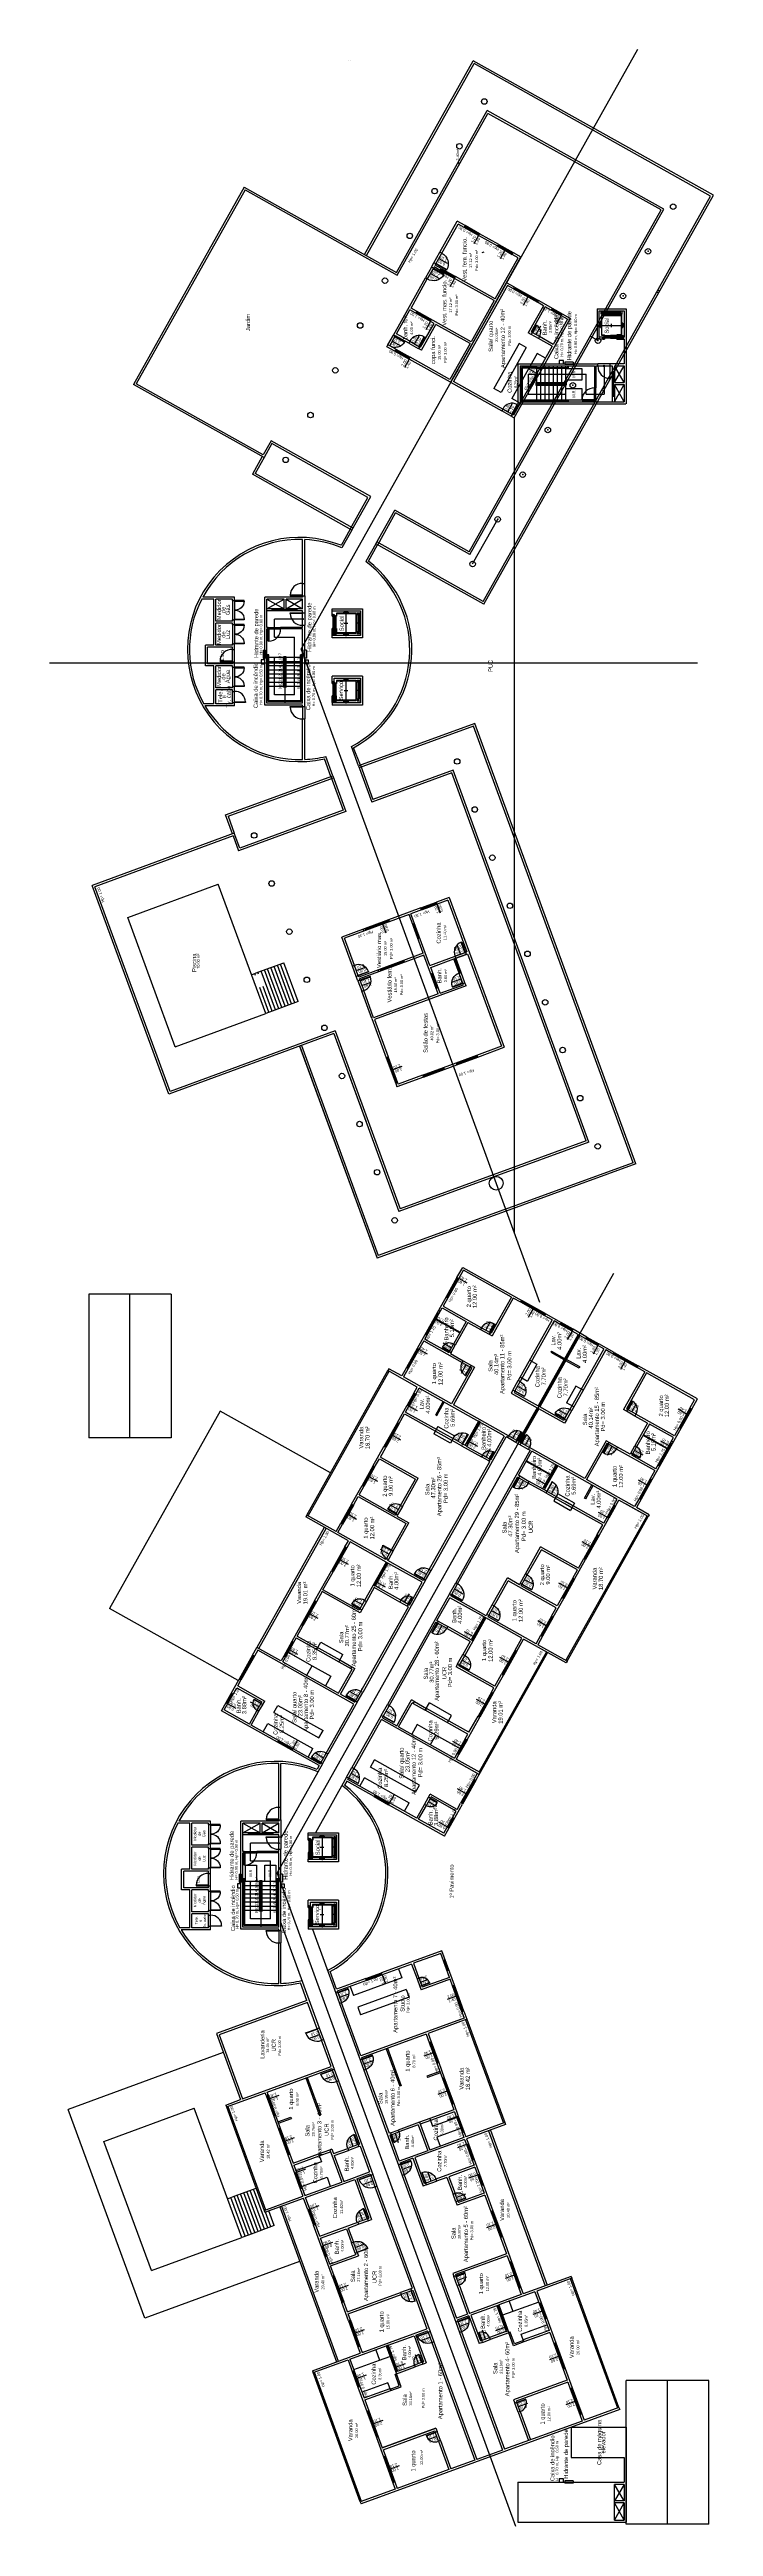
# Model space of a CAD drawing. Header units: millimetres. Extents: x -210 to 1173, y -437 to 320.
# Drawn here: x 1077.1 to 1125.3, y -125.8 to 54.2 of the extents above; entities that cross this region are included whole.
import ezdxf
from ezdxf.enums import TextEntityAlignment as Align

# ---------------------------------------------------------------- set-up
doc = ezdxf.new("R2010")
doc.units = ezdxf.units.MM
doc.header["$LTSCALE"] = 0.3
for name, pattern in [('DASHDOTX2', [50.8, 25.4, -12.7, 0, -12.7]), ('DASHED2', [9.525, 6.35, -3.175]), ('LTYPE_4', [112.5, 56.25, -56.25]), ('LTYPE_6', [168.75, 112.5, -28.125, 0, -28.125])]:
    doc.linetypes.add(name, pattern=pattern)
for name, color, linetype in [('CORTE', 6, 'Continuous'), ('COTAS', 1, 'Continuous'), ('ESQUADRIAS', 3, 'Continuous'), ('LAYER_0', 6, 'Continuous'), ('LINHA DE CORTE', 6, 'DASHDOTX2'), ('PISO', 1, 'Continuous'), ('PROJEÇÃO', 1, 'DASHED2'), ('TEXTOS', 2, 'Continuous'), ('VISTA', 2, 'Continuous')]:
    doc.layers.add(name, color=color, linetype=linetype)
doc.styles.add('2MM 1_100', font='ARIAL.TTF', dxfattribs={"height": 0.2})
doc.styles.add('3MM 1_100', font='ARIAL.TTF', dxfattribs={"height": 0.3})

msp = doc.modelspace()

# ---------------------------------------------------------------- linework, layer by layer
for p, q in [((1119.826, 54.234), (1095.392, 10.675)), ((1124.193, 9.622), (1077.125, 9.622)), ((1112.731, -36.84), (1095.392, 10.675)), ((1118.09, -34.736), (1093.657, -78.294)), ((1110.996, -125.81), (1093.657, -78.294))]:
    msp.add_line(p, q)
at = {"layer": 'CORTE'}
for p, q in [((1098.82, 53.404), (1098.816, 53.415)), ((1098.961, 53.455), (1098.957, 53.466)), ((1105.485, 39.505), (1106.744, 41.751)), ((1105.616, 39.432), (1106.802, 41.547)), ((1107.311, 41.433), (1106.744, 41.751)), ((1107.238, 41.303), (1106.802, 41.547)), ((1107.238, 41.303), (1107.311, 41.433)), ((1108.285, 40.716), (1108.358, 40.847)), ((1109.68, 39.933), (1108.285, 40.716)), ((1109.754, 40.064), (1108.358, 40.847)), ((1109.68, 39.933), (1109.754, 40.064)), ((1104.874, 38.415), (1105.045, 38.72)), ((1105.005, 38.341), (1104.874, 38.415)), ((1105.005, 38.341), (1105.054, 38.429)), ((1105.176, 38.647), (1105.045, 38.72)), ((1105.49, 38.184), (1105.054, 38.429)), ((1105.127, 38.559), (1105.176, 38.647)), ((1105.563, 38.315), (1105.127, 38.559)), ((1105.616, 39.432), (1105.485, 39.505)), ((1105.49, 38.184), (1105.563, 38.315)), ((1108.676, 39.502), (1108.536, 39.45)), ((1109.002, 34.94), (1111.367, 39.16)), ((1109.489, 36.115), (1111.163, 39.102)), ((1110.727, 39.347), (1110.8, 39.478)), ((1111.163, 39.102), (1110.727, 39.347)), ((1110.8, 39.478), (1111.367, 39.16)), ((1102.099, 33.464), (1104.434, 37.63)), ((1103.379, 35.441), (1104.565, 37.556)), ((1104.565, 37.556), (1104.434, 37.63)), ((1110.321, 37.286), (1106.258, 30.044)), ((1110.378, 37.081), (1106.463, 30.103)), ((1106.537, 37.597), (1106.61, 37.728)), ((1109.415, 35.984), (1106.537, 37.597)), ((1109.489, 36.115), (1106.61, 37.728)), ((1110.887, 36.968), (1110.321, 37.286)), ((1110.814, 36.837), (1110.378, 37.081)), ((1110.814, 36.837), (1110.887, 36.968)), ((1121.326, 36.548), (1121.23, 36.602)), ((1121.399, 36.679), (1121.304, 36.733)), ((1102.328, 33.565), (1103.306, 35.31)), ((1105.05, 34.332), (1103.306, 35.31)), ((1107.741, 32.996), (1103.379, 35.441)), ((1104.072, 32.588), (1105.05, 34.332)), ((1104.13, 32.383), (1105.181, 34.259)), ((1107.667, 32.865), (1105.181, 34.259)), ((1109.415, 35.984), (1107.741, 32.996)), ((1112.994, 35.614), (1111.893, 33.652)), ((1113.125, 35.541), (1112.098, 33.709)), ((1112.558, 35.859), (1112.631, 35.99)), ((1112.994, 35.614), (1112.558, 35.859)), ((1114.944, 34.693), (1112.631, 35.99)), ((1114.944, 34.693), (1112.656, 30.616)), ((1114.74, 34.636), (1113.125, 35.541)), ((1114.74, 34.636), (1113.712, 32.804)), ((1114.797, 34.431), (1114.797, 34.431)), ((1116.902, 35.382), (1116.902, 33.182)), ((1116.902, 35.382), (1119.003, 35.382)), ((1117.052, 33.332), (1117.052, 35.232)), ((1117.052, 35.232), (1118.852, 35.232)), ((1118.852, 35.232), (1118.852, 33.332)), ((1118.852, 35.232), (1118.852, 33.332)), ((1119.003, 35.382), (1119.002, 28.482)), ((1101.635, 32.636), (1101.708, 32.766)), ((1102.202, 32.318), (1101.635, 32.636)), ((1101.839, 32.693), (1101.708, 32.766)), ((1102.275, 32.449), (1101.841, 32.692)), ((1102.23, 33.391), (1102.099, 33.464)), ((1102.202, 32.318), (1102.275, 32.449)), ((1102.23, 33.391), (1102.254, 33.435)), ((1103.214, 32.897), (1102.254, 33.435)), ((1103.287, 33.028), (1102.328, 33.565)), ((1103.287, 33.028), (1103.214, 32.897)), ((1103.985, 32.636), (1103.912, 32.506)), ((1104.13, 32.383), (1103.912, 32.506)), ((1104.072, 32.588), (1103.985, 32.636)), ((1107.667, 32.865), (1106.2, 30.248)), ((1108.415, 33.893), (1107.358, 32.007)), ((1112.112, 33.53), (1111.893, 33.652)), ((1112.185, 33.66), (1112.098, 33.709)), ((1112.185, 33.66), (1112.112, 33.53)), ((1113.639, 32.673), (1112.525, 30.689)), ((1112.708, 33.367), (1112.635, 33.236)), ((1113.639, 32.673), (1112.635, 33.236)), ((1113.712, 32.804), (1112.708, 33.367)), ((1117.307, 33.182), (1116.902, 33.182)), ((1117.307, 33.332), (1117.052, 33.332)), ((1118.852, 33.332), (1118.827, 33.332)), ((1118.827, 33.182), (1118.852, 33.182)), ((1118.852, 33.182), (1118.852, 31.382)), ((1103.248, 31.731), (1103.322, 31.862)), ((1106.258, 30.044), (1103.248, 31.731)), ((1106.2, 30.248), (1103.322, 31.862)), ((1106.771, 30.96), (1106.258, 30.044)), ((1111.147, 31.382), (1116.952, 31.382)), ((1111.147, 31.382), (1111.147, 28.482)), ((1111.297, 31.232), (1111.297, 28.632)), ((1111.302, 31.382), (1111.302, 31.382)), ((1111.302, 31.232), (1116.702, 31.232)), ((1112.656, 30.616), (1112.525, 30.689)), ((1115.152, 31.502), (1114.552, 31.502)), ((1114.552, 31.502), (1114.552, 31.332)), ((1115.152, 31.332), (1114.552, 31.332)), ((1115.152, 31.502), (1115.152, 31.332)), ((1116.702, 31.232), (1116.702, 29.632)), ((1116.802, 31.232), (1116.952, 31.232)), ((1116.802, 31.232), (1116.802, 29.632)), ((1118.852, 31.382), (1117.852, 31.382)), ((1117.852, 31.232), (1118.002, 31.232)), ((1118.002, 31.232), (1118.002, 28.632)), ((1118.152, 31.232), (1118.852, 31.232)), ((1118.152, 31.232), (1118.152, 30.032)), ((1118.152, 30.032), (1118.852, 31.232)), ((1118.852, 30.032), (1118.152, 31.232)), ((1118.852, 31.232), (1118.852, 30.032)), ((1119.002, 31.382), (1119.002, 31.382)), ((1106.258, 30.044), (1109.965, 27.965)), ((1110.04, 28.099), (1106.464, 30.104)), ((1111.938, 29.643), (1110.825, 27.659)), ((1110.881, 27.451), (1112.07, 29.569)), ((1112.07, 29.569), (1111.938, 29.643)), ((1117.34, 29.44), (1117.244, 29.494)), ((1117.413, 29.571), (1117.317, 29.625)), ((1118.152, 30.032), (1118.852, 30.032)), ((1118.152, 29.882), (1118.852, 29.882)), ((1118.152, 29.882), (1118.152, 28.632)), ((1118.852, 28.632), (1118.152, 29.882)), ((1118.152, 28.632), (1118.852, 29.882)), ((1118.852, 29.882), (1118.852, 28.632)), ((1110.04, 28.099), (1109.965, 27.965)), ((1110.738, 27.708), (1110.663, 27.573)), ((1110.663, 27.573), (1110.881, 27.451)), ((1110.825, 27.659), (1110.738, 27.708)), ((1111.147, 28.482), (1118.996, 28.482)), ((1111.302, 28.632), (1116.702, 28.632)), ((1116.702, 28.732), (1116.702, 28.632)), ((1116.802, 28.732), (1116.802, 28.632)), ((1116.802, 28.632), (1118.002, 28.632)), ((1118.002, 28.632), (1118.852, 28.632)), ((1095.506, 15.432), (1095.506, 18.619)), ((1095.656, 15.432), (1095.656, 18.613)), ((1090.556, 14.432), (1088.252, 14.432)), ((1089.056, 15.875), (1089.056, 15.878)), ((1090.556, 14.182), (1090.556, 14.432)), ((1092.756, 6.582), (1092.756, 14.432)), ((1095.506, 14.432), (1092.756, 14.432)), ((1095.506, 15.432), (1095.656, 15.432)), ((1095.506, 14.532), (1095.506, 14.432)), ((1095.506, 14.532), (1095.656, 14.532)), ((1095.656, 14.532), (1095.656, 13.282)), ((1095.656, 14.432), (1095.656, 14.432)), ((1089.056, 14.282), (1088.173, 14.282)), ((1089.056, 10.932), (1089.056, 14.282)), ((1089.206, 12.682), (1089.206, 14.282)), ((1090.406, 14.282), (1089.206, 14.282)), ((1090.406, 12.682), (1089.206, 12.682)), ((1090.406, 14.182), (1090.406, 14.282)), ((1090.406, 14.182), (1090.556, 14.182)), ((1090.406, 12.682), (1090.406, 12.782)), ((1090.406, 12.782), (1090.556, 12.782)), ((1090.556, 12.432), (1090.556, 12.782)), ((1092.906, 13.432), (1092.906, 14.282)), ((1094.156, 14.282), (1092.906, 14.282)), ((1092.906, 14.282), (1094.156, 13.582)), ((1092.906, 13.582), (1094.156, 14.282)), ((1094.156, 13.582), (1092.906, 13.582)), ((1092.906, 12.232), (1092.906, 13.432)), ((1095.506, 13.432), (1092.906, 13.432)), ((1094.156, 13.582), (1094.156, 14.282)), ((1094.306, 13.582), (1094.306, 14.282)), ((1095.506, 14.282), (1094.306, 14.282)), ((1094.306, 13.582), (1095.506, 14.282)), ((1094.306, 14.282), (1095.506, 13.582)), ((1095.506, 13.582), (1094.306, 13.582)), ((1095.456, 12.833), (1095.455, 12.832)), ((1095.506, 13.582), (1095.506, 14.282)), ((1095.506, 13.282), (1095.506, 13.432)), ((1097.656, 13.582), (1099.856, 13.582)), ((1097.656, 13.177), (1097.656, 13.582)), ((1097.656, 13.432), (1099.706, 13.432)), ((1097.976, 13.232), (1097.976, 13.231)), ((1099.706, 13.432), (1099.706, 11.632)), ((1099.856, 13.582), (1099.856, 11.482)), ((1088.456, 9.432), (1088.456, 10.932)), ((1089.056, 10.932), (1088.456, 10.932)), ((1089.206, 10.932), (1089.206, 12.532)), ((1090.406, 12.532), (1089.206, 12.532)), ((1090.406, 10.932), (1089.206, 10.932)), ((1090.406, 12.432), (1090.406, 12.532)), ((1090.406, 12.432), (1090.556, 12.432)), ((1090.406, 10.932), (1090.406, 11.032)), ((1090.406, 11.032), (1090.556, 11.032)), ((1090.556, 10.632), (1090.556, 11.032)), ((1093.006, 12.232), (1092.906, 12.232)), ((1092.906, 6.732), (1092.906, 12.132)), ((1093.006, 12.132), (1092.906, 12.132)), ((1095.506, 12.232), (1093.906, 12.232)), ((1095.506, 12.132), (1093.906, 12.132)), ((1095.506, 12.232), (1095.506, 12.382)), ((1095.506, 6.732), (1095.506, 12.132)), ((1095.656, 6.482), (1095.656, 12.382)), ((1097.656, 11.482), (1097.656, 11.657)), ((1099.706, 11.632), (1097.656, 11.632)), ((1099.856, 11.482), (1097.656, 11.482)), ((1099.706, 11.632), (1097.806, 11.632)), ((1089.056, 9.432), (1088.456, 9.432)), ((1088.606, 9.582), (1088.606, 10.782)), ((1090.406, 10.782), (1088.606, 10.782)), ((1090.406, 9.582), (1088.606, 9.582)), ((1089.056, 6.682), (1089.056, 9.432)), ((1089.206, 7.832), (1089.206, 9.432)), ((1090.406, 9.432), (1089.206, 9.432)), ((1090.406, 10.632), (1090.406, 10.782)), ((1090.406, 10.632), (1090.556, 10.632)), ((1090.406, 9.582), (1090.406, 9.732)), ((1090.406, 9.732), (1090.556, 9.732)), ((1090.406, 9.332), (1090.406, 9.432)), ((1090.406, 9.332), (1090.556, 9.332)), ((1090.556, 9.292), (1090.556, 9.732)), ((1092.636, 10.582), (1092.636, 9.982)), ((1092.636, 10.582), (1092.806, 10.582)), ((1092.636, 9.982), (1092.806, 9.982)), ((1092.806, 10.582), (1092.806, 9.982)), ((1094.889, 9.132), (1094.906, 9.087)), ((1095.776, 10.582), (1095.606, 10.582)), ((1095.606, 10.582), (1095.606, 9.982)), ((1095.776, 9.982), (1095.606, 9.982)), ((1095.776, 10.582), (1095.776, 9.982)), ((1090.406, 7.832), (1089.206, 7.832)), ((1089.206, 6.682), (1089.206, 7.682)), ((1090.406, 7.682), (1089.206, 7.682)), ((1090.406, 7.832), (1090.406, 7.932)), ((1090.406, 7.932), (1090.556, 7.932)), ((1090.406, 7.582), (1090.406, 7.682)), ((1090.406, 7.582), (1090.556, 7.582)), ((1090.556, 7.582), (1090.556, 7.972)), ((1099.856, 8.687), (1097.656, 8.687)), ((1097.655, 8.282), (1097.656, 8.687)), ((1097.806, 8.537), (1099.706, 8.537)), ((1097.805, 8.282), (1097.806, 8.537)), ((1099.706, 8.537), (1099.705, 6.737)), ((1099.856, 8.687), (1099.855, 6.587)), ((1089.056, 6.682), (1088.324, 6.682)), ((1090.556, 6.532), (1088.411, 6.532)), ((1090.406, 6.682), (1089.206, 6.682)), ((1090.406, 6.682), (1090.406, 6.782)), ((1090.406, 6.782), (1090.556, 6.782)), ((1090.556, 6.532), (1090.556, 6.782)), ((1092.756, 6.882), (1092.756, 6.882)), ((1095.506, 6.582), (1092.756, 6.582)), ((1095.506, 6.732), (1092.906, 6.732)), ((1095.505, 2.625), (1095.506, 5.582)), ((1095.506, 6.482), (1095.506, 6.582)), ((1095.506, 6.482), (1095.656, 6.482)), ((1095.506, 5.582), (1095.656, 5.582)), ((1095.655, 2.63), (1095.656, 5.582)), ((1097.655, 6.762), (1097.655, 6.587)), ((1099.705, 6.737), (1097.655, 6.737)), ((1099.855, 6.587), (1097.655, 6.587)), ((1097.805, 6.737), (1097.805, 6.762)), ((1099.705, 6.737), (1097.805, 6.737)), ((1082.807, -8.861), (1089.376, -6.444)), ((1092.829, -15.829), (1089.376, -6.444)), ((1086.26, -18.246), (1082.807, -8.861)), ((1104.099, -8.165), (1098.351, -10.279)), ((1103.236, -8.642), (1098.543, -10.368)), ((1104.272, -11.458), (1103.236, -8.642)), ((1104.151, -8.306), (1103.377, -8.59)), ((1104.758, -12.344), (1103.377, -8.59)), ((1104.151, -8.306), (1104.099, -8.165)), ((1106.14, -7.414), (1105.225, -7.751)), ((1105.277, -7.891), (1105.225, -7.751)), ((1106.051, -7.606), (1105.277, -7.891)), ((1106.051, -7.606), (1107.432, -11.361)), ((1106.14, -7.414), (1110.14, -18.288)), ((1099.127, -12.391), (1098.351, -10.279)), ((1099.268, -12.339), (1098.543, -10.368)), ((1099.268, -12.339), (1099.127, -12.391)), ((1104.272, -11.458), (1099.579, -13.184)), ((1104.323, -11.599), (1099.631, -13.325)), ((1105.359, -14.414), (1104.323, -11.599)), ((1104.758, -12.344), (1106.588, -11.671)), ((1104.809, -12.485), (1106.499, -11.864)), ((1105.5, -14.362), (1104.809, -12.485)), ((1106.878, -12.896), (1106.499, -11.864)), ((1107.019, -12.844), (1106.588, -11.671)), ((1107.338, -11.395), (1107.432, -11.361)), ((1107.338, -11.395), (1107.39, -11.536)), ((1107.39, -11.536), (1107.484, -11.501)), ((1107.484, -11.501), (1109.953, -18.212)), ((1099.544, -13.09), (1099.404, -13.142)), ((1099.524, -13.47), (1099.404, -13.142)), ((1099.665, -13.419), (1099.524, -13.47)), ((1099.579, -13.184), (1099.544, -13.09)), ((1099.665, -13.419), (1099.631, -13.325)), ((1099.801, -14.221), (1099.941, -14.169)), ((1100.526, -16.192), (1099.801, -14.221)), ((1100.666, -16.14), (1099.941, -14.169)), ((1107.382, -13.83), (1100.718, -16.281)), ((1105.5, -14.362), (1107.189, -13.741)), ((1107.155, -13.647), (1107.295, -13.595)), ((1107.189, -13.741), (1107.155, -13.647)), ((1107.382, -13.83), (1107.295, -13.595)), ((1086.26, -18.246), (1092.829, -15.829)), ((1100.526, -16.192), (1101.577, -19.05)), ((1105.359, -14.414), (1100.666, -16.14)), ((1100.718, -16.281), (1101.723, -18.996)), ((1101.718, -18.998), (1101.577, -19.05)), ((1105.73, -19.766), (1106.669, -19.421)), ((1105.73, -19.766), (1105.781, -19.905)), ((1105.781, -19.905), (1106.72, -19.561)), ((1106.669, -19.421), (1106.72, -19.561)), ((1109.953, -18.212), (1107.937, -18.959)), ((1108.172, -18.871), (1108.223, -19.013)), ((1108.223, -19.013), (1110.14, -18.288)), ((1102.408, -20.875), (1102.267, -20.927)), ((1102.267, -20.927), (1102.355, -21.166)), ((1104.277, -20.453), (1102.355, -21.166)), ((1102.408, -20.875), (1102.443, -20.969)), ((1104.226, -20.312), (1102.443, -20.969)), ((1104.226, -20.312), (1104.277, -20.453)), ((1106.712, -35.03), (1107.134, -34.292)), ((1106.712, -35.03), (1106.843, -35.103)), ((1106.843, -35.103), (1107.185, -34.493)), ((1107.134, -34.292), (1111.423, -36.698)), ((1110.674, -36.449), (1107.185, -34.493)), ((1105.937, -36.43), (1103.828, -40.183)), ((1104.375, -39.509), (1105.646, -37.241)), ((1105.646, -37.241), (1107.389, -38.218)), ((1106.061, -36.499), (1105.719, -37.11)), ((1105.719, -37.11), (1108.51, -38.675)), ((1105.93, -36.426), (1106.061, -36.499)), ((1110.674, -36.448), (1109.208, -39.067)), ((1110.805, -36.521), (1109.265, -39.271)), ((1111.35, -36.829), (1110.805, -36.523)), ((1111.349, -36.829), (1111.423, -36.698)), ((1113.094, -37.807), (1113.167, -37.676)), ((1113.639, -38.112), (1113.094, -37.807)), ((1113.167, -37.676), (1114.28, -38.299)), ((1104.375, -39.509), (1106.118, -40.487)), ((1105.184, -38.06), (1106.928, -39.039)), ((1105.204, -38.025), (1106.948, -39.004)), ((1107.389, -38.218), (1106.46, -39.876)), ((1107.519, -38.292), (1106.591, -39.949)), ((1107.519, -38.292), (1108.436, -38.806)), ((1108.51, -38.675), (1108.436, -38.806)), ((1109.12, -39.018), (1109.047, -39.148)), ((1109.047, -39.148), (1109.265, -39.271)), ((1109.12, -39.018), (1109.208, -39.067)), ((1113.639, -38.112), (1111.171, -42.518)), ((1113.77, -38.186), (1111.302, -42.592)), ((1115.521, -39.168), (1112.609, -44.356)), ((1115.652, -39.241), (1112.739, -44.429)), ((1114.206, -38.43), (1113.77, -38.186)), ((1114.206, -38.43), (1114.28, -38.299)), ((1114.714, -38.715), (1114.714, -38.715)), ((1114.714, -38.715), (1114.714, -38.715)), ((1115.078, -38.919), (1115.152, -38.789)), ((1115.521, -39.168), (1115.078, -38.919)), ((1116.161, -39.355), (1115.152, -38.789)), ((1116.088, -39.486), (1115.652, -39.241)), ((1116.088, -39.486), (1116.161, -39.355)), ((1103.959, -40.251), (1103.828, -40.177)), ((1104.301, -39.64), (1103.959, -40.251)), ((1104.301, -39.64), (1107.092, -41.205)), ((1106.167, -40.399), (1106.118, -40.487)), ((1106.167, -40.399), (1106.298, -40.473)), ((1106.298, -40.473), (1106.249, -40.56)), ((1106.249, -40.56), (1107.166, -41.074)), ((1106.46, -39.876), (1106.591, -39.949)), ((1107.092, -41.205), (1107.166, -41.074)), ((1117.396, -40.219), (1114.924, -44.623)), ((1117.527, -40.293), (1115.055, -44.696)), ((1116.96, -39.975), (1117.034, -39.844)), ((1117.396, -40.219), (1116.96, -39.975)), ((1118.146, -40.468), (1117.034, -39.844)), ((1118.072, -40.599), (1117.527, -40.293)), ((1118.072, -40.599), (1118.146, -40.468)), ((1101.778, -41.665), (1101.707, -41.792)), ((1103.835, -42.986), (1101.707, -41.792)), ((1102.704, -42.184), (1101.778, -41.665)), ((1103.046, -41.573), (1102.704, -42.184)), ((1103.177, -41.647), (1102.835, -42.257)), ((1106.324, -44.214), (1102.835, -42.257)), ((1103.177, -41.647), (1103.046, -41.573)), ((1103.591, -43.422), (1103.835, -42.985)), ((1103.722, -43.495), (1103.966, -43.059)), ((1110.158, -46.533), (1103.966, -43.059)), ((1107.79, -41.596), (1106.324, -44.214)), ((1107.994, -41.539), (1106.455, -44.287)), ((1107.703, -41.548), (1107.776, -41.417)), ((1107.703, -41.548), (1107.79, -41.596)), ((1107.776, -41.417), (1107.994, -41.539)), ((1111.302, -42.592), (1111.171, -42.518)), ((1120.363, -41.881), (1118.82, -44.629)), ((1120.494, -41.954), (1119.024, -44.571)), ((1119.817, -41.576), (1119.891, -41.445)), ((1120.363, -41.881), (1119.817, -41.577)), ((1124.186, -43.855), (1119.89, -41.446)), ((1120.275, -41.833), (1120.275, -41.833)), ((1120.362, -41.882), (1120.362, -41.882)), ((1123.981, -43.913), (1120.493, -41.956)), ((1102.392, -45.56), (1103.102, -44.294)), ((1102.523, -45.633), (1102.915, -44.934)), ((1102.915, -44.934), (1106.36, -46.866)), ((1102.988, -44.803), (1103.233, -44.367)), ((1102.988, -44.803), (1106.434, -46.735)), ((1103.233, -44.367), (1103.102, -44.294)), ((1103.722, -43.495), (1103.591, -43.422)), ((1110.467, -46.537), (1106.455, -44.287)), ((1110.78, -43.216), (1110.658, -43.434)), ((1110.658, -43.434), (1112.535, -44.487)), ((1110.911, -43.289), (1110.78, -43.216)), ((1110.911, -43.289), (1110.862, -43.377)), ((1110.862, -43.377), (1112.609, -44.356)), ((1112.535, -44.487), (1111.165, -46.929)), ((1112.666, -44.56), (1111.295, -47.002)), ((1114.541, -45.612), (1112.666, -44.56)), ((1114.484, -45.408), (1112.739, -44.429)), ((1114.924, -44.623), (1115.055, -44.696)), ((1119.038, -44.751), (1118.82, -44.629)), ((1119.112, -44.62), (1119.024, -44.571)), ((1119.112, -44.62), (1119.038, -44.751)), ((1119.722, -44.963), (1119.649, -45.094)), ((1122.513, -46.528), (1119.722, -44.963)), ((1123.639, -44.523), (1123.981, -43.913)), ((1123.77, -44.596), (1123.639, -44.523)), ((1123.77, -44.596), (1124.186, -43.855)), ((1102.392, -45.56), (1102.523, -45.633)), ((1104.833, -56.331), (1110.289, -46.605)), ((1106.434, -46.735), (1106.36, -46.866)), ((1107.306, -47.224), (1108.283, -45.481)), ((1107.437, -47.297), (1108.414, -45.554)), ((1109.181, -48.275), (1110.159, -46.532)), ((1110.395, -46.665), (1110.289, -46.606)), ((1110.395, -46.665), (1110.467, -46.537)), ((1114.533, -45.321), (1114.484, -45.408)), ((1114.533, -45.321), (1114.664, -45.394)), ((1114.664, -45.394), (1114.541, -45.612)), ((1120.566, -45.607), (1119.636, -47.265)), ((1120.566, -45.607), (1119.649, -45.094)), ((1120.696, -45.681), (1119.766, -47.338)), ((1121.981, -47.48), (1120.237, -46.502)), ((1122.001, -47.445), (1120.256, -46.467)), ((1122.439, -46.658), (1120.696, -45.681)), ((1122.987, -45.991), (1120.882, -49.741)), ((1121.167, -48.926), (1122.439, -46.658)), ((1122.856, -45.918), (1122.513, -46.528)), ((1122.987, -45.991), (1122.856, -45.918)), ((1100.606, -48.744), (1101.414, -47.304)), ((1100.737, -48.817), (1101.079, -48.207)), ((1101.079, -48.207), (1103.696, -49.674)), ((1101.153, -48.076), (1101.545, -47.377)), ((1101.153, -48.076), (1103.901, -49.616)), ((1101.545, -47.377), (1101.414, -47.304)), ((1104.704, -56.259), (1109.108, -48.406)), ((1112.033, -47.584), (1106.626, -57.222)), ((1107.131, -47.126), (1107.058, -47.257)), ((1107.058, -47.257), (1108.497, -48.064)), ((1107.131, -47.126), (1107.306, -47.224)), ((1107.437, -47.297), (1108.571, -47.933)), ((1108.571, -47.933), (1108.497, -48.064)), ((1109.094, -48.226), (1109.021, -48.357)), ((1109.021, -48.357), (1109.108, -48.406)), ((1109.094, -48.226), (1109.181, -48.275)), ((1111.077, -46.88), (1111.006, -47.008)), ((1111.311, -47.179), (1111.006, -47.008)), ((1111.077, -46.88), (1111.165, -46.929)), ((1111.186, -49.402), (1112.165, -47.658)), ((1111.383, -47.051), (1111.295, -47.002)), ((1111.311, -47.179), (1111.383, -47.051)), ((1113.498, -49.369), (1111.754, -48.39)), ((1113.517, -49.334), (1111.773, -48.355)), ((1111.921, -47.521), (1111.993, -47.393)), ((1112.033, -47.584), (1111.921, -47.521)), ((1116.005, -49.643), (1111.993, -47.393)), ((1114.04, -48.71), (1112.164, -47.658)), ((1113.04, -47.98), (1113.039, -47.981)), ((1113.171, -48.053), (1113.17, -48.054)), ((1117.547, -46.896), (1116.005, -49.643)), ((1117.605, -47.1), (1116.136, -49.717)), ((1117.765, -47.019), (1117.547, -46.896)), ((1117.692, -47.149), (1117.605, -47.1)), ((1117.692, -47.149), (1117.765, -47.019)), ((1118.302, -47.492), (1118.376, -47.361)), ((1121.094, -49.057), (1118.302, -47.492)), ((1119.293, -47.875), (1118.376, -47.361)), ((1119.342, -47.788), (1119.293, -47.875)), ((1119.473, -47.861), (1119.342, -47.788)), ((1119.473, -47.861), (1119.424, -47.949)), ((1121.167, -48.926), (1119.424, -47.949)), ((1119.766, -47.338), (1119.636, -47.265)), ((1099.066, -51.49), (1099.823, -50.139)), ((1099.612, -50.823), (1099.954, -50.213)), ((1099.954, -50.213), (1099.824, -50.139)), ((1100.737, -48.817), (1100.606, -48.744)), ((1102.62, -51.592), (1103.696, -49.674)), ((1102.751, -51.666), (1103.901, -49.616)), ((1106.759, -57.296), (1111.113, -49.533)), ((1111.2, -49.582), (1111.113, -49.533)), ((1111.273, -49.451), (1111.186, -49.402)), ((1111.2, -49.582), (1111.273, -49.451)), ((1111.898, -49.973), (1111.971, -49.842)), ((1113.162, -50.682), (1111.898, -49.973)), ((1113.236, -50.552), (1111.971, -49.842)), ((1113.909, -48.636), (1112.93, -50.38)), ((1114.04, -48.709), (1113.061, -50.454)), ((1118.357, -51.131), (1114.04, -48.71)), ((1119.625, -51.673), (1116.136, -49.717)), ((1121.094, -49.057), (1120.751, -49.667)), ((1120.751, -49.667), (1120.882, -49.741)), ((1099.066, -51.49), (1099.196, -51.564)), ((1099.196, -51.564), (1099.538, -50.954)), ((1099.538, -50.954), (1103.028, -52.91)), ((1099.612, -50.823), (1102.229, -52.29)), ((1102.229, -52.29), (1102.278, -52.203)), ((1102.278, -52.203), (1102.409, -52.276)), ((1102.62, -51.592), (1102.751, -51.666)), ((1113.236, -50.552), (1113.162, -50.682)), ((1113.934, -50.943), (1113.86, -51.074)), ((1113.86, -51.074), (1115.081, -51.759)), ((1113.934, -50.943), (1115.155, -51.628)), ((1117.305, -53.006), (1114.523, -51.446)), ((1117.379, -52.876), (1114.596, -51.315)), ((1115.155, -51.628), (1115.081, -51.759)), ((1118.112, -51.567), (1118.357, -51.131)), ((1118.112, -51.567), (1118.243, -51.641)), ((1118.243, -51.641), (1118.488, -51.204)), ((1120.616, -52.398), (1118.488, -51.204)), ((1118.915, -51.444), (1118.488, -51.205)), ((1120.616, -52.398), (1119.046, -51.518)), ((1119.968, -51.063), (1119.625, -51.673)), ((1119.683, -51.876), (1119.682, -51.877)), ((1120.099, -51.136), (1119.757, -51.745)), ((1120.689, -52.267), (1119.757, -51.744)), ((1120.689, -52.268), (1119.757, -51.745)), ((1119.968, -51.063), (1120.099, -51.136)), ((1095.813, -52.302), (1095.739, -52.433)), ((1098.827, -54.165), (1095.739, -52.433)), ((1097.941, -53.496), (1095.813, -52.302)), ((1097.941, -53.496), (1098.283, -52.886)), ((1098.072, -53.569), (1098.414, -52.959)), ((1101.56, -55.527), (1098.072, -53.569)), ((1098.414, -52.959), (1098.283, -52.886)), ((1101.952, -54.829), (1103.028, -52.91)), ((1102.082, -54.902), (1103.232, -52.852)), ((1102.409, -52.276), (1102.36, -52.364)), ((1102.36, -52.364), (1103.232, -52.852)), ((1116.913, -53.705), (1117.305, -53.006)), ((1116.913, -53.705), (1117.044, -53.778)), ((1117.044, -53.778), (1117.754, -52.513)), ((1117.379, -52.876), (1117.623, -52.439)), ((1117.623, -52.439), (1117.754, -52.513)), ((1120.689, -52.267), (1120.616, -52.398)), ((1120.689, -52.268), (1120.616, -52.398)), ((1098.582, -54.603), (1098.827, -54.165)), ((1098.713, -54.676), (1098.582, -54.603)), ((1098.958, -54.238), (1098.713, -54.676)), ((1101.574, -55.706), (1098.958, -54.238)), ((1101.574, -55.706), (1100.01, -58.498)), ((1101.705, -55.78), (1100.776, -57.438)), ((1101.56, -55.527), (1101.609, -55.439)), ((1101.609, -55.439), (1101.74, -55.512)), ((1101.691, -55.6), (1101.74, -55.513)), ((1104.264, -57.044), (1101.691, -55.6)), ((1101.706, -55.779), (1101.705, -55.78)), ((1104.191, -57.174), (1101.705, -55.78)), ((1101.951, -54.829), (1102.082, -54.902)), ((1111.696, -56.569), (1112.797, -54.607)), ((1111.827, -56.643), (1112.855, -54.811)), ((1115.543, -56.148), (1112.797, -54.607)), ((1115.47, -56.279), (1112.855, -54.811)), ((1115.258, -56.963), (1116.066, -55.523)), ((1115.543, -56.148), (1115.935, -55.449)), ((1115.935, -55.449), (1116.066, -55.523)), ((1096.381, -58.528), (1097.604, -56.347)), ((1096.982, -57.717), (1097.735, -56.421)), ((1097.735, -56.421), (1097.604, -56.347)), ((1104.442, -57.029), (1099.868, -65.184)), ((1100.702, -57.569), (1100.141, -58.571)), ((1102.577, -58.62), (1100.702, -57.569)), ((1102.651, -58.489), (1100.776, -57.438)), ((1103.261, -58.831), (1104.191, -57.174)), ((1104.264, -57.044), (1104.313, -56.956)), ((1104.313, -56.956), (1104.442, -57.029)), ((1104.704, -56.259), (1104.834, -56.331)), ((1106.759, -57.296), (1106.626, -57.222)), ((1109.282, -58.827), (1110.383, -56.864)), ((1109.413, -58.9), (1110.44, -57.069)), ((1111.256, -57.354), (1110.383, -56.864)), ((1113.93, -59.026), (1110.44, -57.069)), ((1111.256, -57.354), (1111.305, -57.267)), ((1111.436, -57.34), (1111.305, -57.267)), ((1111.387, -57.428), (1111.436, -57.34)), ((1114.003, -58.895), (1111.387, -57.428)), ((1111.827, -56.643), (1111.696, -56.569)), ((1115.128, -56.889), (1115.47, -56.279)), ((1115.128, -56.889), (1115.258, -56.963)), ((1096.505, -58.597), (1096.381, -58.528)), ((1096.927, -57.858), (1096.505, -58.597)), ((1099.676, -59.4), (1096.927, -57.858)), ((1099.619, -59.196), (1096.982, -57.717)), ((1099.667, -59.108), (1099.619, -59.196)), ((1099.667, -59.108), (1099.798, -59.182)), ((1099.798, -59.182), (1099.676, -59.4)), ((1099.739, -65.112), (1103.188, -58.962)), ((1100.01, -58.498), (1100.141, -58.571)), ((1106.186, -58.007), (1101.661, -66.074)), ((1102.651, -58.489), (1102.577, -58.62)), ((1103.174, -58.782), (1103.101, -58.913)), ((1103.188, -58.962), (1103.101, -58.913)), ((1103.261, -58.831), (1103.174, -58.782)), ((1105.267, -59.957), (1106.197, -58.3)), ((1106.319, -58.081), (1106.186, -58.007)), ((1108.682, -59.694), (1106.197, -58.3)), ((1106.27, -58.169), (1106.319, -58.081)), ((1108.842, -59.612), (1106.27, -58.169)), ((1109.413, -58.9), (1109.282, -58.827)), ((1113.587, -59.637), (1113.93, -59.026)), ((1113.718, -59.71), (1114.476, -58.358)), ((1114.345, -58.285), (1114.003, -58.895)), ((1114.345, -58.285), (1114.476, -58.358)), ((1095.403, -60.272), (1094.718, -61.494)), ((1095.112, -61.085), (1095.53, -60.344)), ((1095.117, -61.088), (1098.214, -62.824)), ((1095.53, -60.344), (1095.403, -60.272)), ((1101.792, -66.148), (1105.194, -60.088)), ((1105.281, -60.136), (1105.194, -60.088)), ((1105.355, -60.006), (1105.267, -59.957)), ((1105.355, -60.006), (1105.281, -60.136)), ((1106.052, -60.397), (1105.979, -60.528)), ((1107.68, -61.482), (1105.979, -60.528)), ((1107.753, -61.351), (1106.052, -60.397)), ((1108.813, -59.768), (1107.284, -62.493)), ((1108.682, -59.694), (1107.753, -61.351)), ((1111.429, -61.235), (1108.813, -59.768)), ((1108.891, -59.525), (1108.842, -59.612)), ((1109.022, -59.598), (1108.891, -59.525)), ((1108.973, -59.685), (1109.022, -59.598)), ((1112.462, -61.643), (1108.973, -59.685)), ((1112.462, -61.643), (1112.804, -61.032)), ((1112.935, -61.106), (1112.593, -61.716)), ((1112.804, -61.032), (1112.935, -61.106)), ((1113.587, -59.637), (1113.718, -59.71)), ((1091.872, -62.479), (1092.191, -61.91)), ((1092.003, -62.552), (1091.872, -62.479)), ((1092.248, -62.114), (1092.003, -62.552)), ((1093.93, -62.886), (1092.191, -61.91)), ((1099.226, -66.027), (1092.248, -62.114)), ((1094.131, -62.54), (1093.936, -62.889)), ((1094.066, -62.962), (1094.262, -62.614)), ((1094.066, -62.962), (1098.122, -65.236)), ((1094.262, -62.614), (1094.131, -62.54)), ((1094.849, -61.567), (1094.718, -61.494)), ((1095.044, -61.219), (1094.849, -61.567)), ((1095.044, -61.219), (1098.14, -62.955)), ((1098.214, -62.824), (1098.14, -62.955)), ((1107.284, -62.493), (1107.153, -62.419)), ((1107.68, -61.482), (1107.154, -62.42)), ((1110.941, -62.106), (1111.429, -61.235)), ((1110.941, -62.106), (1111.072, -62.18)), ((1111.072, -62.18), (1111.56, -61.309)), ((1114.647, -63.041), (1111.56, -61.309)), ((1114.721, -62.91), (1112.593, -61.716)), ((1114.721, -62.91), (1114.647, -63.041)), ((1089.607, -66.518), (1090.894, -64.223)), ((1090.789, -64.716), (1091.024, -64.297)), ((1090.789, -64.716), (1092.753, -65.816)), ((1091.024, -64.297), (1090.894, -64.223)), ((1098.122, -65.236), (1099.1, -63.492)), ((1098.253, -65.309), (1099.304, -63.435)), ((1099.013, -63.443), (1099.086, -63.313)), ((1099.013, -63.443), (1099.1, -63.492)), ((1099.086, -63.313), (1099.304, -63.435)), ((1106.761, -63.117), (1106.651, -63.313)), ((1109.399, -64.855), (1106.651, -63.313)), ((1106.89, -63.189), (1106.761, -63.117)), ((1106.854, -63.255), (1106.89, -63.189)), ((1109.472, -64.724), (1106.854, -63.255)), ((1109.357, -65.234), (1110.093, -63.924)), ((1109.472, -64.724), (1109.962, -63.85)), ((1109.962, -63.85), (1110.093, -63.924)), ((1093.68, -68.802), (1089.607, -66.518)), ((1089.811, -66.46), (1090.716, -64.847)), ((1091.643, -67.488), (1089.811, -66.46)), ((1090.716, -64.847), (1092.548, -65.874)), ((1091.643, -67.488), (1092.206, -66.484)), ((1091.774, -67.561), (1092.336, -66.557)), ((1092.206, -66.484), (1092.336, -66.557)), ((1092.48, -65.996), (1092.548, -65.874)), ((1092.48, -65.996), (1092.611, -66.069)), ((1092.611, -66.069), (1092.753, -65.816)), ((1097.22, -69.604), (1099.226, -66.027)), ((1099.477, -65.882), (1097.348, -69.676)), ((1098.253, -65.309), (1099.294, -65.893)), ((1099.294, -65.893), (1099.342, -65.807)), ((1099.342, -65.807), (1099.477, -65.882)), ((1099.868, -65.184), (1099.739, -65.112)), ((1099.813, -64.981), (1099.862, -64.893)), ((1101.795, -66.149), (1101.661, -66.074)), ((1102.352, -67.609), (1103.404, -65.734)), ((1102.483, -67.682), (1103.461, -65.938)), ((1103.622, -65.856), (1103.404, -65.734)), ((1103.548, -65.987), (1103.461, -65.938)), ((1103.548, -65.987), (1103.622, -65.856)), ((1104.494, -66.345), (1104.42, -66.476)), ((1107.515, -68.212), (1104.42, -66.476)), ((1107.588, -68.081), (1104.494, -66.345)), ((1109.226, -65.16), (1109.357, -65.234)), ((1109.228, -65.161), (1109.399, -64.855)), ((1093.753, -68.671), (1091.774, -67.561)), ((1092.102, -66.965), (1092.102, -66.965)), ((1101.219, -66.858), (1099.091, -70.653)), ((1099.225, -70.728), (1101.23, -67.151)), ((1100.767, -67.981), (1100.765, -67.98)), ((1101.354, -66.934), (1101.221, -66.859)), ((1108.207, -71.066), (1101.229, -67.15)), ((1101.305, -67.022), (1101.354, -66.934)), ((1101.305, -67.022), (1102.352, -67.609)), ((1102.483, -67.682), (1106.536, -69.956)), ((1107.319, -68.561), (1107.515, -68.212)), ((1107.45, -68.634), (1108.381, -66.978)), ((1107.588, -68.081), (1108.248, -66.905)), ((1108.248, -66.904), (1108.378, -66.978)), ((1093.753, -68.671), (1093.68, -68.802)), ((1094.8, -69.259), (1094.727, -69.389)), ((1096.715, -70.504), (1094.727, -69.389)), ((1094.8, -69.259), (1096.789, -70.373)), ((1097.348, -69.676), (1097.22, -69.604)), ((1106.732, -69.608), (1106.536, -69.956)), ((1108.34, -71.14), (1106.594, -70.161)), ((1108.412, -71.009), (1106.665, -70.029)), ((1106.863, -69.681), (1106.667, -70.03)), ((1108.413, -71.009), (1106.667, -70.03)), ((1106.732, -69.608), (1106.863, -69.681)), ((1107.319, -68.561), (1107.45, -68.634)), ((1093.77, -73.537), (1093.77, -70.351)), ((1093.92, -73.537), (1093.92, -70.356)), ((1096.957, -70.373), (1093.92, -75.788)), ((1098.701, -71.351), (1096.437, -75.387)), ((1096.715, -70.504), (1096.564, -70.775)), ((1096.789, -70.373), (1096.829, -70.302)), ((1096.957, -70.374), (1096.829, -70.302)), ((1098.711, -71.644), (1098.559, -71.918)), ((1098.833, -71.426), (1098.699, -71.35)), ((1100.695, -72.757), (1098.711, -71.644)), ((1098.785, -71.513), (1098.833, -71.426)), ((1100.769, -72.626), (1098.785, -71.513)), ((1099.225, -70.728), (1099.091, -70.653)), ((1107.963, -71.501), (1108.208, -71.065)), ((1107.963, -71.501), (1108.094, -71.575)), ((1108.094, -71.575), (1108.412, -71.009)), ((1108.413, -71.009), (1108.34, -71.14)), ((1087.32, -73.094), (1087.32, -73.091)), ((1093.77, -73.537), (1093.92, -73.537)), ((1100.769, -72.626), (1100.695, -72.757)), ((1101.815, -73.213), (1101.742, -73.344)), ((1105.819, -75.632), (1101.742, -73.344)), ((1103.799, -74.326), (1101.815, -73.213)), ((1103.799, -74.327), (1104.362, -73.323)), ((1103.93, -74.4), (1104.493, -73.396)), ((1104.142, -73.716), (1104.142, -73.716)), ((1104.493, -73.396), (1104.362, -73.323)), ((1104.655, -72.8), (1104.778, -72.582)), ((1104.786, -72.873), (1104.655, -72.8)), ((1106.74, -73.683), (1104.778, -72.582)), ((1104.786, -72.873), (1104.835, -72.786)), ((1106.667, -73.813), (1104.835, -72.786)), ((1105.761, -75.427), (1106.667, -73.813)), ((1105.819, -75.632), (1107.116, -73.319)), ((1106.74, -73.683), (1106.985, -73.246)), ((1087.32, -74.687), (1086.437, -74.687)), ((1088.82, -74.537), (1086.517, -74.537)), ((1087.32, -78.037), (1087.32, -74.687)), ((1087.47, -76.287), (1087.47, -74.687)), ((1088.67, -74.687), (1087.47, -74.687)), ((1088.67, -74.787), (1088.67, -74.687)), ((1088.67, -74.787), (1088.82, -74.787)), ((1088.82, -74.787), (1088.82, -74.537)), ((1091.02, -82.387), (1091.02, -74.537)), ((1093.77, -74.537), (1091.02, -74.537)), ((1091.17, -75.537), (1091.17, -74.687)), ((1092.42, -74.687), (1091.17, -74.687)), ((1091.17, -74.687), (1092.42, -75.387)), ((1091.17, -75.387), (1092.42, -74.687)), ((1092.42, -75.387), (1091.17, -75.387)), ((1091.17, -76.737), (1091.17, -75.537)), ((1093.77, -75.537), (1091.17, -75.537)), ((1092.42, -75.387), (1092.42, -74.687)), ((1092.57, -75.387), (1092.57, -74.687)), ((1093.77, -74.687), (1092.57, -74.687)), ((1092.57, -75.387), (1093.77, -74.687)), ((1092.57, -74.687), (1093.77, -75.387)), ((1093.77, -75.387), (1092.57, -75.387)), ((1093.77, -74.437), (1093.77, -74.537)), ((1093.77, -74.437), (1093.92, -74.437)), ((1093.77, -75.387), (1093.77, -74.687)), ((1093.77, -75.687), (1093.77, -75.537)), ((1093.92, -74.437), (1093.92, -75.687)), ((1093.92, -74.537), (1093.92, -74.537)), ((1095.92, -75.387), (1098.12, -75.387)), ((1095.92, -75.792), (1095.92, -75.387)), ((1095.92, -75.537), (1097.97, -75.537)), ((1097.97, -75.537), (1097.97, -77.337)), ((1098.12, -75.387), (1098.12, -77.487)), ((1103.45, -74.131), (1103.45, -74.131)), ((1103.581, -74.205), (1103.581, -74.204)), ((1105.761, -75.427), (1103.93, -74.4)), ((1106.096, -74.583), (1106.096, -74.583)), ((1088.67, -76.287), (1087.47, -76.287)), ((1087.47, -78.037), (1087.47, -76.437)), ((1088.67, -76.437), (1087.47, -76.437)), ((1088.67, -76.287), (1088.67, -76.187)), ((1088.67, -76.187), (1088.82, -76.187)), ((1088.67, -76.537), (1088.67, -76.437)), ((1088.67, -76.537), (1088.82, -76.537)), ((1088.82, -76.537), (1088.82, -76.187)), ((1091.27, -76.737), (1091.17, -76.737)), ((1091.17, -82.237), (1091.17, -76.837)), ((1091.27, -76.837), (1091.17, -76.837)), ((1093.77, -76.737), (1092.17, -76.737)), ((1093.77, -76.837), (1092.17, -76.837)), ((1093.77, -76.737), (1093.77, -76.587)), ((1093.77, -82.237), (1093.77, -76.837)), ((1093.92, -82.487), (1093.92, -76.587)), ((1095.92, -77.487), (1095.92, -77.312)), ((1097.97, -77.337), (1095.92, -77.337)), ((1097.97, -77.337), (1096.07, -77.337)), ((1096.24, -75.737), (1096.24, -75.738)), ((1086.72, -79.537), (1086.72, -78.037)), ((1087.32, -78.037), (1086.72, -78.037)), ((1086.87, -79.387), (1086.87, -78.187)), ((1088.67, -78.187), (1086.87, -78.187)), ((1088.67, -78.037), (1087.47, -78.037)), ((1088.67, -78.037), (1088.67, -77.937)), ((1088.67, -77.937), (1088.82, -77.937)), ((1088.67, -78.337), (1088.67, -78.187)), ((1088.67, -78.337), (1088.82, -78.337)), ((1088.82, -78.337), (1088.82, -77.937)), ((1090.9, -78.388), (1090.9, -78.988)), ((1090.9, -78.388), (1091.07, -78.388)), ((1090.9, -78.988), (1091.07, -78.988)), ((1091.07, -78.388), (1091.07, -78.988)), ((1094.04, -78.388), (1093.87, -78.388)), ((1093.87, -78.388), (1093.87, -78.988)), ((1094.04, -78.988), (1093.87, -78.988)), ((1094.04, -78.388), (1094.04, -78.988)), ((1098.12, -77.487), (1095.92, -77.487)), ((1087.32, -79.537), (1086.72, -79.537)), ((1088.67, -79.387), (1086.87, -79.387)), ((1087.32, -82.287), (1087.32, -79.537)), ((1087.47, -81.137), (1087.47, -79.537)), ((1088.67, -79.537), (1087.47, -79.537)), ((1088.67, -79.387), (1088.67, -79.237)), ((1088.67, -79.237), (1088.82, -79.237)), ((1088.67, -79.637), (1088.67, -79.537)), ((1088.67, -79.637), (1088.82, -79.637)), ((1088.82, -79.677), (1088.82, -79.237)), ((1088.82, -81.387), (1088.82, -80.997)), ((1098.12, -80.282), (1095.92, -80.282)), ((1095.92, -80.687), (1095.92, -80.282)), ((1096.07, -80.432), (1097.97, -80.432)), ((1096.07, -80.687), (1096.07, -80.432)), ((1097.97, -80.432), (1097.97, -82.232)), ((1098.12, -80.282), (1098.12, -82.382)), ((1087.32, -82.287), (1086.588, -82.287)), ((1088.82, -82.437), (1086.675, -82.437)), ((1088.67, -81.137), (1087.47, -81.137)), ((1087.47, -82.287), (1087.47, -81.287)), ((1088.67, -81.287), (1087.47, -81.287)), ((1088.67, -82.287), (1087.47, -82.287)), ((1088.67, -81.137), (1088.67, -81.037)), ((1088.67, -81.037), (1088.82, -81.037)), ((1088.67, -81.387), (1088.67, -81.287)), ((1088.67, -81.387), (1088.82, -81.387)), ((1088.67, -82.287), (1088.67, -82.187)), ((1088.67, -82.187), (1088.82, -82.187)), ((1088.82, -82.437), (1088.82, -82.187)), ((1091.02, -82.087), (1091.02, -82.087)), ((1093.77, -82.387), (1091.02, -82.387)), ((1093.77, -82.237), (1091.17, -82.237)), ((1093.77, -82.487), (1093.77, -82.387)), ((1093.77, -82.487), (1093.92, -82.487)), ((1093.92, -81.937), (1096.708, -89.575)), ((1095.92, -82.207), (1095.92, -82.382)), ((1097.97, -82.232), (1095.92, -82.232)), ((1098.12, -82.382), (1095.92, -82.382)), ((1096.07, -82.232), (1096.07, -82.207)), ((1097.97, -82.232), (1096.07, -82.232)), ((1096.218, -82.387), (1097.913, -87.044)), ((1093.77, -86.345), (1093.77, -83.387)), ((1093.77, -83.387), (1093.92, -83.387)), ((1093.92, -86.339), (1093.92, -83.387)), ((1105.624, -83.964), (1101.234, -85.571)), ((1105.535, -84.157), (1103.565, -84.876)), ((1106.17, -85.898), (1105.535, -84.157)), ((1106.536, -86.463), (1105.624, -83.964)), ((1095.817, -87.573), (1095.351, -86.296)), ((1097.968, -86.758), (1097.5, -85.477)), ((1100.105, -85.977), (1097.968, -86.758)), ((1100.156, -86.118), (1098.02, -86.899)), ((1100.156, -86.118), (1100.105, -85.977)), ((1101.284, -85.708), (1101.233, -85.567)), ((1103.424, -84.927), (1101.284, -85.708)), ((1103.424, -84.927), (1103.817, -86.008)), ((1103.565, -84.876), (1103.958, -85.957)), ((1103.958, -85.957), (1103.817, -86.009)), ((1106.222, -86.039), (1104.107, -86.807)), ((1106.17, -85.898), (1104.197, -86.615)), ((1106.395, -86.515), (1106.222, -86.039)), ((1095.817, -87.573), (1089.242, -89.973)), ((1095.869, -87.714), (1089.434, -90.062)), ((1096.567, -89.627), (1095.869, -87.714)), ((1098.054, -86.993), (1097.913, -87.044)), ((1098.054, -86.993), (1098.02, -86.899)), ((1098.328, -87.745), (1098.187, -87.796)), ((1098.187, -87.796), (1099.678, -91.882)), ((1099.734, -91.596), (1098.328, -87.745)), ((1104.163, -86.521), (1104.022, -86.572)), ((1104.022, -86.572), (1104.107, -86.807)), ((1104.163, -86.521), (1104.197, -86.615)), ((1106.395, -86.515), (1106.536, -86.463)), ((1089.242, -89.973), (1090.997, -94.784)), ((1096.567, -89.627), (1096.708, -89.575)), ((1107.249, -88.854), (1099.734, -91.596)), ((1107.441, -88.943), (1104.623, -89.972)), ((1104.623, -89.972), (1104.846, -90.582)), ((1107.082, -88.393), (1107.223, -88.342)), ((1107.082, -88.393), (1107.249, -88.854)), ((1107.223, -88.342), (1107.441, -88.943)), ((1089.434, -90.062), (1091.138, -94.733)), ((1096.875, -90.472), (1097.016, -90.421)), ((1097.573, -92.385), (1096.875, -90.472)), ((1097.016, -90.421), (1097.8, -92.568)), ((1104.482, -90.023), (1099.785, -91.737)), ((1099.785, -91.737), (1099.819, -91.831)), ((1101.57, -91.086), (1102.564, -93.81)), ((1101.664, -91.051), (1102.658, -93.776)), ((1104.482, -90.023), (1104.705, -90.634)), ((1104.705, -90.634), (1104.846, -90.582)), ((1091.138, -94.733), (1097.573, -92.385)), ((1092.927, -94.24), (1097.624, -92.525)), ((1095.746, -93.211), (1096.74, -95.935)), ((1095.84, -93.177), (1096.834, -95.901)), ((1097.624, -92.525), (1097.659, -92.619)), ((1097.659, -92.619), (1097.8, -92.568)), ((1097.967, -93.465), (1098.109, -93.413)), ((1097.967, -93.465), (1099.63, -98.021)), ((1098.109, -93.413), (1100.595, -100.224)), ((1099.819, -91.831), (1099.678, -91.882)), ((1100.094, -92.583), (1099.953, -92.634)), ((1099.953, -92.634), (1102.472, -99.539)), ((1100.094, -92.583), (1101.791, -97.233)), ((1105.476, -92.747), (1104.537, -93.09)), ((1104.537, -93.09), (1104.571, -93.184)), ((1105.511, -92.841), (1104.571, -93.184)), ((1105.253, -92.137), (1105.394, -92.085)), ((1105.253, -92.137), (1105.656, -93.24)), ((1105.394, -92.085), (1105.797, -93.189)), ((1105.656, -93.24), (1105.797, -93.189)), ((1089.917, -95.178), (1090.997, -94.784)), ((1089.917, -95.178), (1089.968, -95.319)), ((1089.968, -95.319), (1092.787, -94.291)), ((1092.855, -94.479), (1092.787, -94.291)), ((1092.996, -94.427), (1092.855, -94.479)), ((1092.996, -94.427), (1092.927, -94.24)), ((1102.658, -93.776), (1102.564, -93.81)), ((1106.342, -95.119), (1106.483, -95.068)), ((1106.342, -95.119), (1106.488, -95.519)), ((1106.483, -95.068), (1106.817, -95.984)), ((1093.544, -95.93), (1093.404, -95.982)), ((1093.404, -95.982), (1093.746, -96.921)), ((1093.544, -95.93), (1093.887, -96.87)), ((1093.716, -96.4), (1094.657, -96.057)), ((1093.887, -96.87), (1093.746, -96.921)), ((1093.752, -96.493), (1094.692, -96.151)), ((1094.657, -96.057), (1094.692, -96.151)), ((1096.74, -95.935), (1096.834, -95.901)), ((1101.884, -97.198), (1101.791, -97.233)), ((1101.884, -97.198), (1101.936, -97.339)), ((1103.998, -96.427), (1102.448, -96.993)), ((1102.448, -96.993), (1102.5, -97.134)), ((1103.909, -96.619), (1102.5, -97.134)), ((1103.909, -96.619), (1104.594, -98.498)), ((1103.998, -96.427), (1104.735, -98.447)), ((1106.488, -95.519), (1104.745, -96.154)), ((1106.539, -95.659), (1104.797, -96.295)), ((1106.539, -95.659), (1106.693, -96.082)), ((1106.676, -96.035), (1106.817, -95.984)), ((1107.087, -97.163), (1107.228, -97.111)), ((1107.087, -97.163), (1107.225, -97.538)), ((1107.228, -97.111), (1107.365, -97.487)), ((1110.184, -96.458), (1107.365, -97.487)), ((1110.235, -96.599), (1107.417, -97.628)), ((1110.184, -96.458), (1110.235, -96.599)), ((1094.573, -98.749), (1094.432, -98.8)), ((1094.432, -98.8), (1094.92, -100.139)), ((1094.573, -98.749), (1094.813, -99.406)), ((1094.813, -99.406), (1096.662, -98.732)), ((1094.864, -99.547), (1096.713, -98.872)), ((1097.631, -98.378), (1097.49, -98.429)), ((1097.49, -98.429), (1098.347, -100.778)), ((1097.631, -98.378), (1097.751, -98.707)), ((1097.751, -98.707), (1098.786, -98.329)), ((1097.802, -98.848), (1098.838, -98.47)), ((1097.802, -98.848), (1098.488, -100.726)), ((1098.786, -98.329), (1098.838, -98.47)), ((1099.538, -98.055), (1099.632, -98.02)), ((1099.538, -98.055), (1099.589, -98.195)), ((1099.589, -98.195), (1099.683, -98.161)), ((1099.681, -98.162), (1100.367, -100.041)), ((1101.936, -97.339), (1101.842, -97.373)), ((1101.842, -97.373), (1102.528, -99.252)), ((1104.594, -98.498), (1102.528, -99.252)), ((1107.276, -97.679), (1103.659, -98.999)), ((1103.659, -98.999), (1104.345, -100.878)), ((1107.225, -97.538), (1104.735, -98.447)), ((1107.276, -97.679), (1107.413, -98.055)), ((1107.413, -98.055), (1107.554, -98.004)), ((1107.417, -97.628), (1107.554, -98.004)), ((1094.864, -99.547), (1095.061, -100.087)), ((1095.061, -100.087), (1094.92, -100.139)), ((1095.67, -101.755), (1098.347, -100.778)), ((1095.723, -101.895), (1099.293, -100.592)), ((1098.488, -100.726), (1100.367, -100.041)), ((1099.293, -100.592), (1100.322, -103.41)), ((1099.434, -100.541), (1100.418, -100.182)), ((1099.434, -100.541), (1100.514, -103.5)), ((1100.418, -100.182), (1100.453, -100.276)), ((1100.453, -100.276), (1100.595, -100.224)), ((1102.613, -99.487), (1102.472, -99.539)), ((1103.518, -99.05), (1102.579, -99.393)), ((1102.579, -99.393), (1102.613, -99.487)), ((1102.887, -100.239), (1102.747, -100.29)), ((1102.747, -100.29), (1106.637, -110.952)), ((1102.887, -100.239), (1106.693, -110.666)), ((1103.518, -99.05), (1104.255, -101.07)), ((1107.962, -99.558), (1105.19, -100.569)), ((1105.19, -100.569), (1105.242, -100.71)), ((1105.993, -100.436), (1105.242, -100.71)), ((1105.993, -100.436), (1106.439, -101.657)), ((1108.013, -99.699), (1106.134, -100.385)), ((1106.134, -100.385), (1106.58, -101.606)), ((1107.824, -99.182), (1107.965, -99.131)), ((1107.824, -99.182), (1107.962, -99.558)), ((1107.965, -99.131), (1109.328, -102.865)), ((1108.013, -99.699), (1108.699, -101.578)), ((1092.711, -102.835), (1095.529, -101.806)), ((1092.762, -102.976), (1095.58, -101.947)), ((1095.473, -101.216), (1095.332, -101.267)), ((1095.332, -101.267), (1095.529, -101.806)), ((1095.473, -101.216), (1095.67, -101.755)), ((1095.891, -102.792), (1095.582, -101.946)), ((1096.032, -102.74), (1095.723, -101.895)), ((1100.761, -101.121), (1100.903, -101.069)), ((1100.761, -101.121), (1103.452, -108.495)), ((1100.903, -101.069), (1104.761, -111.637)), ((1104.49, -100.984), (1104.255, -101.07)), ((1104.439, -100.844), (1104.345, -100.878)), ((1104.439, -100.844), (1104.49, -100.984)), ((1106.58, -101.606), (1106.439, -101.657)), ((1106.786, -102.169), (1106.645, -102.221)), ((1106.645, -102.221), (1106.73, -102.456)), ((1108.75, -101.719), (1106.73, -102.456)), ((1106.786, -102.169), (1106.82, -102.263)), ((1108.699, -101.578), (1106.82, -102.263)), ((1108.75, -101.719), (1109.187, -102.916)), ((1092.711, -102.835), (1092.762, -102.976)), ((1096.032, -102.74), (1095.891, -102.792)), ((1096.443, -103.868), (1096.302, -103.919)), ((1097.665, -107.653), (1096.302, -103.919)), ((1096.752, -104.713), (1096.443, -103.868)), ((1096.752, -104.713), (1099.523, -103.702)), ((1096.803, -104.854), (1098.682, -104.168)), ((1098.682, -104.168), (1099.059, -105.202)), ((1098.823, -104.117), (1099.574, -103.843)), ((1098.823, -104.117), (1099.2, -105.15)), ((1099.523, -103.702), (1099.574, -103.843)), ((1100.228, -103.445), (1100.322, -103.41)), ((1100.228, -103.445), (1100.279, -103.586)), ((1100.279, -103.586), (1100.514, -103.5)), ((1109.187, -102.916), (1109.328, -102.865)), ((1097.489, -106.733), (1096.803, -104.854)), ((1097.489, -106.733), (1099.368, -106.047)), ((1097.54, -106.874), (1099.56, -106.137)), ((1099.059, -105.202), (1099.2, -105.15)), ((1099.333, -105.953), (1099.474, -105.902)), ((1099.333, -105.953), (1099.368, -106.047)), ((1099.474, -105.902), (1099.56, -106.137)), ((1110.31, -105.993), (1106.411, -107.416)), ((1110.361, -106.134), (1106.604, -107.505)), ((1109.873, -104.795), (1110.014, -104.744)), ((1109.873, -104.795), (1110.31, -105.993)), ((1110.014, -104.744), (1110.674, -106.552)), ((1110.361, -106.134), (1110.533, -106.604)), ((1097.806, -107.602), (1097.54, -106.874)), ((1097.806, -107.602), (1097.665, -107.653)), ((1106.411, -107.416), (1106.497, -107.65)), ((1106.638, -107.599), (1106.497, -107.65)), ((1106.604, -107.505), (1106.638, -107.599)), ((1106.604, -107.505), (1106.638, -107.599)), ((1110.533, -106.604), (1110.674, -106.552)), ((1115.006, -107.632), (1111.531, -108.901)), ((1115.058, -107.773), (1112.521, -108.699)), ((1115.006, -107.632), (1115.058, -107.773)), ((1098.492, -109.481), (1098.351, -109.532)), ((1098.839, -110.871), (1098.351, -109.532)), ((1098.757, -110.209), (1098.492, -109.481)), ((1098.757, -110.209), (1102.607, -108.804)), ((1098.809, -110.35), (1102.658, -108.945)), ((1102.607, -108.804), (1102.658, -108.945)), ((1103.358, -108.53), (1103.452, -108.495)), ((1103.358, -108.53), (1103.41, -108.671)), ((1103.41, -108.671), (1103.504, -108.636)), ((1103.504, -108.636), (1104.532, -111.455)), ((1106.878, -108.257), (1106.737, -108.308)), ((1106.737, -108.308), (1107.491, -110.375)), ((1106.878, -108.257), (1107.632, -110.323)), ((1106.878, -108.257), (1107.632, -110.323)), ((1111.39, -108.952), (1107.632, -110.323)), ((1109.609, -109.761), (1107.73, -110.447)), ((1109.609, -109.761), (1110.295, -111.64)), ((1112.38, -108.75), (1109.75, -109.71)), ((1109.75, -109.71), (1110.487, -111.73)), ((1111.218, -108.482), (1111.359, -108.431)), ((1111.218, -108.482), (1111.39, -108.952)), ((1111.359, -108.431), (1111.531, -108.901)), ((1112.38, -108.75), (1112.689, -109.596)), ((1112.521, -108.699), (1112.83, -109.544)), ((1112.689, -109.596), (1112.83, -109.544)), ((1098.98, -110.819), (1098.809, -110.35)), ((1098.98, -110.819), (1098.839, -110.871)), ((1099.835, -113.169), (1104.532, -111.455)), ((1103.738, -111.904), (1104.583, -111.595)), ((1104.618, -111.689), (1104.583, -111.595)), ((1106.778, -110.901), (1106.637, -110.952)), ((1107.491, -110.375), (1106.693, -110.666)), ((1107.59, -110.498), (1106.744, -110.807)), ((1106.744, -110.807), (1106.778, -110.901)), ((1107.59, -110.498), (1108.327, -112.518)), ((1107.73, -110.447), (1108.416, -112.326)), ((1113.409, -111.568), (1111.53, -112.254)), ((1113.1, -110.723), (1113.241, -110.672)), ((1113.1, -110.723), (1113.409, -111.568)), ((1113.241, -110.672), (1113.893, -112.456)), ((1096.218, -114.488), (1099.694, -113.22)), ((1098.947, -113.652), (1101.577, -112.692)), ((1099.666, -112.698), (1099.525, -112.75)), ((1099.525, -112.75), (1099.696, -113.219)), ((1099.666, -112.698), (1099.837, -113.168)), ((1101.577, -112.692), (1102.314, -114.712)), ((1101.718, -112.641), (1103.597, -111.955)), ((1101.718, -112.641), (1102.404, -114.52)), ((1103.597, -111.955), (1104.283, -113.834)), ((1103.738, -111.904), (1104.475, -113.924)), ((1104.618, -111.689), (1104.761, -111.637)), ((1104.892, -112.441), (1105.035, -112.389)), ((1104.892, -112.441), (1108.011, -120.99)), ((1105.035, -112.389), (1108.154, -120.937)), ((1107.053, -111.652), (1106.912, -111.704)), ((1106.912, -111.704), (1110.031, -120.252)), ((1107.053, -111.652), (1110.172, -120.201)), ((1108.561, -112.433), (1108.327, -112.518)), ((1108.51, -112.292), (1108.416, -112.326)), ((1108.51, -112.292), (1108.561, -112.433)), ((1110.295, -111.64), (1109.074, -112.086)), ((1109.074, -112.086), (1109.125, -112.227)), ((1110.487, -111.73), (1109.125, -112.227)), ((1111.53, -112.254), (1111.581, -112.395)), ((1113.46, -111.709), (1111.581, -112.395)), ((1113.46, -111.709), (1113.752, -112.508)), ((1113.752, -112.508), (1113.893, -112.456)), ((1096.218, -114.488), (1096.27, -114.629)), ((1096.27, -114.629), (1098.806, -113.704)), ((1098.806, -113.704), (1099.115, -114.549)), ((1098.947, -113.652), (1099.255, -114.498)), ((1099.255, -114.498), (1099.115, -114.549)), ((1102.314, -114.712), (1103.676, -114.215)), ((1102.404, -114.52), (1103.625, -114.074)), ((1103.625, -114.074), (1103.676, -114.215)), ((1104.189, -113.869), (1104.283, -113.834)), ((1104.189, -113.869), (1104.24, -114.009)), ((1104.24, -114.009), (1104.475, -113.924)), ((1114.729, -115.185), (1110.83, -116.608)), ((1114.437, -114.387), (1114.578, -114.335)), ((1114.437, -114.387), (1114.729, -115.185)), ((1114.578, -114.335), (1115.092, -115.744)), ((1099.667, -115.625), (1099.526, -115.676)), ((1099.526, -115.676), (1100.177, -117.461)), ((1099.667, -115.625), (1099.975, -116.471)), ((1099.975, -116.471), (1101.854, -115.785)), ((1100.027, -116.611), (1101.906, -115.926)), ((1100.027, -116.611), (1100.318, -117.41)), ((1110.83, -116.608), (1110.916, -116.843)), ((1111.057, -116.791), (1110.916, -116.843)), ((1114.78, -115.326), (1111.022, -116.697)), ((1111.022, -116.697), (1111.057, -116.791)), ((1114.78, -115.326), (1114.952, -115.796)), ((1114.952, -115.796), (1115.092, -115.744)), ((1118.537, -117.308), (1099.749, -124.164)), ((1100.318, -117.41), (1100.177, -117.461)), ((1105.194, -118.665), (1101.295, -120.087)), ((1101.295, -120.087), (1105.194, -118.665)), ((1105.194, -118.665), (1105.279, -118.899)), ((1115.809, -118.144), (1110.172, -120.201)), ((1111.297, -117.449), (1111.156, -117.5)), ((1111.156, -117.5), (1111.91, -119.567)), ((1111.297, -117.449), (1112.051, -119.515)), ((1115.637, -117.675), (1115.778, -117.623)), ((1115.637, -117.675), (1115.809, -118.144)), ((1115.778, -117.623), (1115.949, -118.093)), ((1118.486, -117.167), (1115.949, -118.093)), ((1118.486, -117.167), (1118.537, -117.308)), ((1101.004, -119.289), (1100.863, -119.34)), ((1100.863, -119.34), (1101.377, -120.749)), ((1101.004, -119.289), (1101.295, -120.087)), ((1101.347, -120.228), (1105.104, -118.857)), ((1101.347, -120.228), (1101.518, -120.698)), ((1105.104, -118.857), (1105.138, -118.951)), ((1105.138, -118.951), (1105.279, -118.899)), ((1105.519, -119.557), (1105.378, -119.608)), ((1105.378, -119.608), (1106.133, -121.675)), ((1105.519, -119.557), (1106.274, -121.624)), ((1110.031, -120.252), (1108.154, -120.937)), ((1101.518, -120.698), (1101.377, -120.749)), ((1106.133, -121.675), (1102.375, -123.046)), ((1108.011, -120.99), (1106.274, -121.624)), ((1102.234, -123.098), (1099.698, -124.023)), ((1099.698, -124.023), (1099.749, -124.164)), ((1102.204, -122.577), (1102.063, -122.628)), ((1102.063, -122.628), (1102.234, -123.098)), ((1102.204, -122.577), (1102.375, -123.046)), ((1111.302, -122.601), (1111.302, -122.601))]:
    msp.add_line(p, q, dxfattribs=at)
for points in [[(1114.452, 31.382), (1114.452, 31.632), (1114.152, 31.632), (1114.152, 31.382)], [(1092.756, 9.882), (1092.506, 9.882), (1092.506, 9.582), (1092.756, 9.582)], [(1095.656, 9.882), (1095.906, 9.882), (1095.906, 9.582), (1095.656, 9.582)], [(1091.02, -79.088), (1090.77, -79.088), (1090.77, -79.388), (1091.02, -79.388)], [(1093.92, -79.088), (1094.17, -79.088), (1094.17, -79.388), (1093.92, -79.388)]]:
    msp.add_lwpolyline(points, close=True, dxfattribs=at)
for centre, radius in [((1108.701, 50.459), 0.2), ((1106.898, 47.202), 0.2), ((1105.094, 43.945), 0.2), ((1122.421, 42.814), 0.2), ((1103.291, 40.689), 0.2), ((1120.6, 39.567), 0.2), ((1101.488, 37.432), 0.2), ((1118.779, 36.32), 0.2), ((1099.684, 34.176), 0.2), ((1116.958, 33.073), 0.2), ((1097.882, 30.918), 0.2), ((1115.137, 29.826), 0.2), ((1096.077, 27.663), 0.2), ((1113.318, 26.579), 0.2), ((1094.276, 24.405), 0.2), ((1111.495, 23.332), 0.2), ((1109.677, 20.084), 0.2), ((1107.854, 16.839), 0.2), ((1106.735, 2.488), 0.2), ((1108.011, -1.009), 0.2), ((1091.985, -2.891), 0.2), ((1109.287, -4.506), 0.2), ((1093.261, -6.388), 0.2), ((1110.563, -8.003), 0.2), ((1094.538, -9.885), 0.2), ((1111.84, -11.5), 0.2), ((1095.814, -13.382), 0.2), ((1113.125, -15.024), 0.2), ((1097.09, -16.879), 0.2), ((1114.392, -18.494), 0.2), ((1098.366, -20.376), 0.2), ((1115.668, -21.991), 0.2), ((1099.642, -23.873), 0.2), ((1116.944, -25.488), 0.2), ((1100.918, -27.371), 0.2), ((1109.569, -28.177), 0.5), ((1102.195, -30.87), 0.2)]:
    msp.add_circle(centre, radius, dxfattribs=at)
for centre, radius, start, end in [((1095.287, 10.622), 8.15, 68.31976, 282.76239), ((1095.287, 10.622), 8, 88.43065, 151.55603), ((1095.287, 10.622), 8, 67.39146, 87.35562), ((1095.287, 10.622), 8, 298.0702, 53.05236), ((1095.287, 10.622), 8.15, 298.75151, 52.08508), ((1095.287, 10.622), 8, 152.77092, 209.50181), ((1095.287, 10.622), 8, 152.77092, 209.50181), ((1095.287, 10.622), 8, 210.74388, 271.56745), ((1095.287, 10.622), 8, 272.64247, 283.7063), ((1093.551, -78.348), 8.15, 68.30485, 282.76239), ((1093.551, -78.348), 8, 88.43065, 151.55603), ((1093.551, -78.348), 8, 67.39066, 87.35562), ((1093.551, -78.348), 8, 298.0702, 53.03389), ((1093.551, -78.348), 8.15, 298.98034, 52.08407), ((1093.551, -78.348), 8, 152.77092, 209.50181), ((1093.551, -78.348), 8, 210.74388, 271.56745), ((1093.551, -78.348), 8, 272.64247, 283.7063)]:
    msp.add_arc(centre, radius, start, end, dxfattribs=at)
at = {"layer": 'COTAS'}
for p, q in [((1108.285, 40.716), (1107.941, 40.103)), ((1110.204, 39.64), (1109.86, 39.027)), ((1106.537, 37.597), (1106.193, 36.984)), ((1111.861, 36.253), (1111.518, 35.64)), ((1104.789, 34.479), (1104.445, 33.866)), ((1114.282, 34.894), (1113.938, 34.281)), ((1103.981, 33.447), (1103.637, 32.834)), ((1112.778, 34.134), (1112.447, 33.513)), ((1103.248, 31.731), (1102.905, 31.118)), ((1111.897, 30.632), (1111.897, 29.182)), ((1111.902, 30.632), (1116.102, 30.632)), ((1112.526, 30.689), (1111.915, 31.032)), ((1116.102, 29.182), (1116.102, 30.632)), ((1117.402, 31.232), (1117.402, 29.182)), ((1111.902, 29.182), (1114.602, 29.182)), ((1114.602, 29.182), (1114.552, 29.231)), ((1114.602, 29.182), (1114.552, 29.131)), ((1116.102, 29.182), (1117.402, 29.182)), ((1110.733, 28.516), (1110.389, 27.903)), ((1095.506, 12.832), (1093.456, 12.832)), ((1093.456, 11.532), (1093.456, 12.832)), ((1093.456, 11.532), (1094.906, 11.532)), ((1094.906, 7.332), (1094.906, 11.532)), ((1093.456, 10.032), (1093.405, 9.982)), ((1093.456, 10.032), (1093.505, 9.982)), ((1093.456, 7.332), (1093.456, 10.032)), ((1094.906, 7.332), (1093.456, 7.332)), ((1105.528, -8.548), (1105.277, -7.891)), ((1101.58, -9.993), (1101.329, -9.337)), ((1106.356, -13.563), (1107.017, -13.323)), ((1102.719, -19.685), (1102.063, -19.937)), ((1107.456, -35.447), (1106.843, -35.103)), ((1112.222, -37.318), (1111.878, -37.931)), ((1105.181, -38.058), (1105.756, -38.382)), ((1108.816, -38.845), (1109.16, -38.232)), ((1115.078, -38.92), (1114.735, -39.533)), ((1104.572, -40.595), (1103.959, -40.251)), ((1105.708, -39.781), (1106.313, -40.138)), ((1107.054, -41.989), (1107.398, -41.377)), ((1116.96, -39.975), (1116.616, -40.588)), ((1118.945, -41.087), (1118.601, -41.7)), ((1111.726, -43.271), (1111.106, -42.941)), ((1103.846, -44.711), (1103.233, -44.367)), ((1114.716, -45), (1114.096, -44.669)), ((1119.418, -44.79), (1119.761, -44.177)), ((1123.402, -44.95), (1122.789, -44.607)), ((1102.647, -46.849), (1102.034, -46.505)), ((1106.782, -46.93), (1107.113, -46.31)), ((1110.772, -46.708), (1111.103, -46.088)), ((1111.688, -47.222), (1112.019, -46.602)), ((1108.229, -47.321), (1107.616, -46.977)), ((1108.832, -48.08), (1109.163, -47.46)), ((1117.654, -47.934), (1117.997, -47.321)), ((1120.24, -47.931), (1119.62, -47.6)), ((1121.498, -46.898), (1122.111, -47.242)), ((1100.958, -49.861), (1100.345, -49.517)), ((1111.218, -50.398), (1111.549, -49.777)), ((1113.113, -50.059), (1112.5, -49.715)), ((1113.585, -50.747), (1113.916, -50.127)), ((1120.514, -50.095), (1119.901, -49.751)), ((1102.449, -51.898), (1101.836, -51.554)), ((1117.623, -52.439), (1117.01, -52.096)), ((1099.417, -52.607), (1098.804, -52.263)), ((1098.83, -55.888), (1098.217, -55.544)), ((1101.78, -55.134), (1101.167, -54.79)), ((1116.424, -54.577), (1115.811, -54.233)), ((1101.522, -57.544), (1100.909, -57.2)), ((1104.508, -56.608), (1103.895, -56.264)), ((1112.252, -57.322), (1111.631, -56.991)), ((1114.736, -57.587), (1114.123, -57.243)), ((1099.839, -58.803), (1099.218, -58.472)), ((1102.913, -58.636), (1103.269, -58.03)), ((1109.837, -59.58), (1109.217, -59.249)), ((1096.628, -59.813), (1096.015, -59.469)), ((1105.629, -60.332), (1105.285, -60.945)), ((1107.886, -61.114), (1107.273, -60.77)), ((1113.196, -60.335), (1112.582, -59.991)), ((1095.162, -62.431), (1094.549, -62.087)), ((1110.451, -62.98), (1109.838, -62.636)), ((1090.667, -66.362), (1090.053, -66.018)), ((1092.352, -66.222), (1091.732, -65.891)), ((1098.931, -65.117), (1099.544, -65.461)), ((1108.739, -66.032), (1108.126, -65.689)), ((1095.144, -68.645), (1094.8, -69.258)), ((1097.025, -69.953), (1096.412, -69.609)), ((1107.026, -69.084), (1106.412, -68.741)), ((1099.642, -71.421), (1099.029, -71.077)), ((1102.159, -72.6), (1101.815, -73.213)), ((1105.26, -73.465), (1104.639, -73.135)), ((1107.376, -72.548), (1106.763, -72.204)), ((1106.02, -74.97), (1105.407, -74.626)), ((1093.77, -76.137), (1091.72, -76.137)), ((1091.72, -77.437), (1091.72, -76.137)), ((1091.72, -78.937), (1091.669, -78.987)), ((1091.72, -77.437), (1093.17, -77.437)), ((1091.72, -78.937), (1091.769, -78.987)), ((1091.72, -81.637), (1091.72, -78.937)), ((1093.17, -81.637), (1093.17, -77.437)), ((1093.17, -81.637), (1091.72, -81.637)), ((1101.284, -85.708), (1101.529, -86.367)), ((1104.06, -86.239), (1104.637, -86.03)), ((1106.672, -87.266), (1106.011, -87.505)), ((1104.979, -91.385), (1104.319, -91.626)), ((1093.767, -94.482), (1093.106, -94.723)), ((1105.999, -94.18), (1105.339, -94.421)), ((1106.676, -96.034), (1106.015, -96.275)), ((1094.89, -97.568), (1094.23, -97.809)), ((1107.413, -98.055), (1106.753, -98.296)), ((1095.722, -99.846), (1095.061, -100.087)), ((1108.219, -100.263), (1107.558, -100.504)), ((1096.692, -102.499), (1096.032, -102.74)), ((1109.53, -103.856), (1108.87, -104.097)), ((1097.669, -105.177), (1097.009, -105.418)), ((1110.875, -107.543), (1110.215, -107.784)), ((1098.809, -108.3), (1098.149, -108.541)), ((1099.983, -111.518), (1099.323, -111.759)), ((1110.185, -111.34), (1109.526, -111.581)), ((1112.895, -110.159), (1112.234, -110.4)), ((1100.121, -114.82), (1099.461, -115.061)), ((1102.954, -113.979), (1102.294, -114.219)), ((1114.094, -113.447), (1113.434, -113.688)), ((1115.294, -116.735), (1114.634, -116.976)), ((1101.321, -118.108), (1100.661, -118.349)), ((1102.521, -121.396), (1101.861, -121.637))]:
    msp.add_line(p, q, dxfattribs=at)
at = {"layer": 'COTAS', "extrusion": (8.09989e-13, 3.46177e-12, -1)}
for p, q in [((1104.785, 37.949), (1105.398, 37.605)), ((1105.396, 39.039), (1106.009, 38.695))]:
    msp.add_line(p, q, dxfattribs=at)
at = {"layer": 'COTAS', "extrusion": (-2.53038e-12, -2.49741e-12, -1)}
msp.add_line((1102.034, 33.042), (1102.648, 32.698), dxfattribs=at)
at = {"layer": 'COTAS', "extrusion": (-3.79062e-12, -1.66903e-12, -1)}
for p, q in [((1099.406, -12.715), (1100.067, -12.474)), ((1099.803, -13.794), (1100.464, -13.553))]:
    msp.add_line(p, q, dxfattribs=at)
at = {"layer": 'COTAS', "extrusion": (1.66903e-12, -3.79062e-12, -1)}
msp.add_line((1106.963, -11.533), (1106.722, -10.873), dxfattribs=at)
at = {"layer": 'COTAS', "extrusion": (2.53092e-12, 2.49687e-12, -1)}
msp.add_line((1107.15, -58.032), (1106.537, -57.688), dxfattribs=at)
at = {"layer": 'COTAS', "extrusion": (1.06791e-16, -5.99361e-17, -1)}
msp.add_line((1107.086, -62.841), (1107.699, -63.185), dxfattribs=at)
at = {"layer": 'COTAS', "extrusion": (8.11327e-13, 3.46145e-12, -1)}
msp.add_line((1101.574, -66.542), (1102.187, -66.886), dxfattribs=at)
at = {"layer": 'COTAS', "extrusion": (1.67877e-12, -1.35577e-13, -1)}
for p, q in [((1098.853, -87.127), (1098.193, -87.368)), ((1100.617, -91.966), (1099.957, -92.207)), ((1103.411, -99.622), (1102.75, -99.863)), ((1107.343, -101.647), (1106.683, -101.888)), ((1099.997, -105.285), (1099.337, -105.526)), ((1107.418, -107.687), (1106.758, -107.928)), ((1107.576, -111.036), (1106.915, -111.277)), ((1104.755, -112.065), (1104.094, -112.306)), ((1111.837, -116.879), (1111.177, -117.12))]:
    msp.add_line(p, q, dxfattribs=at)
at = {"layer": 'COTAS', "extrusion": (2.44572e-13, -3.54684e-12, -1)}
for p, q in [((1096.061, -90.29), (1096.721, -90.049)), ((1097.153, -93.283), (1097.813, -93.042)), ((1099.948, -100.939), (1100.608, -100.698))]:
    msp.add_line(p, q, dxfattribs=at)
at = {"layer": 'COTAS', "extrusion": (-1.1504e-16, -4.198e-17, -1)}
for p, q in [((1098.933, -97.525), (1099.159, -98.19)), ((1102.218, -97.236), (1102.445, -97.902)), ((1104.588, -100.041), (1104.815, -100.706)), ((1099.625, -102.917), (1099.852, -103.582)), ((1103.048, -108.803), (1103.275, -109.468)), ((1108.551, -111.529), (1108.778, -112.194)), ((1103.68, -113.306), (1103.907, -113.971)), ((1105.258, -119.28), (1104.593, -119.506))]:
    msp.add_line(p, q, dxfattribs=at)
at = {"layer": 'COTAS'}
for centre in [(1117.402, 31.232), (1095.506, 12.832), (1093.77, -76.137)]:
    msp.add_circle(centre, 0.05, dxfattribs=at)
at = {"layer": 'ESQUADRIAS'}
for p, q in [((1108.312, 40.764), (1107.265, 41.351)), ((1108.331, 40.799), (1107.284, 41.385)), ((1109.707, 39.981), (1110.754, 39.395)), ((1109.727, 40.016), (1110.774, 39.43)), ((1105.517, 38.232), (1106.564, 37.645)), ((1105.536, 38.267), (1106.583, 37.68)), ((1110.84, 36.885), (1112.585, 35.907)), ((1110.86, 36.92), (1112.604, 35.941)), ((1102.228, 32.366), (1103.275, 31.779)), ((1102.248, 32.401), (1103.295, 31.814)), ((1111.986, 29.616), (1112.573, 30.662)), ((1112.021, 29.596), (1112.608, 30.643)), ((1105.244, -7.802), (1104.118, -8.216)), ((1105.258, -7.84), (1104.132, -8.254)), ((1101.652, -19.022), (1102.338, -20.901)), ((1101.69, -19.008), (1102.033, -19.948)), ((1106.687, -19.472), (1108.19, -18.923)), ((1106.701, -19.509), (1108.204, -18.961)), ((1101.957, -19.975), (1102.033, -19.948)), ((1101.957, -19.975), (1102.3, -20.915)), ((1104.245, -20.363), (1105.748, -19.815)), ((1104.258, -20.401), (1105.761, -19.852)), ((1106.76, -35.057), (1105.978, -36.453)), ((1106.795, -35.077), (1106.013, -36.472)), ((1113.121, -37.759), (1111.377, -36.781)), ((1113.141, -37.724), (1111.396, -36.746)), ((1115.105, -38.872), (1114.233, -38.382)), ((1115.125, -38.837), (1114.253, -38.348)), ((1116.115, -39.438), (1116.987, -39.927)), ((1116.135, -39.403), (1117.007, -39.892)), ((1103.876, -40.204), (1103.094, -41.6)), ((1103.911, -40.224), (1103.129, -41.62)), ((1118.099, -40.551), (1119.844, -41.529)), ((1118.119, -40.516), (1119.863, -41.494)), ((1103.639, -43.448), (1103.15, -44.321)), ((1103.674, -43.468), (1103.185, -44.34)), ((1123.687, -44.55), (1122.904, -45.945)), ((1123.722, -44.569), (1122.939, -45.964)), ((1101.934, -46.449), (1101.445, -47.321)), ((1102.458, -45.596), (1101.479, -47.341)), ((1102.003, -46.488), (1101.934, -46.449)), ((1102.493, -45.616), (1102.003, -46.488)), ((1100.245, -49.459), (1099.854, -50.157)), ((1100.672, -48.781), (1099.889, -50.176)), ((1100.315, -49.498), (1100.245, -49.459)), ((1100.706, -48.8), (1100.315, -49.498)), ((1120.799, -49.694), (1120.016, -51.09)), ((1120.834, -49.714), (1120.051, -51.109)), ((1098.705, -52.205), (1098.314, -52.903)), ((1099.131, -51.527), (1098.348, -52.923)), ((1098.775, -52.244), (1098.705, -52.205)), ((1099.166, -51.547), (1098.775, -52.244)), ((1118.16, -51.594), (1117.671, -52.466)), ((1118.195, -51.614), (1117.706, -52.486)), ((1116.979, -53.741), (1116, -55.486)), ((1116.944, -53.722), (1116.455, -54.594)), ((1098.647, -54.639), (1097.669, -56.384)), ((1098.193, -55.531), (1097.704, -56.403)), ((1098.612, -54.62), (1098.123, -55.492)), ((1098.123, -55.492), (1098.193, -55.531)), ((1116.524, -54.633), (1116.035, -55.505)), ((1116.455, -54.594), (1116.524, -54.633)), ((1115.193, -56.926), (1114.41, -58.322)), ((1115.158, -56.906), (1114.767, -57.604)), ((1114.767, -57.604), (1114.837, -57.643)), ((1096.443, -58.562), (1095.465, -60.307)), ((1096.404, -58.54), (1095.915, -59.413)), ((1095.915, -59.413), (1095.984, -59.452)), ((1114.837, -57.643), (1114.445, -58.341)), ((1095.983, -59.451), (1095.494, -60.323)), ((1113.652, -59.673), (1112.87, -61.069)), ((1113.296, -60.391), (1112.905, -61.089)), ((1113.617, -59.654), (1113.226, -60.352)), ((1113.226, -60.352), (1113.296, -60.391)), ((1091.92, -62.506), (1090.942, -64.251)), ((1091.955, -62.525), (1090.977, -64.27)), ((1094.766, -61.521), (1094.179, -62.567)), ((1094.801, -61.54), (1094.214, -62.587)), ((1111.005, -62.144), (1110.027, -63.889)), ((1110.97, -62.125), (1110.481, -62.997)), ((1110.481, -62.997), (1110.551, -63.036)), ((1110.551, -63.036), (1110.062, -63.908)), ((1109.293, -65.197), (1108.315, -66.941)), ((1108.839, -66.089), (1108.35, -66.961)), ((1109.258, -65.177), (1108.769, -66.049)), ((1108.769, -66.049), (1108.839, -66.089)), ((1094.753, -69.341), (1093.707, -68.755)), ((1094.773, -69.307), (1093.726, -68.72)), ((1107.367, -68.588), (1106.78, -69.635)), ((1107.402, -68.608), (1106.815, -69.654)), ((1108.011, -71.528), (1107.033, -73.272)), ((1108.046, -71.548), (1107.067, -73.292)), ((1100.722, -72.709), (1101.769, -73.296)), ((1100.742, -72.674), (1101.788, -73.261)), ((1100.124, -86.028), (1101.252, -85.619)), ((1100.137, -86.066), (1101.265, -85.656)), ((1107.133, -88.375), (1106.45, -86.495)), ((1107.171, -88.361), (1106.488, -86.481)), ((1104.757, -90.615), (1105.305, -92.118)), ((1104.794, -90.601), (1105.343, -92.104)), ((1105.689, -93.228), (1106.032, -94.168)), ((1105.727, -93.215), (1106.412, -95.094)), ((1092.907, -94.46), (1093.455, -95.963)), ((1092.944, -94.446), (1093.493, -95.949)), ((1106.032, -94.168), (1106.107, -94.14)), ((1106.107, -94.14), (1106.45, -95.08)), ((1093.817, -96.896), (1094.502, -98.774)), ((1093.854, -96.882), (1094.197, -97.821)), ((1106.727, -96.015), (1107.139, -97.142)), ((1106.765, -96.001), (1107.176, -97.129)), ((1094.122, -97.849), (1094.465, -98.788)), ((1094.198, -97.821), (1094.123, -97.848)), ((1107.465, -98.036), (1107.876, -99.163)), ((1107.502, -98.022), (1107.914, -99.15)), ((1094.972, -100.12), (1095.384, -101.247)), ((1095.01, -100.106), (1095.421, -101.233)), ((1095.943, -102.773), (1096.354, -103.9)), ((1095.98, -102.759), (1096.392, -103.887)), ((1109.22, -102.904), (1109.563, -103.844)), ((1109.258, -102.891), (1109.943, -104.769)), ((1109.563, -103.844), (1109.638, -103.816)), ((1109.638, -103.816), (1109.981, -104.756)), ((1097.735, -107.628), (1098.421, -109.506)), ((1097.773, -107.614), (1098.116, -108.553)), ((1110.566, -106.592), (1110.908, -107.531)), ((1110.603, -106.578), (1111.289, -108.457)), ((1110.908, -107.531), (1110.983, -107.504)), ((1110.983, -107.504), (1111.326, -108.443)), ((1098.116, -108.553), (1098.041, -108.581)), ((1098.041, -108.581), (1098.383, -109.52)), ((1112.741, -109.577), (1113.152, -110.704)), ((1112.778, -109.563), (1113.19, -110.69)), ((1098.91, -110.845), (1099.595, -112.724)), ((1098.947, -110.831), (1099.29, -111.771)), ((1099.29, -111.771), (1099.215, -111.798)), ((1099.215, -111.798), (1099.558, -112.738)), ((1113.785, -112.496), (1114.127, -113.435)), ((1113.822, -112.482), (1114.508, -114.361)), ((1114.127, -113.435), (1114.203, -113.408)), ((1114.203, -113.408), (1114.545, -114.347)), ((1099.166, -114.53), (1099.578, -115.658)), ((1099.204, -114.517), (1099.615, -115.644)), ((1114.984, -115.784), (1115.327, -116.723)), ((1115.022, -115.77), (1115.708, -117.649)), ((1115.327, -116.723), (1115.402, -116.696)), ((1115.402, -116.696), (1115.745, -117.635)), ((1100.248, -117.436), (1100.933, -119.314)), ((1100.285, -117.422), (1100.628, -118.361)), ((1100.628, -118.361), (1100.553, -118.389)), ((1100.553, -118.389), (1100.896, -119.328)), ((1101.448, -120.724), (1102.133, -122.602)), ((1101.485, -120.71), (1101.828, -121.649)), ((1101.828, -121.649), (1101.753, -121.677)), ((1101.753, -121.677), (1102.096, -122.616))]:
    msp.add_line(p, q, dxfattribs=at)
at = {"layer": 'ESQUADRIAS', "extrusion": (5.98787e-17, 1.06823e-16, -1)}
msp.add_lwpolyline([(-1105.005, 38.341), (-1104.985, 38.306), (-1105.77, 37.866), (-1105.79, 37.901)], close=True, dxfattribs=at)
at = {"layer": 'ESQUADRIAS', "extrusion": (-5.98787e-17, -1.06823e-16, -1)}
msp.add_lwpolyline([(-1105.176, 38.647), (-1105.196, 38.682), (-1105.981, 38.241), (-1105.961, 38.207)], close=True, dxfattribs=at)
at = {"layer": 'ESQUADRIAS', "extrusion": (1.06823e-16, -5.98787e-17, -1)}
msp.add_lwpolyline([(-1102.23, 33.391), (-1102.21, 33.356), (-1102.908, 32.965), (-1102.928, 33)], close=True, dxfattribs=at)
at = {"layer": 'ESQUADRIAS'}
for points in [[(1103.986, 32.638), (1103.951, 32.658), (1104.342, 33.356), (1104.377, 33.336)], [(1112.185, 33.66), (1112.22, 33.641), (1112.513, 34.164), (1112.479, 34.184)], [(1117.852, 31.232), (1117.812, 31.232), (1117.812, 30.332), (1117.852, 30.332)], [(1110.738, 27.708), (1110.703, 27.727), (1111.094, 28.425), (1111.129, 28.405)], [(1116.702, 28.732), (1116.702, 28.772), (1115.802, 28.772), (1115.802, 28.732)], [(1095.506, 14.532), (1095.506, 14.572), (1094.606, 14.572), (1094.606, 14.532)], [(1095.506, 13.282), (1095.506, 13.242), (1094.606, 13.242), (1094.606, 13.282)], [(1093.006, 12.132), (1093.046, 12.132), (1093.046, 11.232), (1093.006, 11.232)], [(1090.406, 9.732), (1090.406, 9.772), (1089.506, 9.772), (1089.506, 9.732)], [(1095.506, 6.482), (1095.506, 6.442), (1094.606, 6.442), (1094.606, 6.482)], [(1109.121, -39.016), (1109.086, -38.997), (1109.428, -38.386), (1109.463, -38.405)], [(1106.167, -40.399), (1106.186, -40.365), (1105.663, -40.071), (1105.643, -40.106)], [(1107.703, -41.548), (1107.668, -41.528), (1107.325, -42.139), (1107.36, -42.158)], [(1119.112, -44.619), (1119.147, -44.638), (1119.491, -44.028), (1119.456, -44.009)], [(1111.043, -46.86), (1111.386, -46.25), (1111.421, -46.269), (1111.077, -46.88)], [(1111.383, -47.051), (1111.726, -46.441), (1111.761, -46.46), (1111.418, -47.07)], [(1117.692, -47.15), (1117.727, -47.169), (1117.385, -47.78), (1117.35, -47.76)], [(1119.473, -47.861), (1119.492, -47.826), (1120.015, -48.12), (1119.996, -48.155)], [(1102.278, -52.203), (1102.297, -52.168), (1101.687, -51.826), (1101.667, -51.861)], [(1101.951, -54.829), (1101.932, -54.864), (1101.321, -54.521), (1101.341, -54.486)], [(1104.313, -56.956), (1104.333, -56.921), (1103.635, -56.53), (1103.615, -56.565)], [(1099.667, -59.108), (1099.687, -59.074), (1099.076, -58.731), (1099.057, -58.766)], [(1106.319, -58.081), (1106.338, -58.047), (1107.123, -58.487), (1107.104, -58.522)], [(1105.281, -60.136), (1105.316, -60.156), (1104.925, -60.854), (1104.89, -60.834)], [(1092.499, -65.961), (1092.479, -65.995), (1091.956, -65.702), (1091.976, -65.667)], [(1099.348, -65.81), (1099.368, -65.775), (1098.67, -65.384), (1098.65, -65.418)], [(1101.354, -66.934), (1101.374, -66.899), (1102.159, -67.34), (1102.139, -67.375)], [(1096.829, -70.302), (1096.849, -70.267), (1096.151, -69.876), (1096.131, -69.911)], [(1098.833, -71.426), (1098.853, -71.391), (1099.551, -71.782), (1099.531, -71.817)], [(1104.786, -72.873), (1104.767, -72.908), (1105.29, -73.202), (1105.309, -73.167)], [(1093.77, -74.437), (1093.77, -74.397), (1092.87, -74.397), (1092.87, -74.437)], [(1091.27, -76.837), (1091.31, -76.837), (1091.31, -77.737), (1091.27, -77.737)], [(1093.77, -75.687), (1093.77, -75.727), (1092.87, -75.727), (1092.87, -75.687)], [(1088.67, -79.237), (1088.67, -79.197), (1087.77, -79.197), (1087.77, -79.237)], [(1093.77, -82.487), (1093.77, -82.527), (1092.87, -82.527), (1092.87, -82.487)], [(1104.163, -86.521), (1104.149, -86.484), (1104.713, -86.279), (1104.726, -86.316)], [(1096.567, -89.627), (1096.58, -89.664), (1095.735, -89.973), (1095.721, -89.935)], [(1097.659, -92.619), (1097.673, -92.657), (1096.827, -92.966), (1096.814, -92.928)], [(1100.453, -100.276), (1100.466, -100.313), (1099.621, -100.622), (1099.607, -100.584)], [(1106.638, -107.599), (1106.652, -107.637), (1107.309, -107.397), (1107.295, -107.359)], [(1104.189, -113.869), (1104.151, -113.882), (1103.945, -113.319), (1103.983, -113.305)], [(1108.51, -112.292), (1108.548, -112.278), (1108.342, -111.714), (1108.304, -111.728)], [(1111.057, -116.791), (1111.07, -116.829), (1111.728, -116.589), (1111.714, -116.551)], [(1105.138, -118.951), (1105.152, -118.988), (1104.495, -119.228), (1104.481, -119.191)]]:
    msp.add_lwpolyline(points, close=True, dxfattribs=at)
at = {"layer": 'ESQUADRIAS', "extrusion": (-1.22461e-16, 2.18219e-21, -1)}
for points in [[(-1090.556, 14.182), (-1090.556, 14.142), (-1091.256, 14.142), (-1091.256, 14.182)], [(-1090.556, 12.782), (-1090.556, 12.822), (-1091.256, 12.822), (-1091.256, 12.782)], [(-1090.556, 12.432), (-1090.556, 12.392), (-1091.256, 12.392), (-1091.256, 12.432)], [(-1090.556, 11.032), (-1090.556, 11.072), (-1091.256, 11.072), (-1091.256, 11.032)], [(-1090.556, 9.332), (-1090.556, 9.292), (-1091.256, 9.292), (-1091.256, 9.332)], [(-1090.556, 7.932), (-1090.556, 7.972), (-1091.256, 7.972), (-1091.256, 7.932)], [(-1088.82, -74.787), (-1088.82, -74.827), (-1089.52, -74.827), (-1089.52, -74.787)], [(-1088.82, -76.187), (-1088.82, -76.147), (-1089.52, -76.147), (-1089.52, -76.187)], [(-1088.82, -76.537), (-1088.82, -76.577), (-1089.52, -76.577), (-1089.52, -76.537)], [(-1088.82, -77.937), (-1088.82, -77.897), (-1089.52, -77.897), (-1089.52, -77.937)], [(-1088.82, -79.637), (-1088.82, -79.677), (-1089.52, -79.677), (-1089.52, -79.637)], [(-1088.82, -81.037), (-1088.82, -80.997), (-1089.52, -80.997), (-1089.52, -81.037)]]:
    msp.add_lwpolyline(points, close=True, dxfattribs=at)
at = {"layer": 'ESQUADRIAS', "extrusion": (-2.37721e-09, -4.20167e-10, 1), "elevation": 0}
for points in [[(1090.556, 6.782), (1090.556, 6.822), (1091.356, 6.822), (1091.356, 6.782)], [(1088.82, -82.187), (1088.82, -82.147), (1089.62, -82.147), (1089.62, -82.187)]]:
    msp.add_lwpolyline(points, close=True, dxfattribs=at)
at = {"layer": 'ESQUADRIAS', "extrusion": (-1.88166e-09, 1.24771e-08, 1), "elevation": 0}
msp.add_lwpolyline([(1107.338, -11.395), (1107.301, -11.409), (1107.025, -10.658), (1107.062, -10.644)], close=True, dxfattribs=at)
at = {"layer": 'ESQUADRIAS', "elevation": 0}
for points in [[(1099.544, -13.09), (1099.531, -13.053), (1100.281, -12.776), (1100.295, -12.814)], [(1099.665, -13.419), (1099.679, -13.456), (1100.43, -13.18), (1100.416, -13.142)]]:
    msp.add_lwpolyline(points, close=True, dxfattribs=at)
at = {"layer": 'ESQUADRIAS', "extrusion": (2.0636e-09, 7.55958e-10, -1), "elevation": 0}
msp.add_lwpolyline([(-1107.155, -13.647), (-1107.141, -13.609), (-1106.39, -13.886), (-1106.404, -13.923)], close=True, dxfattribs=at)
at = {"layer": 'ESQUADRIAS', "extrusion": (-8.67055e-14, 3.07119e-13, -1), "elevation": 0}
for points in [[(-1110.911, -43.289), (-1110.93, -43.255), (-1111.628, -43.646), (-1111.609, -43.68)], [(-1109.022, -59.598), (-1109.042, -59.563), (-1109.74, -59.954), (-1109.72, -59.989)]]:
    msp.add_lwpolyline(points, close=True, dxfattribs=at)
at = {"layer": 'ESQUADRIAS', "extrusion": (3.07266e-13, 8.61823e-14, -1), "elevation": 0}
msp.add_lwpolyline([(-1114.533, -45.321), (-1114.552, -45.286), (-1113.855, -44.894), (-1113.835, -44.929)], close=True, dxfattribs=at)
at = {"layer": 'ESQUADRIAS', "extrusion": (1.06818e-16, -5.98874e-17, -1)}
for points in [[(-1107.131, -47.126), (-1107.096, -47.106), (-1107.488, -46.409), (-1107.523, -46.428)], [(-1109.094, -48.226), (-1109.059, -48.207), (-1109.353, -47.684), (-1109.388, -47.703)]]:
    msp.add_lwpolyline(points, close=True, dxfattribs=at)
at = {"layer": 'ESQUADRIAS', "extrusion": (-1.06805e-16, 5.99109e-17, -1)}
for points in [[(-1111.2, -49.582), (-1111.235, -49.601), (-1110.843, -50.299), (-1110.809, -50.279)], [(-1113.236, -50.552), (-1113.271, -50.571), (-1113.662, -49.874), (-1113.627, -49.854)]]:
    msp.add_lwpolyline(points, close=True, dxfattribs=at)
at = {"layer": 'ESQUADRIAS', "extrusion": (-8.66407e-14, 3.07137e-13, -1), "elevation": 0}
msp.add_lwpolyline([(-1111.436, -57.34), (-1111.455, -57.306), (-1112.153, -57.697), (-1112.134, -57.732)], close=True, dxfattribs=at)
at = {"layer": 'ESQUADRIAS', "extrusion": (1.06793e-16, -5.99313e-17, -1)}
msp.add_lwpolyline([(-1103.174, -58.783), (-1103.139, -58.763), (-1103.433, -58.24), (-1103.468, -58.259)], close=True, dxfattribs=at)
at = {"layer": 'ESQUADRIAS', "extrusion": (1.06791e-16, -5.99361e-17, -1)}
msp.add_lwpolyline([(-1106.89, -63.189), (-1106.91, -63.154), (-1107.607, -63.546), (-1107.588, -63.581)], close=True, dxfattribs=at)
at = {"layer": 'ESQUADRIAS', "extrusion": (-4.198e-17, 1.1504e-16, -1), "elevation": 0}
for points in [[(-1098.056, -86.992), (-1098.07, -87.03), (-1098.821, -86.756), (-1098.808, -86.718)], [(-1099.819, -91.831), (-1099.833, -91.869), (-1100.585, -91.594), (-1100.571, -91.557)], [(-1102.613, -99.487), (-1102.627, -99.525), (-1103.378, -99.25), (-1103.365, -99.213)], [(-1106.778, -110.901), (-1106.792, -110.939), (-1107.544, -110.664), (-1107.53, -110.627)], [(-1104.618, -111.689), (-1104.631, -111.727), (-1103.88, -112.001), (-1103.866, -111.964)]]:
    msp.add_lwpolyline(points, close=True, dxfattribs=at)
at = {"layer": 'ESQUADRIAS', "extrusion": (-5.63047e-10, 2.1433e-09, -1), "elevation": 0}
for points in [[(-1099.535, -98.053), (-1099.498, -98.067), (-1099.223, -97.315), (-1099.261, -97.302)], [(-1100.228, -103.445), (-1100.19, -103.458), (-1099.916, -102.707), (-1099.953, -102.693)]]:
    msp.add_lwpolyline(points, close=True, dxfattribs=at)
at = {"layer": 'ESQUADRIAS', "extrusion": (1.27069e-14, -6.00792e-15, -1)}
msp.add_lwpolyline([(-1101.936, -97.339), (-1101.973, -97.326), (-1102.179, -97.889), (-1102.141, -97.903)], close=True, dxfattribs=at)
at = {"layer": 'ESQUADRIAS', "extrusion": (-9.49707e-10, 2.0022e-09, -1), "elevation": 0}
msp.add_lwpolyline([(-1104.439, -100.844), (-1104.476, -100.83), (-1104.202, -100.078), (-1104.165, -100.092)], close=True, dxfattribs=at)
at = {"layer": 'ESQUADRIAS', "extrusion": (1.1504e-16, 4.198e-17, -1)}
msp.add_lwpolyline([(-1106.786, -102.169), (-1106.772, -102.132), (-1107.336, -101.926), (-1107.349, -101.964)], close=True, dxfattribs=at)
at = {"layer": 'ESQUADRIAS', "extrusion": (2.01522e-09, 2.87787e-10, -1), "elevation": 0}
msp.add_lwpolyline([(-1099.474, -105.902), (-1099.461, -105.864), (-1100.212, -105.59), (-1100.226, -105.628)], close=True, dxfattribs=at)
at = {"layer": 'ESQUADRIAS', "extrusion": (9.49707e-10, -2.0022e-09, -1), "elevation": 0}
msp.add_lwpolyline([(-1103.41, -108.673), (-1103.373, -108.686), (-1103.647, -109.438), (-1103.685, -109.424)], close=True, dxfattribs=at)
at = {"layer": 'LAYER_0', "color": 11}
for p, q in [((1117.102, 34.267), (1117.052, 34.267)), ((1117.102, 34.227), (1117.102, 34.267)), ((1117.102, 34.227), (1117.102, 34.182)), ((1117.102, 34.227), (1117.107, 34.227)), ((1117.11, 34.224), (1117.107, 34.227)), ((1117.112, 34.19), (1117.11, 34.224)), ((1117.191, 34.338), (1117.137, 34.338)), ((1117.137, 34.338), (1117.137, 34.257)), ((1117.197, 34.332), (1117.137, 34.332)), ((1117.137, 34.257), (1117.197, 34.257)), ((1117.197, 34.392), (1117.191, 34.392)), ((1117.191, 34.392), (1117.191, 34.338)), ((1117.197, 34.392), (1117.197, 34.332)), ((1117.197, 34.332), (1117.222, 34.332)), ((1117.197, 34.257), (1117.222, 34.257)), ((1117.198, 35), (1117.198, 35.232)), ((1117.248, 35), (1117.198, 35)), ((1118.682, 34.932), (1117.222, 34.932)), ((1117.222, 34.932), (1117.222, 33.482)), ((1117.248, 35.105), (1117.248, 35.232)), ((1117.248, 35.04), (1117.248, 35)), ((1117.252, 33.502), (1117.252, 34.902)), ((1117.252, 34.902), (1118.652, 34.902)), ((1117.322, 34.982), (1117.322, 35.162)), ((1117.322, 35.162), (1118.582, 35.162)), ((1118.582, 34.982), (1117.322, 34.982)), ((1118.582, 35.162), (1118.582, 34.982)), ((1118.652, 34.902), (1118.652, 33.502)), ((1118.656, 35.04), (1118.656, 35)), ((1118.656, 35), (1118.706, 35)), ((1118.682, 33.482), (1118.682, 34.932)), ((1118.707, 34.332), (1118.682, 34.332)), ((1118.707, 34.257), (1118.682, 34.257)), ((1118.706, 35), (1118.706, 35.232)), ((1118.707, 34.392), (1118.707, 34.332)), ((1118.707, 34.392), (1118.713, 34.392)), ((1118.707, 34.332), (1118.767, 34.332)), ((1118.767, 34.257), (1118.707, 34.257)), ((1118.713, 34.392), (1118.713, 34.338)), ((1118.713, 34.338), (1118.767, 34.338)), ((1118.767, 34.338), (1118.767, 34.257)), ((1118.792, 34.19), (1118.794, 34.224)), ((1118.794, 34.224), (1118.798, 34.227)), ((1118.802, 34.227), (1118.798, 34.227)), ((1118.802, 34.227), (1118.802, 34.267)), ((1118.802, 34.267), (1118.852, 34.267)), ((1118.802, 34.182), (1118.802, 34.227)), ((1117.102, 34.097), (1117.052, 34.097)), ((1117.102, 34.182), (1117.102, 34.137)), ((1117.102, 34.137), (1117.102, 34.097)), ((1117.102, 34.137), (1117.107, 34.137)), ((1117.11, 34.141), (1117.107, 34.137)), ((1117.112, 34.174), (1117.11, 34.141)), ((1117.116, 34.187), (1117.112, 34.19)), ((1117.112, 34.174), (1117.116, 34.178)), ((1117.132, 34.187), (1117.116, 34.187)), ((1117.132, 34.178), (1117.116, 34.178)), ((1117.132, 34.187), (1117.135, 34.19)), ((1117.132, 34.178), (1117.135, 34.174)), ((1117.177, 34.19), (1117.135, 34.19)), ((1117.177, 34.174), (1117.135, 34.174)), ((1117.137, 34.026), (1117.137, 34.107)), ((1117.137, 34.107), (1117.197, 34.107)), ((1117.197, 34.032), (1117.137, 34.032)), ((1117.191, 34.026), (1117.137, 34.026)), ((1117.177, 34.182), (1117.177, 34.19)), ((1117.177, 34.182), (1117.177, 34.174)), ((1117.191, 33.972), (1117.191, 34.026)), ((1117.197, 33.972), (1117.191, 33.972)), ((1117.197, 34.107), (1117.222, 34.107)), ((1117.197, 34.032), (1117.222, 34.032)), ((1117.197, 33.972), (1117.197, 34.032)), ((1117.222, 33.482), (1117.425, 33.482)), ((1117.252, 33.502), (1117.427, 33.502)), ((1117.307, 33.242), (1117.307, 33.332)), ((1117.307, 33.332), (1117.397, 33.332)), ((1117.307, 33.182), (1117.307, 33.242)), ((1117.307, 33.242), (1117.322, 33.242)), ((1117.427, 33.182), (1117.307, 33.182)), ((1117.322, 33.24), (1117.309, 33.24)), ((1117.309, 33.24), (1117.309, 33.184)), ((1117.309, 33.184), (1117.425, 33.184)), ((1117.322, 33.242), (1117.322, 33.24)), ((1117.397, 33.362), (1117.397, 33.364)), ((1117.397, 33.364), (1117.41, 33.364)), ((1117.397, 33.362), (1118.802, 33.362)), ((1117.397, 33.332), (1117.397, 33.33)), ((1117.397, 33.332), (1118.827, 33.332)), ((1117.397, 33.33), (1117.41, 33.33)), ((1117.41, 33.364), (1117.41, 33.409)), ((1117.41, 33.409), (1117.425, 33.409)), ((1117.41, 33.33), (1117.41, 33.285)), ((1117.41, 33.285), (1117.425, 33.285)), ((1117.427, 33.407), (1117.412, 33.407)), ((1117.412, 33.407), (1117.412, 33.362)), ((1117.412, 33.287), (1117.412, 33.332)), ((1117.427, 33.287), (1117.412, 33.287)), ((1117.415, 33.362), (1117.415, 33.402)), ((1117.415, 33.402), (1117.897, 33.402)), ((1117.415, 33.332), (1117.415, 33.292)), ((1117.415, 33.292), (1117.897, 33.292)), ((1117.895, 33.4), (1117.417, 33.4)), ((1117.417, 33.4), (1117.417, 33.364)), ((1117.417, 33.364), (1117.43, 33.364)), ((1117.417, 33.294), (1117.417, 33.33)), ((1117.417, 33.33), (1117.43, 33.33)), ((1117.895, 33.294), (1117.417, 33.294)), ((1117.425, 33.482), (1117.425, 33.452)), ((1117.425, 33.409), (1117.425, 33.452)), ((1117.425, 33.285), (1117.425, 33.184)), ((1117.427, 33.452), (1117.427, 33.502)), ((1117.427, 33.452), (1118.802, 33.452)), ((1117.427, 33.407), (1117.427, 33.452)), ((1117.427, 33.182), (1117.427, 33.287)), ((1118.827, 33.242), (1117.427, 33.242)), ((1117.43, 33.364), (1117.43, 33.362)), ((1117.43, 33.33), (1117.43, 33.332)), ((1117.877, 33.447), (1117.877, 33.407)), ((1117.877, 33.447), (1118.347, 33.447)), ((1117.877, 33.407), (1117.892, 33.407)), ((1117.877, 33.247), (1117.877, 33.287)), ((1117.877, 33.287), (1117.892, 33.287)), ((1117.877, 33.247), (1118.347, 33.247)), ((1117.879, 33.409), (1117.879, 33.445)), ((1118.345, 33.445), (1117.879, 33.445)), ((1117.892, 33.409), (1117.879, 33.409)), ((1117.892, 33.285), (1117.879, 33.285)), ((1117.879, 33.285), (1117.879, 33.249)), ((1118.345, 33.249), (1117.879, 33.249)), ((1117.882, 33.362), (1117.882, 33.364)), ((1117.882, 33.364), (1117.895, 33.364)), ((1117.882, 33.332), (1117.882, 33.33)), ((1117.882, 33.33), (1117.895, 33.33)), ((1117.892, 33.407), (1117.892, 33.409)), ((1117.892, 33.287), (1117.892, 33.285)), ((1117.895, 33.364), (1117.895, 33.4)), ((1117.895, 33.33), (1117.895, 33.294)), ((1117.897, 33.402), (1117.897, 33.362)), ((1117.897, 33.292), (1117.897, 33.332)), ((1118.327, 33.452), (1118.327, 33.502)), ((1118.652, 33.502), (1118.327, 33.502)), ((1118.327, 33.242), (1118.327, 33.182)), ((1118.327, 33.182), (1118.827, 33.182)), ((1118.329, 33.454), (1118.329, 33.482)), ((1118.329, 33.482), (1118.682, 33.482)), ((1118.342, 33.454), (1118.329, 33.454)), ((1118.329, 33.24), (1118.342, 33.24)), ((1118.329, 33.184), (1118.329, 33.24)), ((1118.825, 33.184), (1118.329, 33.184)), ((1118.332, 33.407), (1118.332, 33.409)), ((1118.332, 33.409), (1118.345, 33.409)), ((1118.347, 33.407), (1118.332, 33.407)), ((1118.347, 33.287), (1118.332, 33.287)), ((1118.332, 33.287), (1118.332, 33.285)), ((1118.332, 33.285), (1118.345, 33.285)), ((1118.342, 33.452), (1118.342, 33.454)), ((1118.342, 33.24), (1118.342, 33.242)), ((1118.345, 33.409), (1118.345, 33.445)), ((1118.345, 33.285), (1118.345, 33.249)), ((1118.347, 33.447), (1118.347, 33.407)), ((1118.347, 33.247), (1118.347, 33.287)), ((1118.707, 34.107), (1118.682, 34.107)), ((1118.707, 34.032), (1118.682, 34.032)), ((1118.767, 34.107), (1118.707, 34.107)), ((1118.707, 33.972), (1118.707, 34.032)), ((1118.707, 34.032), (1118.767, 34.032)), ((1118.707, 33.972), (1118.713, 33.972)), ((1118.713, 33.972), (1118.713, 34.026)), ((1118.713, 34.026), (1118.767, 34.026)), ((1118.727, 34.182), (1118.727, 34.19)), ((1118.727, 34.19), (1118.769, 34.19)), ((1118.727, 34.182), (1118.727, 34.174)), ((1118.727, 34.174), (1118.769, 34.174)), ((1118.767, 34.026), (1118.767, 34.107)), ((1118.773, 34.187), (1118.769, 34.19)), ((1118.773, 34.178), (1118.769, 34.174)), ((1118.773, 34.187), (1118.789, 34.187)), ((1118.773, 34.178), (1118.789, 34.178)), ((1118.792, 34.19), (1118.789, 34.187)), ((1118.789, 34.178), (1118.792, 34.174)), ((1118.792, 34.174), (1118.794, 34.141)), ((1118.794, 34.141), (1118.798, 34.137)), ((1118.802, 34.137), (1118.798, 34.137)), ((1118.802, 34.137), (1118.802, 34.182)), ((1118.802, 34.137), (1118.802, 34.097)), ((1118.802, 34.097), (1118.852, 34.097)), ((1118.802, 33.452), (1118.802, 33.362)), ((1118.812, 33.242), (1118.812, 33.24)), ((1118.812, 33.24), (1118.825, 33.24)), ((1118.825, 33.24), (1118.825, 33.184)), ((1118.827, 33.332), (1118.827, 33.242)), ((1118.827, 33.182), (1118.827, 33.242)), ((1097.656, 13.057), (1097.656, 13.177)), ((1097.656, 13.177), (1097.716, 13.177)), ((1097.656, 13.057), (1097.761, 13.057)), ((1097.714, 13.175), (1097.658, 13.175)), ((1097.658, 13.175), (1097.658, 13.059)), ((1097.759, 13.059), (1097.658, 13.059)), ((1097.714, 13.162), (1097.714, 13.175)), ((1097.716, 13.162), (1097.714, 13.162)), ((1097.716, 13.177), (1097.716, 13.162)), ((1097.716, 13.177), (1097.806, 13.177)), ((1097.716, 11.657), (1097.716, 13.057)), ((1097.721, 12.607), (1097.761, 12.607)), ((1097.721, 12.607), (1097.721, 12.137)), ((1097.759, 12.605), (1097.723, 12.605)), ((1097.723, 12.139), (1097.723, 12.605)), ((1097.804, 13.074), (1097.759, 13.074)), ((1097.759, 13.074), (1097.759, 13.059)), ((1097.759, 12.592), (1097.759, 12.605)), ((1097.761, 13.057), (1097.761, 13.072)), ((1097.761, 13.072), (1097.806, 13.072)), ((1097.761, 12.607), (1097.761, 12.592)), ((1097.806, 13.069), (1097.766, 13.069)), ((1097.766, 13.069), (1097.766, 12.587)), ((1097.768, 12.589), (1097.768, 13.067)), ((1097.768, 13.067), (1097.804, 13.067)), ((1097.806, 13.087), (1097.804, 13.087)), ((1097.804, 13.087), (1097.804, 13.074)), ((1097.804, 13.067), (1097.804, 13.054)), ((1097.804, 13.054), (1097.806, 13.054)), ((1097.806, 13.177), (1097.806, 13.087)), ((1097.806, 13.087), (1097.806, 11.657)), ((1097.836, 13.087), (1097.836, 11.682)), ((1097.836, 13.087), (1097.838, 13.087)), ((1097.881, 13.072), (1097.836, 13.072)), ((1097.836, 13.069), (1097.876, 13.069)), ((1097.838, 13.054), (1097.836, 13.054)), ((1097.838, 13.087), (1097.838, 13.074)), ((1097.838, 13.074), (1097.883, 13.074)), ((1097.874, 13.067), (1097.838, 13.067)), ((1097.838, 13.067), (1097.838, 13.054)), ((1097.874, 12.589), (1097.874, 13.067)), ((1097.876, 13.069), (1097.876, 12.587)), ((1097.881, 13.057), (1097.881, 13.072)), ((1097.881, 13.057), (1097.926, 13.057)), ((1097.921, 12.607), (1097.881, 12.607)), ((1097.881, 12.607), (1097.881, 12.592)), ((1097.883, 13.074), (1097.883, 13.059)), ((1097.883, 13.059), (1097.926, 13.059)), ((1097.883, 12.592), (1097.883, 12.605)), ((1097.883, 12.605), (1097.919, 12.605)), ((1097.919, 12.139), (1097.919, 12.605)), ((1097.921, 12.607), (1097.921, 12.137)), ((1097.956, 13.059), (1097.926, 13.059)), ((1097.926, 13.057), (1097.976, 13.057)), ((1097.926, 13.057), (1097.926, 11.682)), ((1099.406, 13.262), (1097.956, 13.262)), ((1097.956, 13.262), (1097.956, 13.059)), ((1097.976, 13.232), (1097.976, 13.057)), ((1097.976, 13.232), (1099.376, 13.232)), ((1098.446, 13.287), (1098.446, 13.293)), ((1098.446, 13.293), (1098.5, 13.293)), ((1098.446, 13.287), (1098.506, 13.287)), ((1098.5, 13.293), (1098.5, 13.347)), ((1098.5, 13.347), (1098.581, 13.347)), ((1098.506, 13.287), (1098.506, 13.347)), ((1098.506, 13.287), (1098.506, 13.262)), ((1098.571, 13.382), (1098.571, 13.432)), ((1098.611, 13.382), (1098.571, 13.382)), ((1098.581, 13.347), (1098.581, 13.287)), ((1098.581, 13.287), (1098.581, 13.262)), ((1098.656, 13.382), (1098.611, 13.382)), ((1098.611, 13.382), (1098.611, 13.377)), ((1098.614, 13.374), (1098.611, 13.377)), ((1098.648, 13.372), (1098.614, 13.374)), ((1098.648, 13.372), (1098.651, 13.368)), ((1098.651, 13.352), (1098.648, 13.349)), ((1098.648, 13.307), (1098.648, 13.349)), ((1098.656, 13.307), (1098.648, 13.307)), ((1098.651, 13.352), (1098.651, 13.368)), ((1098.701, 13.382), (1098.656, 13.382)), ((1098.656, 13.307), (1098.664, 13.307)), ((1098.66, 13.368), (1098.664, 13.372)), ((1098.66, 13.352), (1098.66, 13.368)), ((1098.66, 13.352), (1098.664, 13.349)), ((1098.664, 13.372), (1098.697, 13.374)), ((1098.664, 13.307), (1098.664, 13.349)), ((1098.697, 13.374), (1098.701, 13.377)), ((1098.701, 13.382), (1098.741, 13.382)), ((1098.701, 13.382), (1098.701, 13.377)), ((1098.812, 13.347), (1098.731, 13.347)), ((1098.731, 13.347), (1098.731, 13.287)), ((1098.731, 13.287), (1098.731, 13.262)), ((1098.741, 13.382), (1098.741, 13.432)), ((1098.806, 13.287), (1098.806, 13.347)), ((1098.806, 13.287), (1098.806, 13.262)), ((1098.866, 13.287), (1098.806, 13.287)), ((1098.812, 13.293), (1098.812, 13.347)), ((1098.866, 13.293), (1098.812, 13.293)), ((1098.866, 13.287), (1098.866, 13.293)), ((1099.376, 13.232), (1099.376, 11.832)), ((1099.406, 11.802), (1099.406, 13.262)), ((1099.456, 13.162), (1099.636, 13.162)), ((1099.456, 11.902), (1099.456, 13.162)), ((1099.473, 13.236), (1099.473, 13.286)), ((1099.473, 13.286), (1099.706, 13.286)), ((1099.513, 13.236), (1099.473, 13.236)), ((1099.578, 13.236), (1099.706, 13.236)), ((1099.636, 13.162), (1099.636, 11.902)), ((1097.716, 12.157), (1097.656, 12.157)), ((1097.656, 12.157), (1097.656, 11.657)), ((1097.656, 11.657), (1097.716, 11.657)), ((1097.658, 11.659), (1097.658, 12.155)), ((1097.658, 12.155), (1097.714, 12.155)), ((1097.714, 11.659), (1097.658, 11.659)), ((1097.714, 12.155), (1097.714, 12.142)), ((1097.714, 12.142), (1097.716, 12.142)), ((1097.716, 11.672), (1097.714, 11.672)), ((1097.714, 11.672), (1097.714, 11.659)), ((1097.806, 11.657), (1097.716, 11.657)), ((1097.721, 12.137), (1097.761, 12.137)), ((1097.759, 12.139), (1097.723, 12.139)), ((1097.761, 12.592), (1097.759, 12.592)), ((1097.761, 12.152), (1097.759, 12.152)), ((1097.759, 12.152), (1097.759, 12.139)), ((1097.761, 12.137), (1097.761, 12.152)), ((1097.766, 12.587), (1097.806, 12.587)), ((1097.804, 12.589), (1097.768, 12.589)), ((1097.806, 12.602), (1097.804, 12.602)), ((1097.804, 12.602), (1097.804, 12.589)), ((1097.836, 12.602), (1097.838, 12.602)), ((1097.876, 12.587), (1097.836, 12.587)), ((1097.926, 11.682), (1097.836, 11.682)), ((1097.838, 12.602), (1097.838, 12.589)), ((1097.838, 12.589), (1097.874, 12.589)), ((1097.881, 12.592), (1097.883, 12.592)), ((1097.881, 12.137), (1097.881, 12.152)), ((1097.881, 12.152), (1097.883, 12.152)), ((1097.921, 12.137), (1097.881, 12.137)), ((1097.883, 12.152), (1097.883, 12.139)), ((1097.883, 12.139), (1097.919, 12.139)), ((1097.926, 12.157), (1097.976, 12.157)), ((1097.926, 12.142), (1097.928, 12.142)), ((1097.928, 12.142), (1097.928, 12.155)), ((1097.928, 12.155), (1097.956, 12.155)), ((1097.956, 12.155), (1097.956, 11.802)), ((1097.956, 11.802), (1099.406, 11.802)), ((1097.976, 11.832), (1097.976, 12.157)), ((1099.376, 11.832), (1097.976, 11.832)), ((1098.446, 11.777), (1098.506, 11.777)), ((1098.446, 11.777), (1098.446, 11.771)), ((1098.446, 11.771), (1098.5, 11.771)), ((1098.5, 11.771), (1098.5, 11.717)), ((1098.5, 11.717), (1098.581, 11.717)), ((1098.506, 11.777), (1098.506, 11.802)), ((1098.506, 11.777), (1098.506, 11.717)), ((1098.611, 11.682), (1098.571, 11.682)), ((1098.571, 11.682), (1098.571, 11.632)), ((1098.581, 11.777), (1098.581, 11.802)), ((1098.581, 11.717), (1098.581, 11.777)), ((1098.614, 11.69), (1098.611, 11.686)), ((1098.611, 11.682), (1098.611, 11.686)), ((1098.611, 11.682), (1098.656, 11.682)), ((1098.648, 11.692), (1098.614, 11.69)), ((1098.656, 11.757), (1098.648, 11.757)), ((1098.648, 11.757), (1098.648, 11.715)), ((1098.651, 11.711), (1098.648, 11.715)), ((1098.651, 11.695), (1098.648, 11.692)), ((1098.651, 11.711), (1098.651, 11.695)), ((1098.656, 11.757), (1098.664, 11.757)), ((1098.656, 11.682), (1098.701, 11.682)), ((1098.66, 11.711), (1098.664, 11.715)), ((1098.66, 11.711), (1098.66, 11.695)), ((1098.664, 11.692), (1098.66, 11.695)), ((1098.664, 11.757), (1098.664, 11.715)), ((1098.664, 11.692), (1098.697, 11.69)), ((1098.697, 11.69), (1098.701, 11.686)), ((1098.701, 11.682), (1098.701, 11.686)), ((1098.701, 11.682), (1098.741, 11.682)), ((1098.731, 11.777), (1098.731, 11.802)), ((1098.731, 11.717), (1098.731, 11.777)), ((1098.812, 11.717), (1098.731, 11.717)), ((1098.741, 11.682), (1098.741, 11.632)), ((1098.806, 11.777), (1098.806, 11.802)), ((1098.866, 11.777), (1098.806, 11.777)), ((1098.806, 11.777), (1098.806, 11.717)), ((1098.866, 11.771), (1098.812, 11.771)), ((1098.812, 11.771), (1098.812, 11.717)), ((1098.866, 11.777), (1098.866, 11.771)), ((1099.636, 11.902), (1099.456, 11.902)), ((1099.513, 11.828), (1099.473, 11.828)), ((1099.473, 11.828), (1099.473, 11.778)), ((1099.473, 11.778), (1099.706, 11.778)), ((1099.578, 11.828), (1099.706, 11.828)), ((1097.655, 8.162), (1097.655, 8.282)), ((1097.655, 8.162), (1097.76, 8.162)), ((1097.715, 7.262), (1097.655, 7.262)), ((1097.655, 7.262), (1097.655, 6.762)), ((1097.655, 8.282), (1097.715, 8.282)), ((1097.713, 8.28), (1097.657, 8.28)), ((1097.657, 8.28), (1097.657, 8.164)), ((1097.758, 8.164), (1097.657, 8.164)), ((1097.657, 6.764), (1097.657, 7.26)), ((1097.657, 7.26), (1097.713, 7.26)), ((1097.713, 8.267), (1097.713, 8.28)), ((1097.715, 8.267), (1097.713, 8.267)), ((1097.713, 7.26), (1097.713, 7.247)), ((1097.713, 7.247), (1097.715, 7.247)), ((1097.715, 8.282), (1097.715, 8.267)), ((1097.715, 6.762), (1097.715, 8.162)), ((1097.715, 8.282), (1097.805, 8.282)), ((1097.72, 7.712), (1097.76, 7.712)), ((1097.72, 7.712), (1097.72, 7.242)), ((1097.72, 7.242), (1097.76, 7.242)), ((1097.758, 7.71), (1097.722, 7.71)), ((1097.722, 7.244), (1097.722, 7.71)), ((1097.758, 7.244), (1097.722, 7.244)), ((1097.803, 8.179), (1097.758, 8.179)), ((1097.758, 8.179), (1097.758, 8.164)), ((1097.758, 7.697), (1097.758, 7.71)), ((1097.76, 7.697), (1097.758, 7.697)), ((1097.76, 7.257), (1097.758, 7.257)), ((1097.758, 7.257), (1097.758, 7.244)), ((1097.76, 8.162), (1097.76, 8.177)), ((1097.76, 8.177), (1097.805, 8.177)), ((1097.76, 7.712), (1097.76, 7.697)), ((1097.76, 7.242), (1097.76, 7.257)), ((1097.805, 8.174), (1097.765, 8.174)), ((1097.765, 8.174), (1097.765, 7.692)), ((1097.765, 7.692), (1097.805, 7.692)), ((1097.767, 7.694), (1097.767, 8.172)), ((1097.767, 8.172), (1097.803, 8.172)), ((1097.803, 7.694), (1097.767, 7.694)), ((1097.805, 8.192), (1097.803, 8.192)), ((1097.803, 8.192), (1097.803, 8.179)), ((1097.803, 8.172), (1097.803, 8.159)), ((1097.803, 8.159), (1097.805, 8.159)), ((1097.805, 7.707), (1097.803, 7.707)), ((1097.803, 7.707), (1097.803, 7.694)), ((1097.805, 8.282), (1097.805, 8.192)), ((1097.805, 8.192), (1097.805, 6.762)), ((1097.835, 8.192), (1097.835, 6.787)), ((1097.835, 8.192), (1097.837, 8.192)), ((1097.88, 8.177), (1097.835, 8.177)), ((1097.835, 8.174), (1097.875, 8.174)), ((1097.837, 8.159), (1097.835, 8.159)), ((1097.835, 7.707), (1097.837, 7.707)), ((1097.875, 7.692), (1097.835, 7.692)), ((1097.837, 8.192), (1097.837, 8.179)), ((1097.837, 8.179), (1097.882, 8.179)), ((1097.873, 8.172), (1097.837, 8.172)), ((1097.837, 8.172), (1097.837, 8.159)), ((1097.837, 7.707), (1097.837, 7.694)), ((1097.837, 7.694), (1097.873, 7.694)), ((1097.873, 7.694), (1097.873, 8.172)), ((1097.875, 8.174), (1097.875, 7.692)), ((1097.88, 8.162), (1097.88, 8.177)), ((1097.88, 8.162), (1097.925, 8.162)), ((1097.92, 7.712), (1097.88, 7.712)), ((1097.88, 7.712), (1097.88, 7.697)), ((1097.88, 7.697), (1097.882, 7.697)), ((1097.88, 7.242), (1097.88, 7.257)), ((1097.88, 7.257), (1097.882, 7.257)), ((1097.92, 7.242), (1097.88, 7.242)), ((1097.882, 8.179), (1097.882, 8.164)), ((1097.882, 8.164), (1097.925, 8.164)), ((1097.882, 7.697), (1097.882, 7.71)), ((1097.882, 7.71), (1097.918, 7.71)), ((1097.882, 7.257), (1097.882, 7.244)), ((1097.882, 7.244), (1097.918, 7.244)), ((1097.918, 7.244), (1097.918, 7.71)), ((1097.92, 7.712), (1097.92, 7.242)), ((1097.955, 8.164), (1097.925, 8.164)), ((1097.925, 8.162), (1097.975, 8.162)), ((1097.925, 8.162), (1097.925, 6.787)), ((1097.925, 7.262), (1097.975, 7.262)), ((1097.925, 7.247), (1097.927, 7.247)), ((1097.927, 7.247), (1097.927, 7.26)), ((1097.927, 7.26), (1097.955, 7.26)), ((1097.956, 8.367), (1097.955, 8.164)), ((1097.955, 7.26), (1097.955, 6.907)), ((1099.406, 8.367), (1097.956, 8.367)), ((1097.976, 8.337), (1097.975, 8.162)), ((1097.975, 6.937), (1097.975, 7.262)), ((1097.976, 8.337), (1099.376, 8.337)), ((1098.446, 8.392), (1098.446, 8.398)), ((1098.446, 8.398), (1098.5, 8.398)), ((1098.446, 8.392), (1098.506, 8.392)), ((1098.5, 8.398), (1098.5, 8.452)), ((1098.5, 8.452), (1098.581, 8.452)), ((1098.506, 8.392), (1098.506, 8.452)), ((1098.506, 8.392), (1098.506, 8.367)), ((1098.571, 8.487), (1098.571, 8.537)), ((1098.611, 8.487), (1098.571, 8.487)), ((1098.581, 8.452), (1098.581, 8.392)), ((1098.581, 8.392), (1098.581, 8.367)), ((1098.656, 8.487), (1098.611, 8.487)), ((1098.611, 8.487), (1098.611, 8.483)), ((1098.614, 8.479), (1098.611, 8.483)), ((1098.648, 8.477), (1098.614, 8.479)), ((1098.648, 8.477), (1098.651, 8.474)), ((1098.651, 8.458), (1098.648, 8.454)), ((1098.648, 8.412), (1098.648, 8.454)), ((1098.656, 8.412), (1098.648, 8.412)), ((1098.651, 8.458), (1098.651, 8.474)), ((1098.701, 8.487), (1098.656, 8.487)), ((1098.656, 8.412), (1098.664, 8.412)), ((1098.66, 8.474), (1098.664, 8.477)), ((1098.66, 8.458), (1098.66, 8.474)), ((1098.66, 8.458), (1098.664, 8.454)), ((1098.664, 8.477), (1098.697, 8.479)), ((1098.664, 8.412), (1098.664, 8.454)), ((1098.697, 8.479), (1098.701, 8.483)), ((1098.701, 8.487), (1098.741, 8.487)), ((1098.701, 8.487), (1098.701, 8.483)), ((1098.812, 8.452), (1098.731, 8.452)), ((1098.731, 8.452), (1098.731, 8.392)), ((1098.731, 8.392), (1098.731, 8.367)), ((1098.741, 8.487), (1098.741, 8.537)), ((1098.806, 8.392), (1098.806, 8.452)), ((1098.806, 8.392), (1098.806, 8.367)), ((1098.866, 8.392), (1098.806, 8.392)), ((1098.812, 8.398), (1098.812, 8.452)), ((1098.866, 8.398), (1098.812, 8.398)), ((1098.866, 8.392), (1098.866, 8.398)), ((1099.376, 8.337), (1099.375, 6.937)), ((1099.405, 6.907), (1099.406, 8.367)), ((1099.455, 8.267), (1099.635, 8.267)), ((1099.455, 7.007), (1099.455, 8.267)), ((1099.473, 8.341), (1099.473, 8.391)), ((1099.473, 8.391), (1099.706, 8.391)), ((1099.513, 8.341), (1099.473, 8.341)), ((1099.578, 8.341), (1099.706, 8.341)), ((1099.635, 8.267), (1099.635, 7.007)), ((1097.655, 6.762), (1097.715, 6.762)), ((1097.713, 6.764), (1097.657, 6.764)), ((1097.715, 6.777), (1097.713, 6.777)), ((1097.713, 6.777), (1097.713, 6.764)), ((1097.805, 6.762), (1097.715, 6.762)), ((1097.925, 6.787), (1097.835, 6.787)), ((1097.955, 6.907), (1099.405, 6.907)), ((1099.375, 6.937), (1097.975, 6.937)), ((1098.445, 6.882), (1098.505, 6.882)), ((1098.445, 6.882), (1098.445, 6.876)), ((1098.445, 6.876), (1098.499, 6.876)), ((1098.499, 6.876), (1098.499, 6.822)), ((1098.499, 6.822), (1098.58, 6.822)), ((1098.505, 6.882), (1098.505, 6.907)), ((1098.505, 6.882), (1098.505, 6.822)), ((1098.61, 6.787), (1098.57, 6.787)), ((1098.57, 6.787), (1098.57, 6.737)), ((1098.58, 6.882), (1098.58, 6.907)), ((1098.58, 6.822), (1098.58, 6.882)), ((1098.614, 6.795), (1098.61, 6.792)), ((1098.61, 6.787), (1098.61, 6.792)), ((1098.61, 6.787), (1098.655, 6.787)), ((1098.647, 6.797), (1098.614, 6.795)), ((1098.655, 6.862), (1098.647, 6.862)), ((1098.647, 6.862), (1098.647, 6.82)), ((1098.651, 6.817), (1098.647, 6.82)), ((1098.651, 6.801), (1098.647, 6.797)), ((1098.651, 6.817), (1098.651, 6.801)), ((1098.655, 6.862), (1098.663, 6.862)), ((1098.655, 6.787), (1098.7, 6.787)), ((1098.66, 6.817), (1098.663, 6.82)), ((1098.66, 6.817), (1098.66, 6.801)), ((1098.663, 6.797), (1098.66, 6.801)), ((1098.663, 6.862), (1098.663, 6.82)), ((1098.663, 6.797), (1098.697, 6.795)), ((1098.697, 6.795), (1098.7, 6.792)), ((1098.7, 6.787), (1098.7, 6.792)), ((1098.7, 6.787), (1098.74, 6.787)), ((1098.73, 6.882), (1098.73, 6.907)), ((1098.73, 6.822), (1098.73, 6.882)), ((1098.811, 6.822), (1098.73, 6.822)), ((1098.74, 6.787), (1098.74, 6.737)), ((1098.805, 6.882), (1098.805, 6.907)), ((1098.865, 6.882), (1098.805, 6.882)), ((1098.805, 6.882), (1098.805, 6.822)), ((1098.865, 6.876), (1098.811, 6.876)), ((1098.811, 6.876), (1098.811, 6.822)), ((1098.865, 6.882), (1098.865, 6.876)), ((1099.635, 7.007), (1099.455, 7.007)), ((1099.513, 6.933), (1099.473, 6.933)), ((1099.473, 6.933), (1099.473, 6.883)), ((1099.473, 6.883), (1099.705, 6.883)), ((1096.835, -75.587), (1096.835, -75.537)), ((1096.875, -75.587), (1096.835, -75.587)), ((1096.92, -75.587), (1096.875, -75.587)), ((1096.875, -75.587), (1096.875, -75.592)), ((1096.879, -75.596), (1096.875, -75.592)), ((1096.912, -75.597), (1096.879, -75.596)), ((1096.912, -75.597), (1096.916, -75.601)), ((1096.916, -75.617), (1096.912, -75.62)), ((1096.916, -75.617), (1096.916, -75.601)), ((1096.965, -75.587), (1096.92, -75.587)), ((1096.925, -75.601), (1096.928, -75.597)), ((1096.925, -75.617), (1096.925, -75.601)), ((1096.925, -75.617), (1096.928, -75.62)), ((1096.928, -75.597), (1096.962, -75.596)), ((1096.962, -75.596), (1096.965, -75.592)), ((1096.965, -75.587), (1097.005, -75.587)), ((1096.965, -75.587), (1096.965, -75.592)), ((1097.005, -75.587), (1097.005, -75.537)), ((1095.92, -75.912), (1095.92, -75.792)), ((1095.92, -75.792), (1095.98, -75.792)), ((1095.92, -75.912), (1096.025, -75.912)), ((1095.98, -76.812), (1095.92, -76.812)), ((1095.92, -76.812), (1095.92, -77.312)), ((1095.92, -77.312), (1095.98, -77.312)), ((1095.978, -75.794), (1095.922, -75.794)), ((1095.922, -75.794), (1095.922, -75.91)), ((1096.023, -75.91), (1095.922, -75.91)), ((1095.922, -77.31), (1095.922, -76.814)), ((1095.922, -76.814), (1095.978, -76.814)), ((1095.978, -77.31), (1095.922, -77.31)), ((1095.978, -75.807), (1095.978, -75.794)), ((1095.98, -75.807), (1095.978, -75.807)), ((1095.978, -76.814), (1095.978, -76.827)), ((1095.978, -76.827), (1095.98, -76.827)), ((1095.98, -77.297), (1095.978, -77.297)), ((1095.978, -77.297), (1095.978, -77.31)), ((1095.98, -75.792), (1095.98, -75.807)), ((1095.98, -75.792), (1096.07, -75.792)), ((1095.98, -77.312), (1095.98, -75.912)), ((1096.07, -77.312), (1095.98, -77.312)), ((1095.985, -76.362), (1096.025, -76.362)), ((1095.985, -76.362), (1095.985, -76.832)), ((1095.985, -76.832), (1096.025, -76.832)), ((1096.023, -76.364), (1095.987, -76.364)), ((1095.987, -76.83), (1095.987, -76.364)), ((1096.023, -76.83), (1095.987, -76.83)), ((1096.068, -75.895), (1096.023, -75.895)), ((1096.023, -75.895), (1096.023, -75.91)), ((1096.023, -76.377), (1096.023, -76.364)), ((1096.025, -76.377), (1096.023, -76.377)), ((1096.025, -76.817), (1096.023, -76.817)), ((1096.023, -76.817), (1096.023, -76.83)), ((1096.025, -75.912), (1096.025, -75.897)), ((1096.025, -75.897), (1096.07, -75.897)), ((1096.025, -76.362), (1096.025, -76.377)), ((1096.025, -76.832), (1096.025, -76.817)), ((1096.07, -75.9), (1096.03, -75.9)), ((1096.03, -75.9), (1096.03, -76.382)), ((1096.03, -76.382), (1096.07, -76.382)), ((1096.032, -76.38), (1096.032, -75.902)), ((1096.032, -75.902), (1096.068, -75.902)), ((1096.068, -76.38), (1096.032, -76.38)), ((1096.07, -75.882), (1096.068, -75.882)), ((1096.068, -75.882), (1096.068, -75.895)), ((1096.068, -75.902), (1096.068, -75.915)), ((1096.068, -75.915), (1096.07, -75.915)), ((1096.07, -76.367), (1096.068, -76.367)), ((1096.068, -76.367), (1096.068, -76.38)), ((1096.07, -75.792), (1096.07, -75.882)), ((1096.07, -75.882), (1096.07, -77.312)), ((1096.1, -75.882), (1096.1, -77.287)), ((1096.1, -75.882), (1096.102, -75.882)), ((1096.145, -75.897), (1096.1, -75.897)), ((1096.1, -75.9), (1096.14, -75.9)), ((1096.102, -75.915), (1096.1, -75.915)), ((1096.1, -76.367), (1096.102, -76.367)), ((1096.14, -76.382), (1096.1, -76.382)), ((1096.19, -77.287), (1096.1, -77.287)), ((1096.102, -75.882), (1096.102, -75.895)), ((1096.102, -75.895), (1096.147, -75.895)), ((1096.138, -75.902), (1096.102, -75.902)), ((1096.102, -75.902), (1096.102, -75.915)), ((1096.102, -76.367), (1096.102, -76.38)), ((1096.102, -76.38), (1096.138, -76.38)), ((1096.138, -76.38), (1096.138, -75.902)), ((1096.14, -75.9), (1096.14, -76.382)), ((1096.145, -75.912), (1096.145, -75.897)), ((1096.145, -75.912), (1096.19, -75.912)), ((1096.185, -76.362), (1096.145, -76.362)), ((1096.145, -76.362), (1096.145, -76.377)), ((1096.145, -76.377), (1096.147, -76.377)), ((1096.145, -76.832), (1096.145, -76.817)), ((1096.145, -76.817), (1096.147, -76.817)), ((1096.185, -76.832), (1096.145, -76.832)), ((1096.147, -75.895), (1096.147, -75.91)), ((1096.147, -75.91), (1096.19, -75.91)), ((1096.147, -76.377), (1096.147, -76.364)), ((1096.147, -76.364), (1096.183, -76.364)), ((1096.147, -76.817), (1096.147, -76.83)), ((1096.147, -76.83), (1096.183, -76.83)), ((1096.183, -76.83), (1096.183, -76.364)), ((1096.185, -76.362), (1096.185, -76.832)), ((1096.22, -75.91), (1096.19, -75.91)), ((1096.19, -75.912), (1096.24, -75.912)), ((1096.19, -75.912), (1096.19, -77.287)), ((1096.19, -76.812), (1096.24, -76.812)), ((1096.19, -76.827), (1096.192, -76.827)), ((1096.192, -76.827), (1096.192, -76.814)), ((1096.192, -76.814), (1096.22, -76.814)), ((1097.67, -75.707), (1096.22, -75.707)), ((1096.22, -75.707), (1096.22, -75.91)), ((1096.22, -76.814), (1096.22, -77.167)), ((1096.22, -77.167), (1097.67, -77.167)), ((1096.24, -75.737), (1096.24, -75.912)), ((1096.24, -75.737), (1097.64, -75.737)), ((1096.24, -77.137), (1096.24, -76.812)), ((1097.64, -77.137), (1096.24, -77.137)), ((1096.71, -75.682), (1096.71, -75.676)), ((1096.71, -75.676), (1096.764, -75.676)), ((1096.71, -75.682), (1096.77, -75.682)), ((1096.71, -77.192), (1096.77, -77.192)), ((1096.71, -77.192), (1096.71, -77.198)), ((1096.71, -77.198), (1096.764, -77.198)), ((1096.764, -75.676), (1096.764, -75.622)), ((1096.764, -75.622), (1096.845, -75.622)), ((1096.764, -77.198), (1096.764, -77.252)), ((1096.764, -77.252), (1096.845, -77.252)), ((1096.77, -75.682), (1096.77, -75.622)), ((1096.77, -75.682), (1096.77, -75.707)), ((1096.77, -77.192), (1096.77, -77.167)), ((1096.77, -77.192), (1096.77, -77.252)), ((1096.875, -77.287), (1096.835, -77.287)), ((1096.835, -77.287), (1096.835, -77.337)), ((1096.845, -75.622), (1096.845, -75.682)), ((1096.845, -75.682), (1096.845, -75.707)), ((1096.845, -77.192), (1096.845, -77.167)), ((1096.845, -77.252), (1096.845, -77.192)), ((1096.878, -77.279), (1096.875, -77.283)), ((1096.875, -77.287), (1096.875, -77.283)), ((1096.875, -77.287), (1096.92, -77.287)), ((1096.912, -77.278), (1096.878, -77.279)), ((1096.912, -75.662), (1096.912, -75.62)), ((1096.92, -75.662), (1096.912, -75.662)), ((1096.92, -77.212), (1096.912, -77.212)), ((1096.912, -77.212), (1096.912, -77.254)), ((1096.916, -77.258), (1096.912, -77.254)), ((1096.916, -77.274), (1096.912, -77.278)), ((1096.916, -77.258), (1096.916, -77.274)), ((1096.92, -75.662), (1096.928, -75.662)), ((1096.92, -77.212), (1096.928, -77.212)), ((1096.92, -77.287), (1096.965, -77.287)), ((1096.925, -77.258), (1096.928, -77.254)), ((1096.925, -77.258), (1096.925, -77.274)), ((1096.928, -77.278), (1096.925, -77.274)), ((1096.928, -75.662), (1096.928, -75.62)), ((1096.928, -77.212), (1096.928, -77.254)), ((1096.928, -77.278), (1096.962, -77.279)), ((1096.962, -77.279), (1096.965, -77.283)), ((1096.965, -77.287), (1096.965, -77.283)), ((1096.965, -77.287), (1097.005, -77.287)), ((1097.076, -75.622), (1096.995, -75.622)), ((1096.995, -75.622), (1096.995, -75.682)), ((1096.995, -75.682), (1096.995, -75.707)), ((1096.995, -77.192), (1096.995, -77.167)), ((1096.995, -77.252), (1096.995, -77.192)), ((1097.076, -77.252), (1096.995, -77.252)), ((1097.005, -77.287), (1097.005, -77.337)), ((1097.07, -75.682), (1097.07, -75.622)), ((1097.07, -75.682), (1097.07, -75.707)), ((1097.13, -75.682), (1097.07, -75.682)), ((1097.07, -77.192), (1097.07, -77.167)), ((1097.13, -77.192), (1097.07, -77.192)), ((1097.07, -77.192), (1097.07, -77.252)), ((1097.076, -75.676), (1097.076, -75.622)), ((1097.13, -75.676), (1097.076, -75.676)), ((1097.13, -77.198), (1097.076, -77.198)), ((1097.076, -77.198), (1097.076, -77.252)), ((1097.13, -75.682), (1097.13, -75.676)), ((1097.13, -77.192), (1097.13, -77.198)), ((1097.64, -75.737), (1097.64, -77.137)), ((1097.67, -77.167), (1097.67, -75.707)), ((1097.72, -75.807), (1097.9, -75.807)), ((1097.72, -77.067), (1097.72, -75.807)), ((1097.9, -77.067), (1097.72, -77.067)), ((1097.738, -75.733), (1097.738, -75.683)), ((1097.738, -75.683), (1097.97, -75.683)), ((1097.778, -75.733), (1097.738, -75.733)), ((1097.778, -77.141), (1097.738, -77.141)), ((1097.738, -77.141), (1097.738, -77.191)), ((1097.738, -77.191), (1097.97, -77.191)), ((1097.843, -75.733), (1097.97, -75.733)), ((1097.843, -77.141), (1097.97, -77.141)), ((1097.9, -75.807), (1097.9, -77.067)), ((1095.92, -80.807), (1095.92, -80.687)), ((1095.92, -80.687), (1095.98, -80.687)), ((1095.92, -80.807), (1096.025, -80.807)), ((1095.978, -80.689), (1095.922, -80.689)), ((1095.922, -80.689), (1095.922, -80.805)), ((1096.023, -80.805), (1095.922, -80.805)), ((1095.978, -80.702), (1095.978, -80.689)), ((1095.98, -80.702), (1095.978, -80.702)), ((1095.98, -80.687), (1095.98, -80.702)), ((1095.98, -80.687), (1096.07, -80.687)), ((1095.98, -82.207), (1095.98, -80.807)), ((1096.068, -80.79), (1096.023, -80.79)), ((1096.023, -80.79), (1096.023, -80.805)), ((1096.025, -80.807), (1096.025, -80.792)), ((1096.025, -80.792), (1096.07, -80.792)), ((1096.07, -80.795), (1096.03, -80.795)), ((1096.03, -80.795), (1096.03, -81.277)), ((1096.032, -81.275), (1096.032, -80.797)), ((1096.032, -80.797), (1096.068, -80.797)), ((1096.07, -80.777), (1096.068, -80.777)), ((1096.068, -80.777), (1096.068, -80.79)), ((1096.068, -80.797), (1096.068, -80.81)), ((1096.068, -80.81), (1096.07, -80.81)), ((1096.07, -80.687), (1096.07, -80.777)), ((1096.07, -80.777), (1096.07, -82.207)), ((1096.1, -80.777), (1096.1, -82.182)), ((1096.1, -80.777), (1096.102, -80.777)), ((1096.145, -80.792), (1096.1, -80.792)), ((1096.1, -80.795), (1096.14, -80.795)), ((1096.102, -80.81), (1096.1, -80.81)), ((1096.102, -80.777), (1096.102, -80.79)), ((1096.102, -80.79), (1096.147, -80.79)), ((1096.138, -80.797), (1096.102, -80.797)), ((1096.102, -80.797), (1096.102, -80.81)), ((1096.138, -81.275), (1096.138, -80.797)), ((1096.14, -80.795), (1096.14, -81.277)), ((1096.145, -80.807), (1096.145, -80.792)), ((1096.145, -80.807), (1096.19, -80.807)), ((1096.147, -80.79), (1096.147, -80.805)), ((1096.147, -80.805), (1096.19, -80.805)), ((1096.22, -80.805), (1096.19, -80.805)), ((1096.19, -80.807), (1096.24, -80.807)), ((1096.19, -80.807), (1096.19, -82.182)), ((1097.67, -80.602), (1096.22, -80.602)), ((1096.22, -80.602), (1096.22, -80.805)), ((1096.24, -80.632), (1096.24, -80.807)), ((1096.24, -80.632), (1097.64, -80.632)), ((1096.71, -80.577), (1096.71, -80.571)), ((1096.71, -80.571), (1096.764, -80.571)), ((1096.71, -80.577), (1096.77, -80.577)), ((1096.764, -80.571), (1096.764, -80.517)), ((1096.764, -80.517), (1096.845, -80.517)), ((1096.77, -80.577), (1096.77, -80.517)), ((1096.77, -80.577), (1096.77, -80.602)), ((1096.835, -80.482), (1096.835, -80.432)), ((1096.875, -80.482), (1096.835, -80.482)), ((1096.845, -80.517), (1096.845, -80.577)), ((1096.845, -80.577), (1096.845, -80.602)), ((1096.92, -80.482), (1096.875, -80.482)), ((1096.875, -80.482), (1096.875, -80.487)), ((1096.878, -80.49), (1096.875, -80.487)), ((1096.912, -80.492), (1096.878, -80.49)), ((1096.912, -80.492), (1096.915, -80.496)), ((1096.915, -80.512), (1096.912, -80.515)), ((1096.912, -80.557), (1096.912, -80.515)), ((1096.92, -80.557), (1096.912, -80.557)), ((1096.915, -80.512), (1096.915, -80.496)), ((1096.965, -80.482), (1096.92, -80.482)), ((1096.92, -80.557), (1096.928, -80.557)), ((1096.924, -80.496), (1096.928, -80.492)), ((1096.924, -80.512), (1096.924, -80.496)), ((1096.924, -80.512), (1096.928, -80.515)), ((1096.928, -80.492), (1096.961, -80.49)), ((1096.928, -80.557), (1096.928, -80.515)), ((1096.961, -80.49), (1096.965, -80.487)), ((1096.965, -80.482), (1097.005, -80.482)), ((1096.965, -80.482), (1096.965, -80.487)), ((1097.076, -80.517), (1096.995, -80.517)), ((1096.995, -80.517), (1096.995, -80.577)), ((1096.995, -80.577), (1096.995, -80.602)), ((1097.005, -80.482), (1097.005, -80.432)), ((1097.07, -80.577), (1097.07, -80.517)), ((1097.07, -80.577), (1097.07, -80.602)), ((1097.13, -80.577), (1097.07, -80.577)), ((1097.076, -80.571), (1097.076, -80.517)), ((1097.13, -80.571), (1097.076, -80.571)), ((1097.13, -80.577), (1097.13, -80.571)), ((1097.64, -80.632), (1097.64, -82.032)), ((1097.67, -82.062), (1097.67, -80.602)), ((1097.72, -80.702), (1097.9, -80.702)), ((1097.72, -81.962), (1097.72, -80.702)), ((1097.737, -80.628), (1097.737, -80.578)), ((1097.737, -80.578), (1097.97, -80.578)), ((1097.777, -80.628), (1097.737, -80.628)), ((1097.842, -80.628), (1097.97, -80.628)), ((1097.9, -80.702), (1097.9, -81.962)), ((1095.98, -81.707), (1095.92, -81.707)), ((1095.92, -81.707), (1095.92, -82.207)), ((1095.92, -82.207), (1095.98, -82.207)), ((1095.922, -82.205), (1095.922, -81.709)), ((1095.922, -81.709), (1095.978, -81.709)), ((1095.978, -82.205), (1095.922, -82.205)), ((1095.978, -81.709), (1095.978, -81.722)), ((1095.978, -81.722), (1095.98, -81.722)), ((1095.98, -82.192), (1095.978, -82.192)), ((1095.978, -82.192), (1095.978, -82.205)), ((1096.07, -82.207), (1095.98, -82.207)), ((1095.985, -81.257), (1096.025, -81.257)), ((1095.985, -81.257), (1095.985, -81.727)), ((1095.985, -81.727), (1096.025, -81.727)), ((1096.023, -81.259), (1095.987, -81.259)), ((1095.987, -81.725), (1095.987, -81.259)), ((1096.023, -81.725), (1095.987, -81.725)), ((1096.023, -81.272), (1096.023, -81.259)), ((1096.025, -81.272), (1096.023, -81.272)), ((1096.025, -81.712), (1096.023, -81.712)), ((1096.023, -81.712), (1096.023, -81.725)), ((1096.025, -81.257), (1096.025, -81.272)), ((1096.025, -81.727), (1096.025, -81.712)), ((1096.03, -81.277), (1096.07, -81.277)), ((1096.068, -81.275), (1096.032, -81.275)), ((1096.07, -81.262), (1096.068, -81.262)), ((1096.068, -81.262), (1096.068, -81.275)), ((1096.1, -81.262), (1096.102, -81.262)), ((1096.14, -81.277), (1096.1, -81.277)), ((1096.19, -82.182), (1096.1, -82.182)), ((1096.102, -81.262), (1096.102, -81.275)), ((1096.102, -81.275), (1096.138, -81.275)), ((1096.185, -81.257), (1096.145, -81.257)), ((1096.145, -81.257), (1096.145, -81.272)), ((1096.145, -81.272), (1096.147, -81.272)), ((1096.145, -81.727), (1096.145, -81.712)), ((1096.145, -81.712), (1096.147, -81.712)), ((1096.185, -81.727), (1096.145, -81.727)), ((1096.147, -81.272), (1096.147, -81.259)), ((1096.147, -81.259), (1096.183, -81.259)), ((1096.147, -81.712), (1096.147, -81.725)), ((1096.147, -81.725), (1096.183, -81.725)), ((1096.183, -81.725), (1096.183, -81.259)), ((1096.185, -81.257), (1096.185, -81.727)), ((1096.19, -81.707), (1096.24, -81.707)), ((1096.19, -81.722), (1096.192, -81.722)), ((1096.192, -81.722), (1096.192, -81.709)), ((1096.192, -81.709), (1096.22, -81.709)), ((1096.22, -81.709), (1096.22, -82.062)), ((1096.22, -82.062), (1097.67, -82.062)), ((1096.24, -82.032), (1096.24, -81.707)), ((1097.64, -82.032), (1096.24, -82.032)), ((1096.71, -82.087), (1096.77, -82.087)), ((1096.71, -82.087), (1096.71, -82.093)), ((1096.71, -82.093), (1096.764, -82.093)), ((1096.764, -82.093), (1096.764, -82.147)), ((1096.764, -82.147), (1096.845, -82.147)), ((1096.77, -82.087), (1096.77, -82.062)), ((1096.77, -82.087), (1096.77, -82.147)), ((1096.875, -82.182), (1096.835, -82.182)), ((1096.835, -82.182), (1096.835, -82.232)), ((1096.845, -82.087), (1096.845, -82.062)), ((1096.845, -82.147), (1096.845, -82.087)), ((1096.878, -82.174), (1096.875, -82.178)), ((1096.875, -82.182), (1096.875, -82.178)), ((1096.875, -82.182), (1096.92, -82.182)), ((1096.912, -82.172), (1096.878, -82.174)), ((1096.92, -82.107), (1096.912, -82.107)), ((1096.912, -82.107), (1096.912, -82.149)), ((1096.915, -82.153), (1096.912, -82.149)), ((1096.915, -82.169), (1096.912, -82.172)), ((1096.915, -82.153), (1096.915, -82.169)), ((1096.92, -82.107), (1096.928, -82.107)), ((1096.92, -82.182), (1096.965, -82.182)), ((1096.924, -82.153), (1096.928, -82.149)), ((1096.924, -82.153), (1096.924, -82.169)), ((1096.928, -82.172), (1096.924, -82.169)), ((1096.928, -82.107), (1096.928, -82.149)), ((1096.928, -82.172), (1096.961, -82.174)), ((1096.961, -82.174), (1096.965, -82.178)), ((1096.965, -82.182), (1096.965, -82.178)), ((1096.965, -82.182), (1097.005, -82.182)), ((1096.995, -82.087), (1096.995, -82.062)), ((1096.995, -82.147), (1096.995, -82.087)), ((1097.076, -82.147), (1096.995, -82.147)), ((1097.005, -82.182), (1097.005, -82.232)), ((1097.07, -82.087), (1097.07, -82.062)), ((1097.13, -82.087), (1097.07, -82.087)), ((1097.07, -82.087), (1097.07, -82.147)), ((1097.13, -82.093), (1097.076, -82.093)), ((1097.076, -82.093), (1097.076, -82.147)), ((1097.13, -82.087), (1097.13, -82.093)), ((1097.9, -81.962), (1097.72, -81.962)), ((1097.777, -82.036), (1097.737, -82.036)), ((1097.737, -82.036), (1097.737, -82.086)), ((1097.737, -82.086), (1097.97, -82.086))]:
    msp.add_line(p, q, dxfattribs=at)
at = {"layer": 'LAYER_0', "color": 1, "linetype": 'LTYPE_4'}
for p, q in [((1117.137, 34.324), (1117.197, 34.324)), ((1117.197, 34.324), (1117.222, 34.324)), ((1118.707, 34.324), (1118.682, 34.324)), ((1118.767, 34.324), (1118.707, 34.324)), ((1117.137, 34.041), (1117.197, 34.041)), ((1117.197, 34.041), (1117.222, 34.041)), ((1118.707, 34.041), (1118.682, 34.041)), ((1118.767, 34.041), (1118.707, 34.041)), ((1098.514, 13.347), (1098.514, 13.287)), ((1098.514, 13.287), (1098.514, 13.262)), ((1098.797, 13.347), (1098.797, 13.287)), ((1098.797, 13.287), (1098.797, 13.262)), ((1098.514, 11.777), (1098.514, 11.802)), ((1098.514, 11.717), (1098.514, 11.777)), ((1098.797, 11.777), (1098.797, 11.802)), ((1098.797, 11.717), (1098.797, 11.777)), ((1098.514, 8.452), (1098.514, 8.392)), ((1098.514, 8.392), (1098.514, 8.367)), ((1098.797, 8.452), (1098.797, 8.392)), ((1098.797, 8.392), (1098.797, 8.367)), ((1098.514, 6.882), (1098.514, 6.907)), ((1098.514, 6.822), (1098.514, 6.882)), ((1098.797, 6.882), (1098.797, 6.907)), ((1098.797, 6.822), (1098.797, 6.882)), ((1096.779, -75.622), (1096.779, -75.682)), ((1096.779, -75.682), (1096.779, -75.707)), ((1096.779, -77.192), (1096.779, -77.167)), ((1096.779, -77.252), (1096.779, -77.192)), ((1097.062, -75.622), (1097.062, -75.682)), ((1097.062, -75.682), (1097.062, -75.707)), ((1097.062, -77.192), (1097.062, -77.167)), ((1097.062, -77.252), (1097.062, -77.192)), ((1096.778, -80.517), (1096.778, -80.577)), ((1096.778, -80.577), (1096.778, -80.602)), ((1097.061, -80.517), (1097.061, -80.577)), ((1097.061, -80.577), (1097.061, -80.602)), ((1096.778, -82.087), (1096.778, -82.062)), ((1096.778, -82.147), (1096.778, -82.087)), ((1097.061, -82.087), (1097.061, -82.062)), ((1097.061, -82.147), (1097.061, -82.087))]:
    msp.add_line(p, q, dxfattribs=at)
at = {"layer": 'LAYER_0', "color": 15, "linetype": 'LTYPE_6'}
for p, q in [((1117.16, 35.072), (1118.741, 35.072)), ((1117.952, 35.183), (1117.952, 34.953)), ((1117.952, 34.054), (1117.952, 34.306)), ((1117.017, 34.182), (1118.893, 34.182)), ((1098.656, 13.467), (1098.656, 11.592)), ((1099.546, 13.325), (1099.546, 11.743)), ((1098.528, 12.532), (1098.78, 12.532)), ((1099.656, 12.532), (1099.427, 12.532)), ((1098.528, 7.637), (1098.78, 7.637)), ((1098.656, 8.572), (1098.655, 6.697)), ((1099.656, 7.637), (1099.427, 7.637)), ((1099.546, 8.43), (1099.545, 6.848)), ((1096.92, -75.502), (1096.92, -77.378)), ((1096.792, -76.437), (1097.044, -76.437)), ((1097.921, -76.437), (1097.691, -76.437)), ((1097.81, -75.645), (1097.81, -77.226)), ((1096.92, -80.397), (1096.92, -82.272)), ((1097.81, -80.539), (1097.81, -82.121)), ((1096.792, -81.332), (1097.044, -81.332)), ((1097.92, -81.332), (1097.691, -81.332))]:
    msp.add_line(p, q, dxfattribs=at)
at = {"layer": 'LAYER_0', "color": 1}
for p, q in [((1117.248, 35.105), (1117.248, 35.04)), ((1117.252, 35.101), (1117.248, 35.105)), ((1117.252, 35.044), (1117.248, 35.04)), ((1117.252, 35.101), (1117.252, 35.074)), ((1117.265, 35.074), (1117.252, 35.074)), ((1117.265, 35.07), (1117.252, 35.07)), ((1117.252, 35.07), (1117.252, 35.044)), ((1117.265, 35.074), (1117.267, 35.076)), ((1117.267, 35.068), (1117.265, 35.07)), ((1117.302, 35.076), (1117.267, 35.076)), ((1117.302, 35.068), (1117.267, 35.068)), ((1117.302, 35.076), (1117.302, 35.068)), ((1118.602, 35.068), (1118.602, 35.076)), ((1118.602, 35.076), (1118.637, 35.076)), ((1118.602, 35.068), (1118.637, 35.068)), ((1118.637, 35.076), (1118.639, 35.074)), ((1118.639, 35.07), (1118.637, 35.068)), ((1118.639, 35.074), (1118.652, 35.074)), ((1118.639, 35.07), (1118.652, 35.07)), ((1118.652, 35.101), (1118.656, 35.105)), ((1118.652, 35.074), (1118.652, 35.101)), ((1118.652, 35.044), (1118.652, 35.07)), ((1118.652, 35.044), (1118.656, 35.04)), ((1118.656, 35.04), (1118.656, 35.105)), ((1117.897, 33.387), (1118.802, 33.387)), ((1118.802, 33.377), (1117.897, 33.377)), ((1117.897, 33.317), (1118.827, 33.317)), ((1118.827, 33.307), (1117.897, 33.307)), ((1118.802, 33.432), (1118.347, 33.432)), ((1118.347, 33.422), (1118.802, 33.422)), ((1118.347, 33.272), (1118.827, 33.272)), ((1118.827, 33.262), (1118.347, 33.262)), ((1099.578, 13.236), (1099.513, 13.236)), ((1099.517, 13.232), (1099.513, 13.236)), ((1099.544, 13.232), (1099.517, 13.232)), ((1099.542, 13.217), (1099.544, 13.219)), ((1099.542, 13.182), (1099.542, 13.217)), ((1099.55, 13.182), (1099.542, 13.182)), ((1099.544, 13.219), (1099.544, 13.232)), ((1099.548, 13.219), (1099.548, 13.232)), ((1099.574, 13.232), (1099.548, 13.232)), ((1099.548, 13.219), (1099.55, 13.217)), ((1099.55, 13.182), (1099.55, 13.217)), ((1099.574, 13.232), (1099.578, 13.236)), ((1097.736, 11.657), (1097.736, 12.137)), ((1097.746, 12.137), (1097.746, 11.657)), ((1097.781, 11.657), (1097.781, 12.587)), ((1097.791, 12.587), (1097.791, 11.657)), ((1097.851, 11.682), (1097.851, 12.587)), ((1097.861, 12.587), (1097.861, 11.682)), ((1097.896, 12.137), (1097.896, 11.682)), ((1097.906, 11.682), (1097.906, 12.137)), ((1099.517, 11.832), (1099.513, 11.828)), ((1099.513, 11.828), (1099.578, 11.828)), ((1099.517, 11.832), (1099.544, 11.832)), ((1099.542, 11.882), (1099.55, 11.882)), ((1099.542, 11.882), (1099.542, 11.847)), ((1099.544, 11.845), (1099.542, 11.847)), ((1099.544, 11.845), (1099.544, 11.832)), ((1099.55, 11.847), (1099.548, 11.845)), ((1099.548, 11.845), (1099.548, 11.832)), ((1099.548, 11.832), (1099.574, 11.832)), ((1099.55, 11.882), (1099.55, 11.847)), ((1099.574, 11.832), (1099.578, 11.828)), ((1097.735, 6.762), (1097.735, 7.242)), ((1097.745, 7.242), (1097.745, 6.762)), ((1097.78, 6.762), (1097.78, 7.692)), ((1097.79, 7.692), (1097.79, 6.762)), ((1097.85, 6.787), (1097.85, 7.692)), ((1097.86, 7.692), (1097.86, 6.787)), ((1097.895, 7.242), (1097.895, 6.787)), ((1097.905, 6.787), (1097.905, 7.242)), ((1099.578, 8.341), (1099.513, 8.341)), ((1099.517, 8.337), (1099.513, 8.341)), ((1099.544, 8.337), (1099.517, 8.337)), ((1099.542, 8.322), (1099.544, 8.324)), ((1099.542, 8.287), (1099.542, 8.322)), ((1099.55, 8.287), (1099.542, 8.287)), ((1099.544, 8.324), (1099.544, 8.337)), ((1099.548, 8.324), (1099.548, 8.337)), ((1099.574, 8.337), (1099.548, 8.337)), ((1099.548, 8.324), (1099.55, 8.322)), ((1099.55, 8.287), (1099.55, 8.322)), ((1099.574, 8.337), (1099.578, 8.341)), ((1099.517, 6.937), (1099.513, 6.933)), ((1099.513, 6.933), (1099.578, 6.933)), ((1099.517, 6.937), (1099.543, 6.937)), ((1099.541, 6.987), (1099.549, 6.987)), ((1099.541, 6.987), (1099.541, 6.952)), ((1099.543, 6.95), (1099.541, 6.952)), ((1099.543, 6.95), (1099.543, 6.937)), ((1099.549, 6.952), (1099.547, 6.95)), ((1099.547, 6.95), (1099.547, 6.937)), ((1099.547, 6.937), (1099.574, 6.937)), ((1099.549, 6.987), (1099.549, 6.952)), ((1099.574, 6.937), (1099.578, 6.933)), ((1096, -77.312), (1096, -76.832)), ((1096.01, -76.832), (1096.01, -77.312)), ((1096.045, -77.312), (1096.045, -76.382)), ((1096.055, -76.382), (1096.055, -77.312)), ((1096.115, -77.287), (1096.115, -76.382)), ((1096.125, -76.382), (1096.125, -77.287)), ((1096.16, -76.832), (1096.16, -77.287)), ((1096.17, -77.287), (1096.17, -76.832)), ((1097.843, -75.733), (1097.778, -75.733)), ((1097.782, -75.737), (1097.778, -75.733)), ((1097.782, -77.137), (1097.778, -77.141)), ((1097.778, -77.141), (1097.843, -77.141)), ((1097.808, -75.737), (1097.782, -75.737)), ((1097.782, -77.137), (1097.808, -77.137)), ((1097.806, -75.752), (1097.808, -75.75)), ((1097.806, -75.787), (1097.806, -75.752)), ((1097.814, -75.787), (1097.806, -75.787)), ((1097.806, -77.087), (1097.814, -77.087)), ((1097.806, -77.087), (1097.806, -77.122)), ((1097.808, -77.124), (1097.806, -77.122)), ((1097.808, -75.75), (1097.808, -75.737)), ((1097.808, -77.124), (1097.808, -77.137)), ((1097.812, -75.75), (1097.812, -75.737)), ((1097.839, -75.737), (1097.812, -75.737)), ((1097.812, -75.75), (1097.814, -75.752)), ((1097.814, -77.122), (1097.812, -77.124)), ((1097.812, -77.124), (1097.812, -77.137)), ((1097.812, -77.137), (1097.839, -77.137)), ((1097.814, -75.787), (1097.814, -75.752)), ((1097.814, -77.087), (1097.814, -77.122)), ((1097.839, -75.737), (1097.843, -75.733)), ((1097.839, -77.137), (1097.843, -77.141)), ((1097.842, -80.628), (1097.777, -80.628)), ((1097.781, -80.632), (1097.777, -80.628)), ((1097.808, -80.632), (1097.781, -80.632)), ((1097.806, -80.647), (1097.808, -80.645)), ((1097.806, -80.682), (1097.806, -80.647)), ((1097.814, -80.682), (1097.806, -80.682)), ((1097.808, -80.645), (1097.808, -80.632)), ((1097.812, -80.645), (1097.812, -80.632)), ((1097.838, -80.632), (1097.812, -80.632)), ((1097.812, -80.645), (1097.814, -80.647)), ((1097.814, -80.682), (1097.814, -80.647)), ((1097.838, -80.632), (1097.842, -80.628)), ((1096, -82.207), (1096, -81.727)), ((1096.01, -81.727), (1096.01, -82.207)), ((1096.045, -82.207), (1096.045, -81.277)), ((1096.055, -81.277), (1096.055, -82.207)), ((1096.115, -82.182), (1096.115, -81.277)), ((1096.125, -81.277), (1096.125, -82.182)), ((1096.16, -81.727), (1096.16, -82.182)), ((1096.17, -82.182), (1096.17, -81.727)), ((1097.781, -82.032), (1097.777, -82.036)), ((1097.777, -82.036), (1097.842, -82.036)), ((1097.781, -82.032), (1097.808, -82.032)), ((1097.806, -81.982), (1097.814, -81.982)), ((1097.806, -81.982), (1097.806, -82.017)), ((1097.808, -82.019), (1097.806, -82.017)), ((1097.808, -82.019), (1097.808, -82.032)), ((1097.814, -82.017), (1097.812, -82.019)), ((1097.812, -82.019), (1097.812, -82.032)), ((1097.812, -82.032), (1097.838, -82.032)), ((1097.814, -81.982), (1097.814, -82.017)), ((1097.838, -82.032), (1097.842, -82.036))]:
    msp.add_line(p, q, dxfattribs=at)
at = {"layer": 'LAYER_0'}
for p, q in [((1118.412, 34.902), (1118.412, 34.902)), ((1117.252, 33.777), (1117.252, 33.777)), ((1118.412, 33.502), (1118.412, 33.502)), ((1118.652, 33.777), (1118.652, 33.777)), ((1098.251, 13.232), (1098.251, 13.232)), ((1097.976, 12.073), (1097.976, 12.073)), ((1098.251, 11.832), (1098.251, 11.832)), ((1099.376, 12.073), (1099.376, 12.073)), ((1098.251, 8.337), (1098.251, 8.337)), ((1097.975, 7.178), (1097.975, 7.178)), ((1098.251, 6.937), (1098.251, 6.937)), ((1099.375, 7.178), (1099.375, 7.178)), ((1096.24, -76.897), (1096.24, -76.897)), ((1096.515, -75.737), (1096.515, -75.737)), ((1096.515, -77.137), (1096.515, -77.137)), ((1097.64, -76.897), (1097.64, -76.897)), ((1096.515, -80.632), (1096.515, -80.632)), ((1096.24, -81.791), (1096.24, -81.791)), ((1096.515, -82.032), (1096.515, -82.032)), ((1097.64, -81.791), (1097.64, -81.791))]:
    msp.add_line(p, q, dxfattribs=at)
at = {"layer": 'LAYER_0', "color": 7}
for p, q in [((1117.307, 33.182), (1117.307, 33.332)), ((1118.827, 33.332), (1118.827, 33.182)), ((1097.656, 13.177), (1097.806, 13.177)), ((1097.806, 11.657), (1097.656, 11.657)), ((1097.655, 8.282), (1097.805, 8.282)), ((1097.805, 6.762), (1097.655, 6.762)), ((1095.92, -75.792), (1096.07, -75.792)), ((1096.07, -77.312), (1095.92, -77.312)), ((1095.92, -80.687), (1096.07, -80.687)), ((1096.07, -82.207), (1095.92, -82.207))]:
    msp.add_line(p, q, dxfattribs=at)
at = {"layer": 'LINHA DE CORTE'}
for p, q in [((1116.952, 31.232), (1116.952, 31.382)), ((1117.852, 31.232), (1117.852, 31.382)), ((1116.802, 29.632), (1116.702, 29.632)), ((1116.802, 28.732), (1116.702, 28.732)), ((1095.506, 13.282), (1095.656, 13.282)), ((1093.006, 12.232), (1093.006, 12.132)), ((1093.906, 12.232), (1093.906, 12.132)), ((1095.506, 12.382), (1095.656, 12.382)), ((1091.27, -76.737), (1091.27, -76.837)), ((1092.17, -76.737), (1092.17, -76.837)), ((1093.77, -75.687), (1093.92, -75.687)), ((1093.77, -76.587), (1093.92, -76.587))]:
    msp.add_line(p, q, dxfattribs=at)
at = {"layer": 'PISO'}
for p, q in [((1100.004, 39.334), (1107.903, 53.42)), ((1100.135, 39.26), (1107.961, 53.216)), ((1125.347, 43.637), (1107.903, 53.42)), ((1125.143, 43.58), (1107.961, 53.216)), ((1108.62, 14.116), (1125.143, 43.58)), ((1108.677, 13.911), (1125.347, 43.637)), ((1101.708, 32.766), (1102.099, 33.464)), ((1101.839, 32.693), (1102.23, 33.391)), ((1112.497, 31.232), (1112.497, 30.032)), ((1117.852, 31.382), (1116.952, 31.382)), ((1116.952, 31.232), (1117.852, 31.232)), ((1112.497, 29.832), (1112.497, 28.632)), ((1112.797, 29.832), (1112.797, 28.632)), ((1113.097, 29.832), (1113.097, 28.632)), ((1113.397, 29.832), (1113.397, 28.632)), ((1113.702, 29.832), (1113.702, 28.632)), ((1114.002, 29.832), (1114.002, 28.632)), ((1114.602, 29.832), (1114.602, 28.632)), ((1116.702, 28.732), (1116.702, 29.632)), ((1116.802, 28.732), (1116.802, 29.632)), ((1092.571, 24.642), (1091.856, 23.367)), ((1092.702, 24.569), (1092.06, 23.425)), ((1099.166, 19.44), (1092.06, 23.425)), ((1099.093, 19.309), (1091.856, 23.367)), ((1108.677, 13.911), (1100.828, 18.316)), ((1108.62, 14.116), (1100.901, 18.446)), ((1095.506, 14.532), (1095.506, 15.432)), ((1095.656, 14.532), (1095.656, 15.432)), ((1090.406, 14.182), (1090.406, 12.782)), ((1090.556, 14.182), (1090.556, 12.782)), ((1095.506, 12.382), (1095.506, 13.282)), ((1095.656, 13.282), (1095.656, 12.382)), ((1107.808, 14.399), (1107.808, 14.399)), ((1090.406, 12.432), (1090.406, 11.032)), ((1090.556, 12.432), (1090.556, 11.032)), ((1093.006, 12.232), (1093.906, 12.232)), ((1093.006, 12.132), (1093.906, 12.132)), ((1090.406, 9.732), (1090.406, 10.632)), ((1090.406, 9.332), (1090.406, 7.932)), ((1090.556, 9.732), (1090.556, 10.632)), ((1090.556, 9.332), (1090.556, 7.932)), ((1093.006, 10.032), (1092.906, 10.032)), ((1093.006, 9.432), (1092.906, 9.432)), ((1093.006, 9.132), (1092.906, 9.132)), ((1094.106, 10.032), (1093.056, 10.032)), ((1094.106, 9.432), (1093.056, 9.432)), ((1094.106, 9.132), (1093.056, 9.132)), ((1093.006, 8.832), (1092.906, 8.832)), ((1093.006, 8.532), (1092.906, 8.532)), ((1093.006, 8.232), (1092.906, 8.232)), ((1093.006, 7.932), (1092.906, 7.932)), ((1094.106, 8.832), (1093.056, 8.832)), ((1094.106, 8.532), (1093.056, 8.532)), ((1094.106, 8.232), (1093.056, 8.232)), ((1094.106, 7.932), (1093.056, 7.932)), ((1094.206, 7.932), (1094.206, 6.882)), ((1094.206, 7.932), (1094.206, 6.882)), ((1095.356, 7.932), (1094.306, 7.932)), ((1095.506, 7.932), (1095.406, 7.932)), ((1094.206, 6.832), (1094.206, 6.732)), ((1094.206, 6.832), (1094.206, 6.732)), ((1095.506, 6.482), (1095.506, 5.582)), ((1095.656, 6.482), (1095.656, 5.582)), ((1108.018, 5.245), (1099.563, 2.16)), ((1107.928, 5.053), (1099.614, 2.019)), ((1119.508, -26.679), (1107.928, 5.053)), ((1119.7, -26.768), (1108.018, 5.245)), ((1089.897, -1.398), (1097.694, 1.447)), ((1090.089, -1.487), (1097.745, 1.307)), ((1090.402, -2.783), (1089.897, -1.398)), ((1090.089, -1.487), (1090.543, -2.731)), ((1106.588, -11.671), (1107.338, -11.395)), ((1106.639, -11.812), (1107.39, -11.536)), ((1095.286, -18.209), (1100.912, -33.624)), ((1095.427, -18.157), (1095.287, -18.209)), ((1095.324, -18.312), (1100.912, -33.624)), ((1095.427, -18.157), (1101.001, -33.432)), ((1101.577, -19.05), (1102.267, -20.927)), ((1101.718, -18.998), (1102.408, -20.875)), ((1119.7, -26.768), (1100.912, -33.624)), ((1119.508, -26.679), (1101.001, -33.432)), ((1085.966, -36.236), (1079.966, -36.236)), ((1079.966, -36.236), (1079.966, -46.686)), ((1082.966, -46.686), (1082.966, -36.236)), ((1085.966, -36.236), (1085.966, -46.686)), ((1108.437, -38.805), (1109.048, -39.147)), ((1108.51, -38.674), (1109.121, -39.016)), ((1107.092, -41.205), (1107.703, -41.548)), ((1107.166, -41.074), (1107.776, -41.417)), ((1110.78, -43.216), (1111.171, -42.518)), ((1110.911, -43.289), (1111.302, -42.592)), ((1114.533, -45.321), (1114.924, -44.623)), ((1114.664, -45.394), (1115.055, -44.696)), ((1119.649, -45.093), (1119.039, -44.75)), ((1119.723, -44.962), (1119.112, -44.619)), ((1085.966, -46.686), (1079.966, -46.686)), ((1102.392, -45.56), (1101.414, -47.304)), ((1102.523, -45.633), (1101.545, -47.377)), ((1107.131, -47.126), (1106.434, -46.735)), ((1111.006, -47.008), (1110.395, -46.665)), ((1111.077, -46.88), (1110.467, -46.537)), ((1107.058, -47.257), (1106.36, -46.866)), ((1109.021, -48.357), (1108.497, -48.064)), ((1109.094, -48.226), (1108.571, -47.933)), ((1111.311, -47.179), (1111.921, -47.521)), ((1111.383, -47.051), (1111.993, -47.393)), ((1118.302, -47.492), (1117.692, -47.15)), ((1118.376, -47.361), (1117.765, -47.019)), ((1100.606, -48.744), (1099.824, -50.139)), ((1100.737, -48.817), (1099.954, -50.213)), ((1111.2, -49.582), (1111.898, -49.973)), ((1111.273, -49.451), (1111.971, -49.842)), ((1099.066, -51.49), (1098.283, -52.886)), ((1099.196, -51.564), (1098.414, -52.959)), ((1102.62, -51.592), (1102.278, -52.203)), ((1102.751, -51.666), (1102.409, -52.276)), ((1113.162, -50.682), (1113.86, -51.074)), ((1113.236, -50.552), (1113.934, -50.943)), ((1116.913, -53.705), (1115.935, -55.449)), ((1117.044, -53.778), (1116.066, -55.523)), ((1098.582, -54.603), (1097.604, -56.347)), ((1098.713, -54.676), (1097.735, -56.42)), ((1101.951, -54.829), (1101.609, -55.439)), ((1102.082, -54.902), (1101.74, -55.512)), ((1106.186, -58.007), (1106.626, -57.222)), ((1106.319, -58.081), (1106.759, -57.296)), ((1111.305, -57.267), (1111.696, -56.569)), ((1111.436, -57.34), (1111.827, -56.643)), ((1115.128, -56.889), (1114.345, -58.285)), ((1115.258, -56.963), (1114.476, -58.358)), ((1096.381, -58.528), (1095.403, -60.272)), ((1096.505, -58.597), (1095.53, -60.344)), ((1100.01, -58.498), (1099.667, -59.108)), ((1100.141, -58.571), (1099.798, -59.182)), ((1103.101, -58.913), (1102.577, -58.62)), ((1103.174, -58.783), (1102.651, -58.489)), ((1108.891, -59.524), (1109.282, -58.827)), ((1109.021, -59.598), (1109.413, -58.9)), ((1113.587, -59.637), (1112.804, -61.032)), ((1113.718, -59.71), (1112.935, -61.106)), ((1097.553, -62.453), (1097.465, -62.404)), ((1098.14, -62.955), (1099.013, -63.443)), ((1098.214, -62.824), (1099.086, -63.313)), ((1106.761, -63.117), (1107.153, -62.419)), ((1106.89, -63.189), (1107.282, -62.492)), ((1110.94, -62.107), (1109.962, -63.852)), ((1111.071, -62.181), (1110.092, -63.925)), ((1101.221, -66.859), (1101.661, -66.074)), ((1101.351, -66.933), (1101.792, -66.148)), ((1103.548, -65.987), (1104.42, -66.476)), ((1103.622, -65.856), (1104.494, -66.345)), ((1109.228, -65.16), (1108.25, -66.905)), ((1109.359, -65.234), (1108.381, -66.978)), ((1093.77, -74.437), (1093.77, -73.537)), ((1093.92, -74.437), (1093.92, -73.537)), ((1088.67, -74.787), (1088.67, -76.187)), ((1088.82, -74.787), (1088.82, -76.187)), ((1088.67, -76.537), (1088.67, -77.937)), ((1088.82, -76.537), (1088.82, -77.937)), ((1091.27, -76.737), (1092.17, -76.737)), ((1091.27, -76.837), (1092.17, -76.837)), ((1093.77, -76.587), (1093.77, -75.687)), ((1093.92, -75.687), (1093.92, -76.587)), ((1088.67, -79.237), (1088.67, -78.337)), ((1088.82, -79.237), (1088.82, -78.337)), ((1091.27, -78.937), (1091.17, -78.937)), ((1092.37, -78.937), (1091.32, -78.937)), ((1088.67, -79.637), (1088.67, -81.037)), ((1088.82, -79.637), (1088.82, -81.037)), ((1091.27, -79.537), (1091.17, -79.537)), ((1091.27, -79.837), (1091.17, -79.837)), ((1091.27, -80.137), (1091.17, -80.137)), ((1091.27, -80.437), (1091.17, -80.437)), ((1091.27, -80.737), (1091.17, -80.737)), ((1092.37, -79.537), (1091.32, -79.537)), ((1092.37, -79.837), (1091.32, -79.837)), ((1092.37, -80.137), (1091.32, -80.137)), ((1092.37, -80.437), (1091.32, -80.437)), ((1092.37, -80.737), (1091.32, -80.737)), ((1091.27, -81.037), (1091.17, -81.037)), ((1092.37, -81.037), (1091.32, -81.037)), ((1092.47, -81.037), (1092.47, -82.087)), ((1092.47, -82.137), (1092.47, -82.237)), ((1093.62, -81.037), (1092.57, -81.037)), ((1093.77, -81.037), (1093.67, -81.037)), ((1093.77, -82.487), (1093.77, -83.387)), ((1093.92, -82.487), (1093.92, -83.387)), ((1097.913, -87.044), (1098.187, -87.796)), ((1098.056, -86.992), (1098.33, -87.744)), ((1096.567, -89.627), (1096.875, -90.472)), ((1096.708, -89.575), (1097.016, -90.421)), ((1097.659, -92.619), (1097.968, -93.465)), ((1097.8, -92.568), (1098.109, -93.413)), ((1099.678, -91.882), (1099.953, -92.634)), ((1099.819, -91.831), (1100.094, -92.583)), ((1105.656, -93.24), (1106.342, -95.119)), ((1105.797, -93.189), (1106.483, -95.068)), ((1093.746, -96.921), (1094.432, -98.8)), ((1093.887, -96.87), (1094.573, -98.749)), ((1101.884, -97.198), (1102.448, -96.993)), ((1101.936, -97.339), (1102.5, -97.134)), ((1104.745, -96.154), (1103.998, -96.427)), ((1104.797, -96.295), (1104.05, -96.568)), ((1096.662, -98.732), (1097.49, -98.429)), ((1096.696, -98.879), (1097.542, -98.57)), ((1100.454, -100.275), (1100.762, -101.121)), ((1100.595, -100.224), (1100.903, -101.069)), ((1102.47, -99.539), (1102.745, -100.291)), ((1102.613, -99.487), (1102.887, -100.239)), ((1106.645, -102.221), (1106.439, -101.657)), ((1106.786, -102.169), (1106.58, -101.606)), ((1109.187, -102.916), (1109.873, -104.795)), ((1109.328, -102.865), (1110.014, -104.744)), ((1097.665, -107.653), (1098.351, -109.532)), ((1097.806, -107.602), (1098.492, -109.481)), ((1106.737, -108.308), (1106.497, -107.65)), ((1106.878, -108.257), (1106.638, -107.599)), ((1110.533, -106.604), (1111.218, -108.482)), ((1110.674, -106.552), (1111.359, -108.431)), ((1098.839, -110.871), (1099.525, -112.75)), ((1098.98, -110.819), (1099.666, -112.698)), ((1106.635, -110.953), (1106.91, -111.705)), ((1106.778, -110.901), (1107.053, -111.652)), ((1104.618, -111.689), (1104.892, -112.441)), ((1104.761, -111.637), (1105.035, -112.389)), ((1110.581, -111.695), (1110.487, -111.73)), ((1110.83, -112.669), (1110.487, -111.73)), ((1110.89, -112.541), (1110.581, -111.695)), ((1111.581, -112.395), (1110.83, -112.669)), ((1111.547, -112.301), (1110.89, -112.541)), ((1113.752, -112.508), (1114.437, -114.387)), ((1113.893, -112.456), (1114.578, -114.335)), ((1102.22, -114.746), (1102.314, -114.712)), ((1102.529, -115.592), (1102.22, -114.746)), ((1102.657, -115.652), (1102.314, -114.712)), ((1125.002, -115.201), (1119.002, -115.201)), ((1122.002, -125.651), (1122.002, -115.201)), ((1125.002, -125.651), (1125.002, -115.201)), ((1101.871, -115.832), (1102.529, -115.592)), ((1101.906, -115.926), (1102.657, -115.652)), ((1111.156, -117.5), (1110.916, -116.843)), ((1111.297, -117.449), (1111.057, -116.791)), ((1114.952, -115.796), (1115.637, -117.675)), ((1115.092, -115.744), (1115.778, -117.623)), ((1100.177, -117.461), (1100.863, -119.34)), ((1100.318, -117.41), (1101.004, -119.289)), ((1105.378, -119.608), (1105.138, -118.951)), ((1105.519, -119.557), (1105.279, -118.899)), ((1101.377, -120.749), (1102.063, -122.628)), ((1101.518, -120.698), (1102.204, -122.577)), ((1125.002, -125.651), (1119.002, -125.651))]:
    msp.add_line(p, q, dxfattribs=at)
at = {"layer": 'PISO', "extrusion": (5.98787e-17, 1.06823e-16, -1)}
for p, q in [((1104.874, 38.415), (1104.434, 37.63)), ((1105.005, 38.341), (1104.565, 37.556))]:
    msp.add_line(p, q, dxfattribs=at)
at = {"layer": 'PISO', "extrusion": (-5.98787e-17, -1.06823e-16, -1)}
for p, q in [((1105.045, 38.72), (1105.485, 39.505)), ((1105.176, 38.647), (1105.616, 39.432))]:
    msp.add_line(p, q, dxfattribs=at)
at = {"layer": 'PISO', "extrusion": (-2.21961e-12, 2.60843e-12, -1)}
for p, q in [((1103.213, 32.895), (1103.911, 32.504)), ((1103.287, 33.028), (1103.985, 32.636))]:
    msp.add_line(p, q, dxfattribs=at)
at = {"layer": 'PISO', "extrusion": (-1.06786e-16, 5.99444e-17, -1)}
for p, q in [((1112.635, 33.236), (1112.111, 33.53)), ((1112.708, 33.367), (1112.185, 33.66))]:
    msp.add_line(p, q, dxfattribs=at)
at = {"layer": 'PISO', "extrusion": (-1.06805e-16, 5.99109e-17, -1)}
for p, q in [((1110.663, 27.575), (1109.966, 27.966)), ((1110.738, 27.708), (1110.04, 28.099))]:
    msp.add_line(p, q, dxfattribs=at)
at = {"layer": 'PISO', "extrusion": (2.37568e-09, 4.19464e-10, -1)}
for p, q in [((1090.403, 6.782), (1090.403, 7.582)), ((1090.556, 6.782), (1090.556, 7.582)), ((1088.668, -82.187), (1088.668, -81.387)), ((1088.82, -82.187), (1088.82, -81.387))]:
    msp.add_line(p, q, dxfattribs=at)
at = {"layer": 'PISO', "extrusion": (-3.76123e-12, -1.62467e-12, -1)}
for p, q in [((1099.402, -13.143), (1099.125, -12.392)), ((1099.544, -13.09), (1099.268, -12.339))]:
    msp.add_line(p, q, dxfattribs=at)
at = {"layer": 'PISO', "extrusion": (1.88329e-09, -1.24809e-08, -1)}
for p, q in [((1107.338, -11.395, 0), (1106.588, -11.671)), ((1107.391, -11.538), (1106.64, -11.814, 0))]:
    msp.add_line(p, q, dxfattribs=at)
at = {"layer": 'PISO', "extrusion": (-3.91747e-12, -1.19993e-12, -1)}
for p, q in [((1099.522, -13.471), (1099.799, -14.222)), ((1099.665, -13.419), (1099.941, -14.169))]:
    msp.add_line(p, q, dxfattribs=at)
at = {"layer": 'PISO', "extrusion": (-2.06137e-09, -7.58561e-10, 1)}
for p, q in [((1107.155, -13.647), (1106.878, -12.896)), ((1107.297, -13.594), (1107.021, -12.844))]:
    msp.add_line(p, q, dxfattribs=at)
at = {"layer": 'PISO', "extrusion": (5.98539e-17, 1.06837e-16, -1)}
for p, q in [((1106.167, -40.399), (1106.46, -39.876)), ((1106.298, -40.473), (1106.591, -39.949))]:
    msp.add_line(p, q, dxfattribs=at)
at = {"layer": 'PISO', "extrusion": (5.99444e-17, 1.06786e-16, -1)}
for p, q in [((1119.342, -47.788), (1119.636, -47.265)), ((1119.473, -47.861), (1119.766, -47.338)), ((1104.362, -73.323), (1104.655, -72.8)), ((1104.493, -73.396), (1104.786, -72.873))]:
    msp.add_line(p, q, dxfattribs=at)
at = {"layer": 'PISO', "extrusion": (5.98874e-17, 1.06818e-16, -1)}
for p, q in [((1104.313, -56.956), (1104.704, -56.259)), ((1104.442, -57.029), (1104.834, -56.331)), ((1099.348, -65.81), (1099.739, -65.112)), ((1099.477, -65.882), (1099.868, -65.184))]:
    msp.add_line(p, q, dxfattribs=at)
at = {"layer": 'PISO', "extrusion": (-1.49903e-12, -4.21329e-13, -1)}
for p, q in [((1105.282, -60.135), (1105.98, -60.526)), ((1105.355, -60.006), (1106.052, -60.397))]:
    msp.add_line(p, q, dxfattribs=at)
at = {"layer": 'PISO', "extrusion": (5.98433e-17, 1.06843e-16, -1)}
for p, q in [((1092.206, -66.484), (1092.499, -65.961)), ((1092.337, -66.557), (1092.63, -66.034))]:
    msp.add_line(p, q, dxfattribs=at)
at = {"layer": 'PISO', "extrusion": (5.98768e-17, 1.06824e-16, -1)}
for p, q in [((1096.829, -70.302), (1097.22, -69.604)), ((1096.957, -70.374), (1097.348, -69.676))]:
    msp.add_line(p, q, dxfattribs=at)
at = {"layer": 'PISO', "extrusion": (5.99109e-17, 1.06805e-16, -1)}
for p, q in [((1098.701, -71.351), (1099.092, -70.654)), ((1098.833, -71.426), (1099.225, -70.728))]:
    msp.add_line(p, q, dxfattribs=at)
at = {"layer": 'PISO', "extrusion": (4.18589e-17, -1.15084e-16, -1)}
for p, q in [((1103.817, -86.009), (1104.022, -86.572)), ((1103.958, -85.957), (1104.163, -86.521))]:
    msp.add_line(p, q, dxfattribs=at)
at = {"layer": 'PISO', "extrusion": (5.6388e-10, -2.14359e-09, 1)}
for p, q in [((1099.535, -98.053), (1098.784, -98.327)), ((1099.587, -98.196), (1098.836, -98.47)), ((1100.228, -103.445), (1099.476, -103.719)), ((1100.28, -103.588), (1099.528, -103.862)), ((1103.357, -108.528), (1102.606, -108.802)), ((1103.41, -108.671), (1102.658, -108.945))]:
    msp.add_line(p, q, dxfattribs=at)
at = {"layer": 'PISO', "extrusion": (9.49262e-10, -2.00296e-09, 1)}
for p, q in [((1104.439, -100.844), (1105.19, -100.569)), ((1104.491, -100.986), (1105.243, -100.712))]:
    msp.add_line(p, q, dxfattribs=at)
at = {"layer": 'PISO', "extrusion": (-2.01552e-09, -2.8862e-10, 1)}
for p, q in [((1099.333, -105.953), (1099.059, -105.202)), ((1099.474, -105.902), (1099.2, -105.15))]:
    msp.add_line(p, q, dxfattribs=at)
at = {"layer": 'PISO', "extrusion": (-1.1504e-16, -4.198e-17, -1)}
for p, q in [((1108.51, -112.292), (1109.074, -112.086)), ((1108.561, -112.433), (1109.125, -112.227))]:
    msp.add_line(p, q, dxfattribs=at)
at = {"layer": 'PISO', "extrusion": (1.1504e-16, 4.198e-17, -1)}
for p, q in [((1104.189, -113.869), (1103.625, -114.074)), ((1104.24, -114.009), (1103.676, -114.215))]:
    msp.add_line(p, q, dxfattribs=at)
at = {"layer": 'PISO'}
for points in [[(1114.602, 30.232), (1115.802, 30.232), (1115.802, 31.032), (1114.602, 31.032)], [(1114.602, 28.782), (1115.802, 28.782), (1115.802, 29.582), (1114.602, 29.582)], [(1091.368, -78.937), (1091.368, -77.737), (1092.168, -77.737), (1092.168, -78.937)], [(1092.768, -78.937), (1092.768, -77.737), (1093.568, -77.737), (1093.568, -78.937)]]:
    msp.add_lwpolyline(points, close=True, dxfattribs=at)
at = {"layer": 'PISO', "extrusion": (5.98787e-17, 1.06823e-16, -1)}
msp.add_arc((-1105.019, 38.287), 0.861, 209.27245, 301.87635, dxfattribs=at)
at = {"layer": 'PISO', "extrusion": (-5.98787e-17, -1.06823e-16, -1)}
msp.add_arc((-1105.23, 38.662), 0.861, 116.66854, 209.27245, dxfattribs=at)
at = {"layer": 'PISO', "extrusion": (-8.09989e-13, -3.46177e-12, -1)}
msp.add_arc((-1102.244, 33.337, 0), 0.761, 209.27245, 302.21005, dxfattribs=at)
at = {"layer": 'PISO'}
for centre, radius, start, end in [((1103.97, 32.692, 0), 0.761, 60.72755, 153.66515), ((1112.239, 33.675), 0.561, 326.74247, 60.69234), ((1117.816, 31.196), 0.864, 177.61477, 269.7833), ((1116.666, 28.769), 0.864, 87.61477, 179.7833), ((1110.722, 27.761), 0.761, 60.71029, 153.64789), ((1095.47, 14.569), 0.864, 87.6128, 179.78133), ((1095.47, 13.245), 0.864, 180.2167, 272.38523), ((1093.042, 12.096), 0.864, 270.2167, 2.38523), ((1090.37, 9.769), 0.864, 87.6128, 179.78133), ((1095.47, 6.445), 0.864, 180.2167, 272.38523), ((1099.567, -13.039, 0), 0.761, 20.19602, 113.13362), ((1099.716, -13.443, 0), 0.761, 287.25842, 20.19602), ((1109.105, -38.963), 0.661, 60.78891, 154.15828), ((1106.153, -40.346), 0.561, 56.791, 150.74087), ((1107.649, -41.562), 0.661, 147.32345, 240.69282), ((1119.166, -44.605), 0.661, 327.27492, 60.64429), ((1111.07, -46.853), 0.681, 62.36776, 152.36776), ((1111.409, -47.043), 0.681, 329.06545, 59.06545), ((1117.708, -47.203), 0.661, 240.74039, 334.10976), ((1119.526, -47.845), 0.561, 330.69234, 64.64221), ((1102.264, -52.149), 0.661, 57.34723, 150.7166), ((1101.898, -54.845), 0.661, 150.73857, 244.10794), ((1104.299, -56.902), 0.761, 57.78532, 150.72292), ((1106.373, -58.066), 0.861, 330.71029, 63.31419), ((1099.653, -59.055), 0.661, 57.35902, 150.72839), ((1105.297, -60.19), 0.761, 240.70423, 333.64183), ((1092.446, -65.977), 0.561, 150.74653, 244.6964), ((1099.334, -65.756), 0.761, 57.78532, 150.72292), ((1101.408, -66.919), 0.861, 330.71029, 63.31419), ((1096.815, -70.248), 0.761, 57.79098, 150.72858), ((1098.887, -71.41), 0.761, 330.71029, 63.64789), ((1093.734, -74.401), 0.864, 87.6128, 179.78133), ((1104.8, -72.927), 0.561, 236.74247, 330.69234), ((1091.307, -76.873), 0.864, 270.2167, 2.38523), ((1093.734, -75.724), 0.864, 180.2167, 272.38523), ((1088.634, -79.201), 0.864, 87.6128, 179.78133), ((1093.734, -82.524), 0.864, 180.2167, 272.38523), ((1096.544, -89.678), 0.861, 200.06245, 292.66636), ((1097.636, -92.67), 0.861, 200.06245, 292.66636), ((1100.43, -100.327), 0.861, 200.05757, 292.66147), ((1106.688, -107.623), 0.661, 286.67843, 20.0478), ((1104.138, -113.846), 0.561, 110.04233, 203.9922), ((1108.534, -112.242), 0.561, 16.10341, 110.05327), ((1111.107, -116.815), 0.661, 286.67843, 20.0478), ((1105.116, -119.002), 0.661, 200.0478, 293.41717)]:
    msp.add_arc(centre, radius, start, end, dxfattribs=at)
at = {"layer": 'PISO', "extrusion": (-1.22461e-16, 2.18219e-21, -1)}
for centre, start, end in [((-1090.595, 14.142), 180.00102, 273.37039), ((-1090.594, 12.822), 86.63165, 180.00102), ((-1090.594, 12.392), 180.00102, 273.37039), ((-1090.594, 11.072), 86.63165, 180.00102), ((-1090.594, 9.292), 180.00102, 273.37039), ((-1090.594, 7.972), 86.63165, 180.00102), ((-1088.859, -74.827), 180.00102, 273.37039), ((-1088.859, -76.147), 86.63165, 180.00102), ((-1088.859, -76.577), 180.00102, 273.37039), ((-1088.859, -77.897), 86.63165, 180.00102), ((-1088.859, -79.677), 180.00102, 273.37039), ((-1088.859, -80.997), 86.63165, 180.00102)]:
    msp.add_arc(centre, 0.661, start, end, dxfattribs=at)
at = {"layer": 'PISO', "extrusion": (-2.37568e-09, -4.19464e-10, 1)}
for centre in [(1090.595, 6.822, 0), (1088.859, -82.147, 0)]:
    msp.add_arc(centre, 0.761, 359.99898, 92.93658, dxfattribs=at)
at = {"layer": 'PISO', "extrusion": (-1.88329e-09, 1.24809e-08, 1)}
msp.add_arc((1107.287, -11.372, 0), 0.761, 110.19602, 203.13362, dxfattribs=at)
at = {"layer": 'PISO', "extrusion": (2.06137e-09, 7.58561e-10, -1)}
msp.add_arc((-1107.104, -13.623, 0), 0.761, 339.80398, 72.74158, dxfattribs=at)
at = {"layer": 'PISO', "extrusion": (-8.67055e-14, 3.07119e-13, -1)}
for centre in [(-1110.964, -43.274), (-1109.076, -59.582)]:
    msp.add_arc(centre, 0.761, 116.32153, 209.25913, dxfattribs=at)
at = {"layer": 'PISO', "extrusion": (3.07266e-13, 8.61823e-14, -1)}
msp.add_arc((-1114.518, -45.267), 0.761, 29.30766, 122.24526, dxfattribs=at)
at = {"layer": 'PISO', "extrusion": (1.06818e-16, -5.98874e-17, -1)}
for centre, radius, start, end in [((-1107.109, -47.057), 0.749, 25.506, 119.67813), ((-1109.078, -48.173), 0.561, 25.32721, 119.27708)]:
    msp.add_arc(centre, radius, start, end, dxfattribs=at)
at = {"layer": 'PISO', "extrusion": (-1.06805e-16, 5.99109e-17, -1)}
for centre, start, end in [((-1111.216, -49.635), 206.35211, 299.28971), ((-1113.29, -50.537), 119.28971, 212.22731)]:
    msp.add_arc(centre, 0.761, start, end, dxfattribs=at)
at = {"layer": 'PISO', "extrusion": (-8.66407e-14, 3.07137e-13, -1)}
msp.add_arc((-1111.489, -57.325), 0.761, 116.33362, 209.27122, dxfattribs=at)
at = {"layer": 'PISO', "extrusion": (1.06793e-16, -5.99313e-17, -1)}
msp.add_arc((-1103.158, -58.729), 0.561, 25.35079, 119.30066, dxfattribs=at)
at = {"layer": 'PISO', "extrusion": (1.06791e-16, -5.99361e-17, -1)}
msp.add_arc((-1106.944, -63.174), 0.761, 116.38375, 209.32135, dxfattribs=at)
at = {"layer": 'PISO', "extrusion": (1.67877e-12, -1.35577e-13, -1)}
for centre in [(-1098.106, -87.016, 0), (-1099.87, -91.855, 0), (-1102.664, -99.511, 0), (-1106.829, -110.925, 0)]:
    msp.add_arc(centre, 0.761, 159.9522, 252.8898, dxfattribs=at)
at = {"layer": 'PISO', "extrusion": (1.27069e-14, -6.00792e-15, -1)}
msp.add_arc((-1101.987, -97.362), 0.561, 156.01327, 249.96314, dxfattribs=at)
at = {"layer": 'PISO', "extrusion": (-5.64232e-10, 2.14449e-09, -1)}
for centre in [(-1099.484, -98.03, 0), (-1100.177, -103.422, 0)]:
    msp.add_arc(centre, 0.761, 337.0146, 69.9522, dxfattribs=at)
at = {"layer": 'PISO', "extrusion": (-9.49572e-10, 2.00388e-09, -1)}
msp.add_arc((-1104.463, -100.793, 0), 0.761, 69.9522, 162.8898, dxfattribs=at)
at = {"layer": 'PISO', "extrusion": (1.1504e-16, 4.198e-17, -1)}
msp.add_arc((-1106.808, -102.119), 0.561, 66.01327, 159.96314, dxfattribs=at)
at = {"layer": 'PISO', "extrusion": (2.01642e-09, 2.88972e-10, -1)}
msp.add_arc((-1099.497, -105.851, 0), 0.761, 67.0146, 159.9522, dxfattribs=at)
at = {"layer": 'PISO', "extrusion": (9.49572e-10, -2.00388e-09, -1)}
msp.add_arc((-1103.386, -108.723, 0), 0.761, 249.9522, 342.8898, dxfattribs=at)
at = {"layer": 'PISO', "extrusion": (-1.19689e-12, -1.18495e-12, -1)}
msp.add_arc((-1104.595, -111.74, 0), 0.761, 247.0146, 339.9522, dxfattribs=at)
at = {"layer": 'PROJEÇÃO'}
for p, q in [((1106.796, 46.06), (1106.848, 45.918)), ((1103.742, 35.066), (1103.815, 35.196)), ((1103.769, 35.114), (1104.815, 34.527)), ((1103.788, 35.148), (1104.835, 34.562)), ((1104.789, 34.479), (1104.862, 34.61)), ((1113.584, 35.284), (1113.657, 35.415)), ((1113.611, 35.332), (1114.308, 34.94)), ((1113.63, 35.367), (1114.328, 34.975)), ((1114.281, 34.892), (1114.355, 35.023)), ((1118.002, 30.832), (1118.152, 30.832)), ((1118.057, 29.032), (1118.057, 30.832)), ((1118.097, 29.032), (1118.097, 30.832)), ((1114.302, 29.832), (1114.302, 28.632)), ((1118.002, 29.032), (1118.152, 29.032)), ((1093.306, 13.432), (1093.306, 13.582)), ((1093.306, 13.527), (1095.106, 13.527)), ((1093.306, 13.487), (1095.106, 13.487)), ((1095.106, 13.432), (1095.106, 13.582)), ((1093.006, 9.732), (1092.906, 9.732)), ((1094.106, 9.732), (1093.056, 9.732)), ((1099.951, -9.851), (1099.899, -9.71)), ((1101.795, -9.071), (1099.918, -9.761)), ((1101.809, -9.108), (1099.932, -9.799)), ((1101.828, -9.16), (1101.776, -9.019)), ((1103.495, -9.346), (1103.636, -9.294)), ((1103.546, -9.327), (1103.926, -10.359)), ((1103.584, -9.313), (1103.964, -10.346)), ((1103.875, -10.378), (1104.015, -10.327)), ((1102.883, -12.027), (1101.006, -12.718)), ((1102.897, -12.065), (1101.02, -12.755)), ((1102.916, -12.116), (1102.864, -11.976)), ((1106.499, -11.864), (1106.639, -11.812)), ((1106.55, -11.845), (1106.93, -12.877)), ((1106.588, -11.831), (1106.968, -12.863)), ((1091.793, -13.014), (1092.262, -12.841)), ((1093.064, -15.743), (1092.028, -12.927)), ((1093.298, -15.656), (1092.262, -12.841)), ((1101.039, -12.807), (1100.987, -12.666)), ((1104.824, -12.959), (1104.965, -12.908)), ((1104.876, -12.94), (1105.255, -13.973)), ((1104.913, -12.927), (1105.293, -13.959)), ((1105.204, -13.992), (1105.344, -13.94)), ((1106.878, -12.896), (1107.019, -12.844)), ((1093.298, -15.656), (1092.829, -15.829)), ((1104.446, -39.196), (1105.424, -37.451)), ((1104.481, -39.215), (1105.459, -37.471)), ((1105.506, -37.497), (1105.376, -37.424)), ((1104.528, -39.242), (1104.398, -39.169)), ((1108.332, -45.506), (1107.354, -47.251)), ((1108.367, -45.526), (1107.389, -47.27)), ((1108.407, -45.551), (1108.276, -45.478)), ((1107.437, -47.297), (1107.306, -47.224)), ((1121.362, -48.692), (1122.34, -46.947)), ((1121.397, -48.711), (1122.375, -46.967)), ((1122.423, -46.993), (1122.292, -46.92)), ((1113.957, -48.663), (1112.978, -50.407)), ((1113.992, -48.682), (1113.013, -50.427)), ((1121.445, -48.738), (1121.314, -48.665)), ((1101.622, -55.733), (1100.693, -57.391)), ((1101.657, -55.753), (1100.728, -57.41)), ((1101.574, -55.706), (1101.705, -55.78)), ((1100.645, -57.364), (1100.776, -57.437)), ((1108.73, -59.721), (1107.801, -61.378)), ((1108.765, -59.74), (1107.836, -61.398)), ((1108.682, -59.694), (1108.813, -59.767)), ((1107.753, -61.351), (1107.884, -61.425)), ((1090.053, -66.018), (1089.923, -65.944)), ((1090.362, -65.274), (1089.971, -65.971)), ((1090.397, -65.293), (1090.005, -65.991)), ((1090.445, -65.32), (1090.314, -65.247)), ((1091.57, -75.537), (1091.57, -75.387)), ((1091.57, -75.442), (1093.37, -75.442)), ((1091.57, -75.482), (1093.37, -75.482)), ((1093.37, -75.537), (1093.37, -75.387)), ((1106.018, -74.969), (1106.149, -75.043)), ((1106.458, -74.298), (1106.066, -74.996)), ((1106.493, -74.318), (1106.101, -75.016)), ((1106.41, -74.272), (1106.54, -74.345)), ((1091.27, -79.237), (1091.17, -79.237)), ((1092.37, -79.237), (1091.32, -79.237)), ((1105.717, -84.659), (1105.858, -84.607)), ((1106.042, -85.392), (1105.769, -84.64)), ((1106.08, -85.378), (1105.807, -84.626)), ((1105.99, -85.411), (1106.131, -85.359)), ((1108.219, -100.263), (1108.36, -100.211)), ((1108.27, -100.244), (1108.545, -100.995)), ((1108.308, -100.23), (1108.582, -100.982)), ((1108.493, -101.014), (1108.634, -100.963)), ((1097.009, -105.418), (1096.868, -105.469)), ((1096.92, -105.45), (1097.194, -106.202)), ((1096.957, -105.437), (1097.231, -106.188)), ((1097.283, -106.169), (1097.142, -106.221)), ((1109.609, -109.761), (1109.75, -109.71)), ((1109.661, -109.743), (1110.349, -111.621)), ((1109.698, -109.729), (1110.387, -111.607)), ((1110.298, -111.639), (1110.439, -111.588)), ((1101.718, -112.641), (1101.577, -112.692)), ((1101.629, -112.674), (1102.312, -114.553)), ((1101.667, -112.66), (1102.349, -114.54)), ((1102.401, -114.521), (1102.26, -114.572))]:
    msp.add_line(p, q, dxfattribs=at)
msp.add_arc((1104.185, -86.47), 0.561, 19.9875, 113.91316, dxfattribs=at)
at = {"layer": 'VISTA'}
for p, q in [((1102.315, 38.038), (1108.907, 49.793)), ((1102.373, 37.833), (1108.964, 49.587)), ((1121.746, 42.633), (1108.907, 49.793)), ((1121.541, 42.579), (1108.964, 49.587)), ((1091.264, 44.235), (1083.218, 29.887)), ((1091.322, 44.031), (1083.422, 29.944)), ((1091.264, 44.235), (1102.315, 38.038)), ((1091.322, 44.031), (1102.373, 37.833)), ((1108.358, 40.847), (1107.311, 41.433)), ((1107.605, 17.724), (1121.541, 42.579)), ((1107.662, 17.519), (1121.746, 42.633)), ((1108.285, 40.716), (1107.238, 41.303)), ((1109.68, 39.933), (1110.727, 39.347)), ((1109.754, 40.064), (1110.8, 39.478)), ((1105.49, 38.184), (1106.537, 37.597)), ((1105.563, 38.315), (1106.61, 37.728)), ((1110.814, 36.837), (1112.558, 35.859)), ((1110.887, 36.968), (1112.63, 35.987)), ((1102.275, 32.449), (1103.322, 31.862)), ((1111.23, 32.877), (1109.396, 29.607)), ((1111.754, 32.584), (1109.919, 29.313)), ((1111.754, 32.584), (1111.23, 32.877)), ((1116.958, 33.073), (1116.39, 33.392)), ((1102.202, 32.318), (1103.248, 31.731)), ((1112.539, 32.144), (1110.704, 28.873)), ((1111.397, 31.132), (1111.397, 28.732)), ((1112.497, 31.132), (1111.397, 31.132)), ((1111.447, 31.082), (1111.447, 28.782)), ((1112.497, 31.082), (1111.447, 31.082)), ((1111.938, 29.643), (1112.525, 30.689)), ((1112.069, 29.569), (1112.656, 30.616)), ((1112.502, 31.132), (1114.752, 31.132)), ((1112.502, 31.082), (1114.802, 31.082)), ((1113.15, 31.801), (1112.539, 32.144)), ((1112.797, 31.232), (1112.797, 30.032)), ((1113.097, 31.232), (1113.097, 30.032)), ((1113.397, 31.232), (1113.397, 30.032)), ((1113.702, 31.232), (1113.702, 30.032)), ((1114.002, 31.232), (1114.002, 30.032)), ((1114.302, 31.232), (1114.302, 30.032)), ((1114.602, 31.232), (1114.602, 30.032)), ((1114.752, 31.232), (1114.752, 31.132)), ((1114.802, 31.232), (1114.802, 31.082)), ((1092.702, 24.569), (1083.218, 29.887)), ((1092.644, 24.773), (1083.422, 29.944)), ((1109.919, 29.313), (1109.396, 29.607)), ((1111.314, 28.531), (1110.703, 28.872)), ((1112.447, 30.032), (1112.447, 29.832)), ((1112.497, 30.032), (1112.447, 30.032)), ((1112.452, 29.832), (1114.652, 29.832)), ((1112.497, 29.982), (1112.497, 29.882)), ((1112.502, 30.032), (1114.652, 30.032)), ((1112.502, 29.982), (1114.602, 29.982)), ((1112.502, 29.882), (1114.652, 29.882)), ((1114.602, 29.982), (1114.602, 29.882)), ((1114.652, 30.032), (1114.652, 29.882)), ((1114.652, 29.882), (1114.652, 29.832)), ((1110.881, 27.451), (1110.881, -31.768)), ((1111.402, 28.732), (1114.752, 28.732)), ((1111.452, 28.782), (1114.802, 28.782)), ((1114.752, 28.732), (1114.752, 28.632)), ((1114.802, 28.782), (1114.802, 28.632)), ((1093.218, 25.796), (1092.644, 24.773)), ((1093.275, 25.592), (1092.702, 24.569)), ((1100.454, 21.736), (1093.218, 25.796)), ((1100.25, 21.678), (1093.275, 25.592)), ((1098.962, 19.382), (1100.25, 21.678)), ((1099.093, 19.309), (1100.454, 21.736)), ((1100.828, 18.316), (1102.198, 20.757)), ((1100.958, 18.242), (1102.255, 20.553)), ((1107.605, 17.724), (1102.198, 20.757)), ((1107.662, 17.519), (1102.255, 20.553)), ((1107.854, 16.839), (1109.675, 20.086)), ((1098.968, 19.379), (1098.297, 18.195)), ((1099.093, 19.309), (1098.362, 18.007)), ((1100.828, 18.316), (1100.095, 17.015)), ((1100.295, 17.051), (1100.957, 18.243)), ((1093.056, 10.232), (1092.906, 10.232)), ((1093.006, 10.182), (1092.906, 10.182)), ((1093.006, 6.832), (1093.006, 10.182)), ((1093.056, 6.882), (1093.056, 10.232)), ((1094.106, 7.882), (1094.106, 10.082)), ((1094.156, 10.082), (1094.106, 10.082)), ((1094.156, 7.932), (1094.156, 10.082)), ((1094.306, 10.082), (1094.156, 10.082)), ((1094.256, 10.032), (1094.156, 10.032)), ((1094.256, 7.932), (1094.256, 10.032)), ((1094.306, 7.932), (1094.306, 10.082)), ((1095.356, 10.032), (1094.306, 10.032)), ((1095.356, 9.732), (1094.306, 9.732)), ((1095.356, 9.432), (1094.306, 9.432)), ((1095.356, 9.132), (1094.306, 9.132)), ((1095.356, 7.932), (1095.356, 10.232)), ((1095.506, 10.232), (1095.356, 10.232)), ((1095.406, 7.932), (1095.406, 10.182)), ((1095.506, 10.182), (1095.406, 10.182)), ((1095.506, 10.032), (1095.406, 10.032)), ((1095.506, 9.732), (1095.406, 9.732)), ((1095.506, 9.432), (1095.406, 9.432)), ((1095.506, 9.132), (1095.406, 9.132)), ((1094.306, 7.882), (1094.106, 7.882)), ((1094.256, 7.932), (1094.156, 7.932)), ((1095.356, 8.832), (1094.306, 8.832)), ((1095.356, 8.532), (1094.306, 8.532)), ((1095.356, 8.232), (1094.306, 8.232)), ((1094.306, 7.932), (1094.306, 7.882)), ((1095.356, 7.932), (1095.356, 6.882)), ((1095.506, 8.832), (1095.406, 8.832)), ((1095.506, 8.532), (1095.406, 8.532)), ((1095.506, 8.232), (1095.406, 8.232)), ((1095.406, 7.932), (1095.406, 6.832)), ((1095.406, 6.832), (1093.006, 6.832)), ((1095.356, 6.882), (1093.056, 6.882)), ((1097.553, 1.396), (1097.087, 2.673)), ((1097.694, 1.447), (1097.182, 2.85)), ((1099.563, 2.16), (1099.051, 3.563)), ((1099.701, 2.21), (1099.207, 3.477, 0)), ((1099.563, 2.16), (1100.523, -0.471)), ((1099.704, 2.211), (1100.612, -0.278)), ((1106.437, 1.847), (1100.612, -0.278)), ((1116.302, -25.187), (1106.437, 1.847)), ((1097.553, 1.396), (1098.452, -1.067)), ((1097.694, 1.447), (1098.644, -1.156)), ((1106.347, 1.655), (1100.523, -0.471)), ((1116.11, -25.098), (1106.347, 1.655)), ((1098.644, -1.156), (1090.847, -4.001)), ((1098.452, -1.067), (1090.936, -3.809)), ((1090.543, -2.731), (1080.208, -6.534)), ((1090.454, -2.924), (1080.401, -6.623)), ((1090.454, -2.924), (1090.847, -4.001)), ((1090.936, -3.809), (1090.543, -2.731)), ((1085.79, -21.703), (1080.208, -6.534)), ((1085.879, -21.51), (1080.401, -6.623)), ((1104.099, -8.165), (1105.225, -7.751)), ((1104.151, -8.306), (1105.277, -7.891)), ((1092.262, -12.841), (1094.139, -12.15)), ((1094.002, -15.397), (1092.966, -12.582)), ((1094.237, -15.311), (1093.201, -12.496)), ((1094.471, -15.225), (1093.435, -12.409)), ((1094.706, -15.138), (1093.67, -12.323)), ((1094.941, -15.052), (1093.905, -12.237)), ((1095.175, -14.966), (1094.139, -12.15)), ((1093.533, -15.57), (1092.497, -12.755)), ((1093.768, -15.484), (1092.732, -12.668)), ((1095.175, -14.966), (1093.298, -15.656)), ((1097.773, -17.294), (1085.79, -21.703)), ((1097.863, -17.101), (1085.879, -21.51)), ((1097.773, -17.294), (1100.112, -23.703)), ((1097.773, -17.294), (1102.493, -30.227)), ((1097.863, -17.101), (1102.582, -30.034)), ((1104.226, -20.312), (1105.73, -19.766)), ((1106.669, -19.421), (1108.171, -18.872)), ((1106.72, -19.561), (1108.223, -19.013)), ((1104.277, -20.453), (1105.781, -19.905)), ((1116.302, -25.187), (1102.493, -30.227)), ((1116.11, -25.098), (1102.582, -30.034)), ((1106.712, -35.03), (1105.93, -36.426)), ((1106.843, -35.103), (1106.061, -36.499)), ((1113.094, -37.807), (1111.35, -36.828)), ((1113.167, -37.676), (1111.423, -36.698)), ((1115.078, -38.919), (1114.206, -38.43)), ((1115.152, -38.789), (1114.28, -38.3)), ((1116.088, -39.486), (1116.96, -39.975)), ((1116.161, -39.355), (1117.034, -39.844)), ((1103.828, -40.177), (1103.046, -41.573)), ((1103.959, -40.251), (1103.177, -41.647)), ((1112.525, -41.328), (1111.841, -42.55)), ((1112.002, -41.035), (1112.525, -41.328)), ((1113.578, -40.371), (1113.529, -40.458)), ((1113.529, -40.458), (1114.487, -40.996)), ((1113.578, -40.371), (1114.536, -40.908)), ((1115.583, -41.61), (1114.625, -41.073)), ((1115.632, -41.523), (1114.674, -40.985)), ((1118.072, -40.599), (1119.817, -41.577)), ((1118.146, -40.468), (1119.89, -41.446)), ((1095.813, -52.302), (1101.707, -41.792)), ((1095.9, -52.351), (1101.794, -41.842)), ((1111.318, -42.257), (1111.841, -42.55)), ((1115.364, -42.92), (1114.679, -44.141)), ((1115.887, -43.214), (1115.364, -42.92)), ((1115.632, -41.523), (1115.583, -41.61)), ((1089.528, -44.734), (1081.482, -59.082)), ((1097.538, -49.226), (1089.528, -44.734)), ((1103.591, -43.422), (1103.102, -44.294)), ((1103.722, -43.495), (1103.233, -44.367)), ((1105.173, -44.996), (1105.711, -44.037)), ((1105.173, -44.996), (1105.26, -45.045)), ((1105.26, -45.045), (1105.798, -44.086)), ((1115.202, -44.435), (1114.679, -44.141)), ((1123.639, -44.523), (1122.856, -45.918)), ((1123.77, -44.596), (1122.987, -45.991)), ((1105.322, -45.854), (1105.029, -46.377)), ((1106.25, -47.062), (1105.029, -46.377)), ((1105.322, -45.854), (1106.544, -46.539)), ((1106.544, -46.539), (1106.25, -47.062)), ((1115.987, -51.063), (1116.525, -50.104)), ((1116.074, -51.112), (1116.612, -50.153)), ((1120.751, -49.667), (1119.968, -51.063)), ((1120.882, -49.741), (1120.099, -51.136)), ((1114.044, -50.747), (1113.75, -51.27)), ((1113.75, -51.27), (1114.971, -51.955)), ((1115.265, -51.432), (1114.044, -50.747)), ((1115.265, -51.432), (1114.971, -51.955)), ((1116.074, -51.112), (1115.987, -51.063)), ((1118.112, -51.567), (1117.623, -52.439)), ((1118.243, -51.641), (1117.754, -52.513)), ((1097.08, -53.185), (1092.191, -61.91)), ((1092.323, -61.984), (1097.215, -53.26)), ((1114.634, -62.861), (1120.529, -52.349)), ((1114.721, -62.91), (1120.616, -52.398)), ((1090.835, -64.327), (1081.482, -59.082)), ((1091.872, -62.479), (1090.894, -64.223)), ((1092.003, -62.552), (1091.024, -64.297)), ((1094.718, -61.494), (1094.131, -62.54)), ((1094.849, -61.567), (1094.262, -62.614)), ((1094.457, -62.266), (1096.195, -63.24)), ((1096.528, -62.051), (1096.821, -61.527)), ((1096.821, -61.527), (1098.434, -62.431)), ((1098.14, -62.955), (1098.434, -62.431)), ((1113.219, -62.239), (1108.326, -70.961)), ((1113.306, -62.288), (1108.413, -71.009)), ((1095.802, -63.939), (1096.195, -63.24)), ((1096.195, -63.24), (1097.553, -64.002)), ((1097.553, -64.002), (1097.163, -64.698)), ((1093.424, -66.652), (1093.717, -66.128)), ((1093.717, -66.128), (1096.989, -67.961)), ((1104.42, -66.476), (1104.714, -65.953)), ((1106.326, -66.857), (1104.714, -65.953)), ((1092.641, -68.048), (1092.984, -67.436)), ((1092.984, -67.436), (1096.255, -69.27)), ((1093.424, -66.651), (1096.695, -68.485)), ((1096.696, -68.485), (1096.989, -67.961)), ((1103.833, -67.523), (1103.442, -68.22)), ((1105.185, -68.281), (1103.833, -67.523)), ((1104.793, -68.98), (1105.185, -68.281)), ((1106.928, -69.259), (1105.185, -68.281)), ((1106.032, -67.38), (1106.326, -66.857)), ((1094.727, -69.389), (1093.68, -68.802)), ((1094.8, -69.258), (1093.753, -68.671)), ((1095.913, -69.88), (1096.256, -69.27)), ((1100.439, -70.607), (1100.733, -70.083)), ((1104.003, -71.918), (1100.733, -70.083)), ((1107.319, -68.561), (1106.732, -69.608)), ((1107.45, -68.634), (1106.863, -69.681)), ((1099.657, -72.002), (1099.998, -71.391)), ((1103.269, -73.227), (1099.999, -71.392)), ((1103.71, -72.442), (1100.439, -70.607)), ((1103.71, -72.442), (1104.003, -71.918)), ((1107.963, -71.501), (1106.985, -73.246)), ((1108.094, -71.575), (1107.116, -73.319)), ((1100.695, -72.757), (1101.742, -73.344)), ((1100.769, -72.626), (1101.815, -73.213)), ((1102.903, -73.825), (1103.246, -73.214)), ((1091.32, -78.737), (1091.17, -78.737)), ((1091.27, -78.787), (1091.17, -78.787)), ((1091.27, -82.137), (1091.27, -78.787)), ((1091.32, -82.087), (1091.32, -78.737)), ((1092.37, -81.087), (1092.37, -78.887)), ((1092.42, -78.887), (1092.37, -78.887)), ((1092.42, -81.037), (1092.42, -78.887)), ((1092.57, -78.887), (1092.42, -78.887)), ((1092.52, -78.937), (1092.42, -78.937)), ((1092.52, -81.037), (1092.52, -78.937)), ((1092.57, -81.037), (1092.57, -78.887)), ((1093.62, -78.937), (1092.57, -78.937)), ((1093.62, -81.037), (1093.62, -78.737)), ((1093.77, -78.737), (1093.62, -78.737)), ((1093.67, -81.037), (1093.67, -78.787)), ((1093.77, -78.787), (1093.67, -78.787)), ((1093.77, -78.937), (1093.67, -78.937)), ((1093.62, -79.237), (1092.57, -79.237)), ((1093.62, -79.537), (1092.57, -79.537)), ((1093.62, -79.837), (1092.57, -79.837)), ((1093.62, -80.137), (1092.57, -80.137)), ((1093.62, -80.437), (1092.57, -80.437)), ((1093.62, -80.737), (1092.57, -80.737)), ((1093.77, -79.237), (1093.67, -79.237)), ((1093.77, -79.537), (1093.67, -79.537)), ((1093.77, -79.837), (1093.67, -79.837)), ((1093.77, -80.137), (1093.67, -80.137)), ((1093.77, -80.437), (1093.67, -80.437)), ((1093.77, -80.737), (1093.67, -80.737)), ((1093.67, -82.137), (1091.27, -82.137)), ((1093.62, -82.087), (1091.32, -82.087)), ((1092.57, -81.087), (1092.37, -81.087)), ((1092.52, -81.037), (1092.42, -81.037)), ((1092.57, -81.037), (1092.57, -81.087)), ((1093.62, -81.037), (1093.62, -82.087)), ((1093.67, -81.037), (1093.67, -82.137)), ((1102.722, -85.933), (1099.198, -87.214)), ((1100.105, -85.977), (1101.233, -85.567)), ((1100.156, -86.118), (1101.284, -85.708)), ((1102.483, -85.275), (1102.722, -85.933)), ((1098.959, -86.556), (1099.197, -87.215)), ((1103.03, -86.779), (1099.505, -88.06)), ((1099.505, -88.06), (1099.71, -88.624)), ((1103.235, -87.343), (1099.71, -88.624)), ((1103.03, -86.779), (1103.235, -87.343)), ((1107.082, -88.393), (1106.395, -86.515)), ((1107.223, -88.342), (1106.536, -86.463)), ((1107.347, -88.977), (1110.09, -96.493)), ((1107.441, -88.943), (1110.184, -96.458)), ((1089.746, -91.355), (1078.472, -95.503)), ((1104.704, -90.632), (1104.807, -90.914)), ((1104.705, -90.634), (1105.253, -92.137)), ((1104.846, -90.582), (1105.394, -92.085)), ((1081.071, -97.831), (1087.64, -95.414)), ((1091.093, -104.798), (1087.64, -95.414)), ((1089.968, -95.319), (1092.711, -102.835)), ((1090.062, -95.285), (1092.805, -102.8)), ((1092.855, -94.479), (1093.404, -95.982)), ((1092.996, -94.427), (1093.544, -95.93)), ((1084.054, -110.672), (1078.472, -95.503)), ((1104.745, -96.154), (1104.951, -96.718)), ((1104.951, -96.718), (1106.693, -96.082)), ((1106.985, -96.881), (1105.247, -97.515)), ((1106.676, -96.034), (1106.779, -96.316)), ((1106.676, -96.034), (1107.087, -97.161)), ((1106.817, -95.983), (1107.228, -97.11)), ((1109.014, -97.045), (1113.128, -108.318)), ((1109.155, -96.994), (1113.268, -108.266)), ((1084.524, -107.216), (1081.071, -97.831)), ((1096.662, -98.732), (1096.868, -99.295)), ((1105.247, -97.515), (1105.487, -98.172)), ((1107.413, -98.055), (1107.824, -99.182)), ((1107.554, -98.004), (1107.965, -99.131)), ((1094.92, -100.139), (1095.332, -101.266)), ((1096.868, -99.295), (1095.019, -99.97)), ((1095.061, -100.087), (1095.473, -101.215)), ((1095.432, -101.096), (1097.279, -100.422)), ((1097.279, -100.422), (1097.519, -101.08)), ((1090.057, -101.983), (1090.527, -101.81)), ((1091.328, -104.712), (1090.292, -101.897)), ((1090.527, -101.81), (1092.123, -101.223)), ((1091.563, -104.626), (1090.527, -101.81)), ((1091.797, -104.539), (1090.761, -101.724)), ((1092.032, -104.453), (1090.996, -101.638)), ((1092.266, -104.367), (1091.231, -101.551)), ((1092.501, -104.28), (1091.465, -101.465)), ((1092.736, -104.194), (1091.7, -101.379)), ((1092.97, -104.108), (1091.934, -101.292)), ((1093.842, -102.581), (1097.956, -113.854)), ((1093.983, -102.53), (1098.097, -113.803)), ((1093.44, -103.935), (1091.563, -104.626)), ((1093.205, -104.021), (1092.813, -102.957)), ((1093.44, -103.935), (1093.048, -102.871)), ((1095.891, -102.792), (1096.302, -103.919)), ((1096.032, -102.74), (1096.443, -103.868)), ((1084.524, -107.216), (1091.093, -104.798)), ((1091.563, -104.626), (1091.093, -104.798)), ((1095.287, -106.539), (1084.054, -110.672)), ((1118.392, -117.202), (1114.964, -107.807)), ((1118.486, -117.167), (1115.058, -107.773)), ((1110.502, -109.436), (1110.776, -110.187)), ((1112.655, -109.502), (1110.776, -110.187)), ((1112.689, -109.596), (1113.1, -110.723)), ((1112.83, -109.544), (1113.241, -110.672)), ((1110.776, -110.187), (1110.024, -110.462)), ((1111.376, -111.831), (1113.255, -111.146)), ((1100.826, -112.967), (1101.1, -113.718)), ((1111.581, -112.395), (1111.376, -111.831)), ((1099.698, -124.023), (1096.27, -114.629)), ((1099.792, -123.989), (1096.364, -114.595)), ((1099.115, -114.549), (1099.526, -115.676)), ((1099.221, -114.404), (1101.1, -113.718)), ((1099.255, -114.498), (1099.667, -115.625)), ((1101.1, -113.718), (1101.852, -113.444)), ((1119.002, -125.651), (1119.002, -115.201)), ((1101.7, -115.362), (1099.821, -116.048)), ((1101.906, -115.926), (1101.7, -115.362)), ((1115.002, -118.601), (1115.002, -120.801)), ((1115.002, -118.601), (1119.003, -118.601)), ((1119.003, -118.601), (1119.002, -125.501)), ((1115.002, -120.801), (1118.852, -120.801)), ((1118.852, -120.801), (1118.852, -122.601)), ((1111.147, -122.601), (1118.852, -122.601)), ((1111.147, -122.601), (1111.147, -125.501)), ((1115.152, -122.481), (1114.552, -122.481)), ((1114.552, -122.481), (1114.552, -122.651)), ((1115.152, -122.651), (1114.552, -122.651)), ((1115.152, -122.481), (1115.152, -122.651)), ((1118.152, -125.351), (1118.152, -122.751)), ((1118.852, -122.751), (1118.152, -122.751)), ((1118.852, -122.751), (1118.152, -123.951)), ((1118.852, -123.951), (1118.152, -122.751)), ((1118.852, -123.951), (1118.152, -123.951)), ((1118.152, -125.351), (1118.852, -124.101)), ((1118.852, -124.101), (1118.152, -124.101)), ((1118.852, -125.351), (1118.152, -124.101)), ((1118.852, -122.751), (1118.852, -123.951)), ((1118.852, -124.101), (1118.852, -125.351)), ((1118.852, -125.351), (1118.852, -124.144)), ((1119.002, -122.601), (1119.002, -122.601)), ((1111.147, -125.501), (1118.996, -125.501)), ((1118.152, -125.351), (1118.852, -125.351))]:
    msp.add_line(p, q, dxfattribs=at)
msp.add_lwpolyline([(1114.452, -122.601), (1114.452, -122.351), (1114.152, -122.351), (1114.152, -122.601)], close=True, dxfattribs=at)
for p in [(1120.6, 39.567), (1118.779, 36.32), (1116.958, 33.073), (1115.137, 29.826), (1113.316, 26.579), (1111.495, 23.332), (1109.675, 20.086)]:
    msp.add_point(p, dxfattribs=at)

# ---------------------------------------------------------------- texts
at = {"layer": 'TEXTOS'}
for s, height, rotation, style, p in [('2.40m²', 0.2, 90, '2MM 1_100', (1106.775, 46.589)), ('Hp= 1.00', 0.2, 59.49917, '2MM 1_100', (1103.513, 39.252)), ('Hp= 0.90', 0.2, 150.17923, '2MM 1_100', (1107.338, 41.03)), ('Vest. fem. funcio.', 0.3, 90, '3MM 1_100', (1107.262, 38.981)), ('1.20', 0.2, 60.7166, '2MM 1_100', (1107.915, 40.446)), ('1.40', 0.2, 60.7166, '2MM 1_100', (1108.204, 40.289)), ('Pd= 3.00 m²', 0.2, 90, '2MM 1_100', (1108.152, 38.909)), ('Hp= 0.90', 0.2, 150.17923, '2MM 1_100', (1109.257, 39.955)), ('1.20', 0.2, 60.7166, '2MM 1_100', (1109.834, 39.37)), ('2.10', 0.2, 152.54951, '2MM 1_100', (1105.158, 37.911)), ('Hp= 0.90', 0.2, 150.17923, '2MM 1_100', (1105.59, 37.912)), ('0.90', 0.2, 152.54951, '2MM 1_100', (1105.599, 38.729)), ('2.10', 0.2, 152.54951, '2MM 1_100', (1105.754, 39.027)), ('17.12 m²', 0.2, 90, '2MM 1_100', (1107.718, 38.902)), ('1.40', 0.2, 60.7166, '2MM 1_100', (1110.124, 39.213)), ('0.90', 0.2, 152.54951, '2MM 1_100', (1105.003, 37.613)), ('Vest. mas. funcio.', 0.3, 90, '3MM 1_100', (1105.803, 35.83)), ('1.20', 0.2, 60.7166, '2MM 1_100', (1106.167, 37.328)), ('17.12 m²', 0.2, 90, '2MM 1_100', (1106.264, 35.655)), ('1.40', 0.2, 60.7166, '2MM 1_100', (1106.456, 37.171)), ('Pd= 3.00 m²', 0.2, 90, '2MM 1_100', (1106.698, 35.666)), ('Hp= 0.90', 0.2, 150.17923, '2MM 1_100', (1110.914, 36.568)), ('2.00', 0.2, 60.7166, '2MM 1_100', (1111.491, 35.984)), ('1.40', 0.2, 60.7166, '2MM 1_100', (1111.781, 35.827)), ('Jardim', 0.3, 90, '3MM 1_100', (1091.541, 34.396)), ('banh. fun.', 0.3, 90, '3MM 1_100', (1102.964, 34.102)), ('4.00 m²', 0.2, 90, '2MM 1_100', (1103.425, 33.982)), ('Hp= 1.50', 0.2, 150.17923, '2MM 1_100', (1103.842, 34.793)), ('1.20', 0.2, 60.7166, '2MM 1_100', (1104.419, 34.209)), ('1.20', 0.2, 60.7166, '2MM 1_100', (1104.708, 34.052)), ('Sala/ quarto', 0.3, 90, '3MM 1_100', (1109.167, 33.396)), ('Apartamento 12 - 40m²', 0.3, 90.48978, '3MM 1_100', (1110.049, 33.234)), ('Banh.', 0.3, 90.48978, '3MM 1_100', (1113.087, 34.006)), ('Hp= 1.20', 0.2, 150.17923, '2MM 1_100', (1113.468, 35.157)), ('3.88m²', 0.2, 90, '2MM 1_100', (1113.494, 34.054)), ('0.90', 0.2, 240.7166, '2MM 1_100', (1113.957, 34.646)), ('Caixa de incêndio', 0.3, 90, '3MM 1_100', (1113.934, 33.404)), ('0.80', 0.2, 240.7166, '2MM 1_100', (1114.247, 34.489)), ('H= 0.70 m, Hp= 0.50 m', 0.2, 90, '2MM 1_100', (1114.333, 33.355)), ('Hidrante de parede', 0.3, 90, '3MM 1_100', (1114.868, 33.43)), ('H= 0.90 m, Hp= 0.80 m', 0.2, 90, '2MM 1_100', (1115.338, 33.536)), ('Social', 0.3, 90, '3MM 1_100', (1117.596, 34.159)), ('0.80', 0.2, 152.54951, '2MM 1_100', (1102.197, 32.774)), ('2.10', 0.2, 152.54951, '2MM 1_100', (1102.352, 33.072)), ('0.80', 0.2, 63.31465, '2MM 1_100', (1103.629, 33.188, 0)), ('2.10', 0.2, 63.31465, '2MM 1_100', (1103.929, 33.038, 0)), ('copa funci.', 0.3, 90, '3MM 1_100', (1104.982, 32.391)), ('15.00 m²', 0.2, 90, '2MM 1_100', (1105.44, 32.221)), ('Pd= 3.00 m²', 0.2, 90, '2MM 1_100', (1105.874, 32.223)), ('23.05m²', 0.2, 90, '2MM 1_100', (1109.596, 33.5)), ('Pd= 3.00 m', 0.2, 90, '2MM 1_100', (1110.533, 33.422)), ('0.60', 0.2, 61.92733, '2MM 1_100', (1112.418, 33.828)), ('2.10', 0.2, 61.92733, '2MM 1_100', (1112.712, 33.677)), ('Hp= 0.90', 0.2, 150.17923, '2MM 1_100', (1102.301, 32.046)), ('2.00', 0.2, 60.7166, '2MM 1_100', (1102.878, 31.461)), ('1.40', 0.2, 60.7166, '2MM 1_100', (1103.168, 31.304)), ('Cozinha', 0.3, 90, '3MM 1_100', (1110.54, 30.045)), ('1.20', 0.2, 150.712, '2MM 1_100', (1112.188, 30.686)), ('1.50', 0.2, 150.712, '2MM 1_100', (1112.345, 30.976)), ('M.R', 0.2, 90, '2MM 1_100', (1115.207, 30.636)), ('8.25m²', 0.2, 90, '2MM 1_100', (1110.992, 30.065)), ('Hp= 1.00', 0.2, 240.17463, '2MM 1_100', (1111.955, 30.003)), ('M.R', 0.2, 90, '2MM 1_100', (1115.207, 29.186)), ('0.80', 0.2, 60.7166, '2MM 1_100', (1110.37, 28.246)), ('2.10', 0.2, 60.7166, '2MM 1_100', (1110.66, 28.088)), ('Medidor', 0.3, 90, '3MM 1_100', (1089.428, 13.51)), ('de', 0.3, 90, '3MM 1_100', (1089.749, 13.51)), ('Gás', 0.3, 90, '3MM 1_100', (1090.07, 13.51)), ('Hidrante de parede', 0.3, 90, '3MM 1_100', (1092.132, 11.808)), ('H= 0.90 m, Hp= 0.80 m', 0.2, 90, '2MM 1_100', (1092.485, 11.703)), ('Hidrante de parede', 0.3, 90, '3MM 1_100', (1095.994, 12.245)), ('H= 0.90 m, Hp= 0.80 m', 0.2, 90, '2MM 1_100', (1096.345, 12.294)), ('Social', 0.3, 90.48978, '3MM 1_100', (1098.334, 12.523)), ('Medidor', 0.3, 90, '3MM 1_100', (1089.428, 11.71)), ('de', 0.3, 90, '3MM 1_100', (1089.749, 11.71)), ('Luz', 0.3, 90, '3MM 1_100', (1090.07, 11.71)), ('Medidor', 0.3, 90, '3MM 1_100', (1089.428, 8.663)), ('Lixo', 0.3, 90, '3MM 1_100', (1089.655, 10.191)), ('Água', 0.3, 90, '3MM 1_100', (1090.07, 8.663)), ('Caixa de incêndio', 0.3, 90, '3MM 1_100', (1092.097, 8.032)), ('H= 0.70 m, Hp= 0.50 m', 0.2, 90, '2MM 1_100', (1092.486, 8.044)), ('17', 0.2, 90, '2MM 1_100', (1093.872, 10.214)), ('16', 0.2, 90, '2MM 1_100', (1093.876, 9.859)), ('13', 0.2, 90, '2MM 1_100', (1093.876, 8.959)), ('15', 0.2, 90, '2MM 1_100', (1093.876, 9.559)), ('14', 0.2, 90, '2MM 1_100', (1093.876, 9.259)), ('2', 0.2, 90, '2MM 1_100', (1095.214, 9.645)), ('3', 0.2, 90, '2MM 1_100', (1095.214, 9.345)), ('1', 0.2, 90, '2MM 1_100', (1095.214, 9.945)), ('4', 0.2, 90, '2MM 1_100', (1095.214, 9.045)), ('Caixa de incêndio', 0.3, 90, '3MM 1_100', (1095.909, 7.878)), ('H= 0.70 m, Hp= 0.80 m', 0.2, 90, '2MM 1_100', (1096.311, 7.943)), ('PUC', 0.3, 90, '3MM 1_100', (1109.155, 9.441)), ('Tele.', 0.3, 90, '3MM 1_100', (1089.529, 7.221)), ('de', 0.3, 90, '3MM 1_100', (1089.749, 8.663)), ('e', 0.3, 90, '3MM 1_100', (1089.808, 7.187)), ('Tv. cabo', 0.3, 90, '3MM 1_100', (1090.13, 7.187)), ('12', 0.2, 90, '2MM 1_100', (1093.876, 8.659)), ('10', 0.2, 90, '2MM 1_100', (1093.876, 8.074)), ('9', 0.2, 90, '2MM 1_100', (1093.876, 7.807)), ('11', 0.2, 90, '2MM 1_100', (1093.876, 8.407)), ('6', 0.2, 90, '2MM 1_100', (1095.214, 8.445)), ('5', 0.2, 90, '2MM 1_100', (1095.214, 8.745)), ('7', 0.2, 90, '2MM 1_100', (1095.214, 8.145)), ('8', 0.2, 90, '2MM 1_100', (1095.231, 7.813)), ('Serviço', 0.3, 90.48978, '3MM 1_100', (1098.289, 7.631)), ('Hp= 1.00', 0.2, 107.35519, '2MM 1_100', (1080.843, -7.216)), ('Hp= 1.30', 0.2, 198.941, '2MM 1_100', (1104.171, -8.596)), ('1.20', 0.2, 110.54023, '2MM 1_100', (1105.263, -8.294)), ('0.80', 0.2, 110.54023, '2MM 1_100', (1105.531, -8.177)), ('Hp= 1.30', 0.2, 198.941, '2MM 1_100', (1100.072, -10.075)), ('Vestiário mas.', 0.3, 90, '3MM 1_100', (1101.053, -11.206)), ('2.00', 0.2, 109.3621, '2MM 1_100', (1101.288, -9.752)), ('15.00 m²', 0.2, 90, '2MM 1_100', (1101.514, -11.101)), ('0.80', 0.2, 109.3621, '2MM 1_100', (1101.591, -9.602)), ('Pd= 3.00 m²', 0.2, 90, '2MM 1_100', (1101.948, -11.096)), ('Cozinha', 0.3, 90, '3MM 1_100', (1105.386, -9.984)), ('11.40 m²', 0.2, 90, '2MM 1_100', (1105.842, -9.953)), ('Piscina', 0.3, 90, '3MM 1_100', (1087.632, -12.143)), ('70.00 m²', 0.2, 90, '2MM 1_100', (1087.935, -12.039)), ('2.10', 0.2, 197.93482, '2MM 1_100', (1099.728, -12.409)), ('0.80', 0.2, 197.93482, '2MM 1_100', (1099.834, -12.727)), ('Vestiário fem.', 0.3, 90, '3MM 1_100', (1101.813, -13.755)), ('Banh.', 0.3, 90, '3MM 1_100', (1105.441, -13.095)), ('0.80', 0.2, 107.93482, '2MM 1_100', (1106.658, -11.241, 0)), ('2.10', 0.2, 107.93482, '2MM 1_100', (1106.976, -11.134, 0)), ('2.10', 0.2, 197.93482, '2MM 1_100', (1100.125, -13.488)), ('0.80', 0.2, 197.93482, '2MM 1_100', (1100.231, -13.807)), ('15.00 m²', 0.2, 90, '2MM 1_100', (1102.27, -13.755)), ('Pd= 3.00 m²', 0.2, 90, '2MM 1_100', (1102.704, -13.755)), ('3.60 m²', 0.2, 90, '2MM 1_100', (1105.898, -13.095)), ('2.10', 0.2, 197.45547, '2MM 1_100', (1106.68, -13.261)), ('0.80', 0.2, 197.45547, '2MM 1_100', (1106.784, -13.58)), ('Salão de festas', 0.3, 90, '3MM 1_100', (1104.436, -17.249)), ('40.02 m²', 0.2, 90, '2MM 1_100', (1104.893, -17.249)), ('Pd= 3.00 m²', 0.2, 90, '2MM 1_100', (1105.327, -17.249)), ('2.10', 0.2, 201.5802, '2MM 1_100', (1102.355, -19.678)), ('2.00', 0.2, 201.5802, '2MM 1_100', (1102.475, -19.949)), ('Hp= 1.00', 0.2, 197.34996, '2MM 1_100', (1107.398, -20.143)), ('Hp= 0.90', 0.2, 61.2415, '2MM 1_100', (1106.442, -36.299)), ('1.60', 0.2, 150.70413, '2MM 1_100', (1107.05, -35.412)), ('1.40', 0.2, 150.70413, '2MM 1_100', (1107.207, -35.122)), ('2 quarto', 0.3, 90, '3MM 1_100', (1107.582, -36.421)), ('12.00 m²', 0.3, 90, '3MM 1_100', (1108.011, -36.421)), ('2.00', 0.2, 60.71988, '2MM 1_100', (1111.884, -37.523)), ('1.40', 0.2, 60.71988, '2MM 1_100', (1112.171, -37.688)), ('Hp= 0.90', 0.2, 151.25726, '2MM 1_100', (1112.911, -37.914)), ('Hp= 1.75', 0.2, 58.70775, '2MM 1_100', (1104.81, -39.058)), ('2.00', 0.2, 150.13523, '2MM 1_100', (1105.395, -38.366)), ('0.70', 0.2, 150.13523, '2MM 1_100', (1105.555, -38.078)), ('Banheiro', 0.3, 90, '3MM 1_100', (1105.939, -38.765)), ('5.19m²', 0.3, 90, '3MM 1_100', (1106.347, -38.717)), ('0.70', 0.2, 60.74039, '2MM 1_100', (1108.854, -38.435)), ('2.10', 0.2, 60.74039, '2MM 1_100', (1109.144, -38.592)), ('Apartamento 11 - 85m²', 0.3, 90, '3MM 1_100', (1110.006, -41.333)), ('Lav.', 0.3, 90, '3MM 1_100', (1113.704, -39.578)), ('Hp= 0.90', 0.2, 150.17595, '2MM 1_100', (1114.218, -38.646)), ('4.00m²', 0.3, 90, '3MM 1_100', (1114.16, -39.625)), ('1.00', 0.2, 60.71332, '2MM 1_100', (1114.732, -39.195)), ('1.20', 0.2, 60.71332, '2MM 1_100', (1115.021, -39.353)), ('Hp= 0.90', 0.2, 150.17595, '2MM 1_100', (1116.1, -39.702)), ('Hp= 0.90', 0.2, 61.2415, '2MM 1_100', (1103.51, -41.528)), ('1.60', 0.2, 150.70413, '2MM 1_100', (1104.167, -40.559)), ('1.40', 0.2, 150.70413, '2MM 1_100', (1104.324, -40.269)), ('1 quarto', 0.3, 90, '3MM 1_100', (1105.049, -42.019)), ('12.00 m²', 0.3, 90, '3MM 1_100', (1105.518, -42.019)), ('0.60', 0.2, 151.92865, '2MM 1_100', (1105.941, -40.133)), ('2.10', 0.2, 151.92865, '2MM 1_100', (1106.092, -39.84)), ('0.70', 0.2, 60.74039, '2MM 1_100', (1107.089, -41.584)), ('Sala', 0.3, 90, '3MM 1_100', (1109.144, -41.454)), ('40.14m²', 0.3, 90, '3MM 1_100', (1109.572, -41.346)), ('Pd= 3.00 m', 0.3, 90, '3MM 1_100', (1110.525, -41.441)), ('Lav.', 0.3, 90, '3MM 1_100', (1115.545, -40.538)), ('4.00m²', 0.3, 90, '3MM 1_100', (1116.001, -40.585)), ('1.00', 0.2, 60.71332, '2MM 1_100', (1116.613, -40.251)), ('1.20', 0.2, 60.71332, '2MM 1_100', (1116.903, -40.408)), ('Hp= 0.90', 0.2, 150.17595, '2MM 1_100', (1118.084, -40.814)), ('2.00', 0.2, 60.71332, '2MM 1_100', (1118.598, -41.363)), ('1.40', 0.2, 60.71332, '2MM 1_100', (1118.888, -41.52)), ('Hp= 0.90', 0.2, 60.17923, '2MM 1_100', (1103.813, -43.676)), ('2.10', 0.2, 60.74039, '2MM 1_100', (1107.379, -41.741)), ('0.80', 0.2, 151.91071, '2MM 1_100', (1111.354, -43.266)), ('2.10', 0.2, 151.91071, '2MM 1_100', (1111.505, -42.973)), ('Cozinha', 0.3, 90, '3MM 1_100', (1112.563, -42.234)), ('7.70m²', 0.3, 90, '3MM 1_100', (1113.016, -42.215)), ('Cozinha', 0.3, 90, '3MM 1_100', (1114.164, -43.037)), ('7.70m²', 0.3, 90, '3MM 1_100', (1114.616, -43.018)), ('Apartamento 15 - 85m²', 0.3, 90, '3MM 1_100', (1116.878, -45.14)), ('1.00', 0.2, 150.7166, '2MM 1_100', (1103.44, -44.676)), ('1.20', 0.2, 150.7166, '2MM 1_100', (1103.597, -44.386)), ('Lav.', 0.3, 90, '3MM 1_100', (1104.148, -44.222)), ('4.00m²', 0.3, 90, '3MM 1_100', (1104.604, -44.269)), ('Cozinha', 0.3, 90, '3MM 1_100', (1105.951, -45.243)), ('5.69m²', 0.3, 90, '3MM 1_100', (1106.403, -45.224)), ('0.80', 0.2, 151.91071, '2MM 1_100', (1114.344, -44.995)), ('2.10', 0.2, 151.91071, '2MM 1_100', (1114.495, -44.702)), ('Sala', 0.3, 90, '3MM 1_100', (1116.012, -45.343)), ('40.14m²', 0.3, 90, '3MM 1_100', (1116.44, -45.235)), ('Pd= 3.00 m', 0.3, 90, '3MM 1_100', (1117.32, -45.142)), ('0.70', 0.2, 60.74039, '2MM 1_100', (1119.453, -44.385)), ('2.10', 0.2, 60.74039, '2MM 1_100', (1119.743, -44.542)), ('2 quarto', 0.3, 90, '3MM 1_100', (1121.534, -44.357)), ('12.00 m²', 0.3, 90, '3MM 1_100', (1121.962, -44.357)), ('1.60', 0.2, 150.70413, '2MM 1_100', (1122.997, -44.915)), ('1.40', 0.2, 150.70413, '2MM 1_100', (1123.154, -44.625)), ('Varanda', 0.3, 90, '3MM 1_100', (1099.758, -46.669)), ('18.70 m²', 0.3, 90, '3MM 1_100', (1100.216, -46.679)), ('2.00', 0.2, 150.7166, '2MM 1_100', (1102.242, -46.814)), ('2.10', 0.2, 150.7166, '2MM 1_100', (1102.399, -46.524)), ('0.80', 0.2, 61.92865, '2MM 1_100', (1106.787, -46.558)), ('2.10', 0.2, 61.92865, '2MM 1_100', (1107.08, -46.709)), ('0.70', 0.2, 150.7166, '2MM 1_100', (1107.981, -46.995)), ('Hp= 1.75', 0.2, 60.17923, '2MM 1_100', (1108.239, -46.173)), ('Banheiro', 0.3, 90, '3MM 1_100', (1108.652, -46.721)), ('4.00m²', 0.3, 90, '3MM 1_100', (1109.06, -46.673)), ('0.70', 0.2, 61.92865, '2MM 1_100', (1110.777, -46.336)), ('2.10', 0.2, 61.92865, '2MM 1_100', (1111.07, -46.487)), ('0.70', 0.2, 61.92865, '2MM 1_100', (1111.693, -46.85)), ('2.10', 0.2, 61.92865, '2MM 1_100', (1111.986, -47.001)), ('Banheiro', 0.3, 90, '3MM 1_100', (1120.584, -47.038)), ('5.19m²', 0.3, 90, '3MM 1_100', (1120.992, -46.99)), ('0.70', 0.2, 150.13523, '2MM 1_100', (1121.872, -46.918)), ('Hp= 0.90', 0.2, 61.2415, '2MM 1_100', (1122.787, -45.622)), ('Apartamento 26 - 85m²', 0.3, 90, '3MM 1_100', (1105.431, -50.221)), ('2.00', 0.2, 150.7166, '2MM 1_100', (1107.824, -47.285)), ('0.60', 0.2, 61.92865, '2MM 1_100', (1108.837, -47.708)), ('2.10', 0.2, 61.92865, '2MM 1_100', (1109.13, -47.858)), ('Banheiro', 0.3, 90, '3MM 1_100', (1112.317, -48.828)), ('4.00m²', 0.3, 90, '3MM 1_100', (1112.725, -48.78)), ('Hp= 1.75', 0.2, 60.17923, '2MM 1_100', (1113.448, -49.084)), ('0.70', 0.2, 60.74039, '2MM 1_100', (1117.689, -47.528)), ('2.10', 0.2, 60.74039, '2MM 1_100', (1117.979, -47.685)), ('0.60', 0.2, 151.92865, '2MM 1_100', (1119.867, -47.926)), ('2.10', 0.2, 151.92865, '2MM 1_100', (1120.018, -47.633)), ('Hp= 1.75', 0.2, 58.70775, '2MM 1_100', (1121.474, -47.964)), ('2.00', 0.2, 150.13523, '2MM 1_100', (1121.712, -47.206)), ('1.60', 0.2, 150.7166, '2MM 1_100', (1100.552, -49.825)), ('2.10', 0.2, 150.7166, '2MM 1_100', (1100.709, -49.535)), ('2 quarto', 0.3, 90, '3MM 1_100', (1101.475, -50.188)), ('9.00 m²', 0.3, 90, '3MM 1_100', (1101.904, -50.188)), ('Sala', 0.3, 90, '3MM 1_100', (1104.563, -50.432)), ('47.30m²', 0.3, 90, '3MM 1_100', (1104.991, -50.324)), ('Pd= 3.00 m', 0.3, 90, '3MM 1_100', (1105.9, -50.347)), ('0.80', 0.2, 61.92865, '2MM 1_100', (1111.223, -50.025)), ('2.10', 0.2, 61.92865, '2MM 1_100', (1111.516, -50.176)), ('2.00', 0.2, 150.7166, '2MM 1_100', (1112.707, -50.024)), ('0.70', 0.2, 150.7166, '2MM 1_100', (1112.864, -49.734)), ('0.80', 0.2, 61.92865, '2MM 1_100', (1113.59, -50.375)), ('2.10', 0.2, 61.92865, '2MM 1_100', (1113.883, -50.526)), ('Cozinha', 0.3, 90, '3MM 1_100', (1114.746, -50.181)), ('5.69m²', 0.3, 90, '3MM 1_100', (1115.198, -50.162)), ('1 quarto', 0.3, 90, '3MM 1_100', (1118.162, -49.488)), ('12.00 m²', 0.3, 90, '3MM 1_100', (1118.631, -49.488)), ('Hp= 0.90', 0.2, 61.2415, '2MM 1_100', (1119.899, -50.767)), ('1.60', 0.2, 150.70413, '2MM 1_100', (1120.109, -50.06)), ('1.40', 0.2, 150.70413, '2MM 1_100', (1120.266, -49.77)), ('2.10', 0.2, 150.7166, '2MM 1_100', (1099.169, -52.282)), ('0.70', 0.2, 150.7166, '2MM 1_100', (1102.044, -51.862)), ('2.10', 0.2, 150.7166, '2MM 1_100', (1102.201, -51.573)), ('Apartamento 29 - 85m²', 0.3, 90, '3MM 1_100', (1111.072, -52.898)), ('Pd= 3.00 m', 0.3, 90, '3MM 1_100', (1111.57, -53.106)), ('Lav.', 0.3, 90, '3MM 1_100', (1116.578, -51.141)), ('4.00m²', 0.3, 90, '3MM 1_100', (1117.013, -51.173)), ('1.00', 0.2, 150.7166, '2MM 1_100', (1117.218, -52.404)), ('1.20', 0.2, 150.7166, '2MM 1_100', (1117.375, -52.114)), ('Hp= 0.90', 0.2, 60.17923, '2MM 1_100', (1117.896, -51.579)), ('Hp= 1.00', 0.2, 60.17923, '2MM 1_100', (1097.08, -53.977)), ('1.60', 0.2, 150.7166, '2MM 1_100', (1099.012, -52.572)), ('1 quarto', 0.3, 90, '3MM 1_100', (1100.087, -53.239)), ('12.00 m²', 0.3, 90, '3MM 1_100', (1100.556, -53.239)), ('Sala', 0.3, 90, '3MM 1_100', (1110.168, -53.208)), ('47.30m²', 0.3, 90, '3MM 1_100', (1110.595, -53.099)), ('UCR', 0.3, 90, '3MM 1_100', (1112.082, -53.148)), ('Hp= 1.00', 0.2, 60.17923, '2MM 1_100', (1119.943, -52.764)), ('2.00', 0.2, 150.7166, '2MM 1_100', (1098.425, -55.853)), ('2.10', 0.2, 150.7166, '2MM 1_100', (1098.582, -55.563)), ('0.70', 0.2, 150.7166, '2MM 1_100', (1101.375, -55.098)), ('2.10', 0.2, 150.7166, '2MM 1_100', (1101.532, -54.809)), ('2.00', 0.2, 150.7166, '2MM 1_100', (1116.019, -54.542)), ('2.10', 0.2, 150.7166, '2MM 1_100', (1116.176, -54.252)), ('Varanda', 0.3, 90, '3MM 1_100', (1095.244, -57.95)), ('19.01 m²', 0.3, 90, '3MM 1_100', (1095.702, -57.959)), ('1 quarto', 0.3, 90, '3MM 1_100', (1099.12, -56.713)), ('12.00 m²', 0.3, 90, '3MM 1_100', (1099.59, -56.713)), ('1.90', 0.2, 150.7166, '2MM 1_100', (1101.117, -57.509)), ('0.70', 0.2, 150.7166, '2MM 1_100', (1101.274, -57.219)), ('Hp= 1.75', 0.2, 60.17923, '2MM 1_100', (1101.546, -56.403)), ('Banh.', 0.3, 90, '3MM 1_100', (1101.908, -57.124)), ('4.00m²', 0.3, 90, '3MM 1_100', (1102.316, -57.076)), ('0.80', 0.2, 150.7166, '2MM 1_100', (1104.103, -56.573)), ('2.10', 0.2, 150.7166, '2MM 1_100', (1104.26, -56.283)), ('2.10', 0.2, 148.89321, '2MM 1_100', (1106.905, -57.731, 0)), ('0.80', 0.2, 151.91071, '2MM 1_100', (1111.879, -57.317)), ('2.10', 0.2, 151.91071, '2MM 1_100', (1112.03, -57.024)), ('2 quarto', 0.3, 90, '3MM 1_100', (1112.9, -56.637)), ('9.00 m²', 0.3, 90, '3MM 1_100', (1113.329, -56.637)), ('1.60', 0.2, 150.7166, '2MM 1_100', (1114.331, -57.552)), ('2.10', 0.2, 150.7166, '2MM 1_100', (1114.488, -57.262)), ('Varanda', 0.3, 90, '3MM 1_100', (1116.714, -56.909)), ('18.70 m²', 0.3, 90, '3MM 1_100', (1117.171, -56.918)), ('2.10', 0.2, 150.7166, '2MM 1_100', (1096.38, -59.487)), ('Apartamento 25 - 60m²', 0.3, 90, '3MM 1_100', (1099.224, -61.147)), ('0.70', 0.2, 151.92865, '2MM 1_100', (1099.413, -58.768)), ('2.10', 0.2, 151.92865, '2MM 1_100', (1099.564, -58.475)), ('0.60', 0.2, 59.50455, '2MM 1_100', (1102.953, -58.265)), ('2.10', 0.2, 59.50455, '2MM 1_100', (1103.193, -58.41)), ('Banh.', 0.3, 90, '3MM 1_100', (1106.518, -59.583)), ('0.90', 0.2, 148.89321, '2MM 1_100', (1106.734, -58.02, 0)), ('4.00m²', 0.3, 90, '3MM 1_100', (1106.926, -59.536)), ('0.80', 0.2, 151.91071, '2MM 1_100', (1109.465, -59.575)), ('2.10', 0.2, 151.91071, '2MM 1_100', (1109.616, -59.282)), ('1 quarto', 0.3, 90, '3MM 1_100', (1110.882, -59.244)), ('12.00 m²', 0.3, 90, '3MM 1_100', (1111.351, -59.244)), ('2.00', 0.2, 150.7166, '2MM 1_100', (1096.223, -59.777)), ('Sala', 0.3, 90, '3MM 1_100', (1098.304, -61.183)), ('30.77m²', 0.3, 90, '3MM 1_100', (1098.732, -61.075)), ('Pd= 3.00 m', 0.3, 90, '3MM 1_100', (1099.689, -61.12)), ('0.80', 0.2, 60.6985, '2MM 1_100', (1105.327, -60.516, 0)), ('2.10', 0.2, 60.6985, '2MM 1_100', (1105.617, -60.673, 0)), ('1.90', 0.2, 150.7166, '2MM 1_100', (1107.481, -61.079)), ('0.70', 0.2, 150.7166, '2MM 1_100', (1107.638, -60.789)), ('Hp= 1.75', 0.2, 60.17923, '2MM 1_100', (1108.221, -60.139)), ('1.60', 0.2, 150.7166, '2MM 1_100', (1112.79, -60.299)), ('2.10', 0.2, 150.7166, '2MM 1_100', (1112.947, -60.009)), ('Hp= 0.90', 0.2, 61.25398, '2MM 1_100', (1094.271, -62.968)), ('1.20', 0.2, 150.7166, '2MM 1_100', (1094.757, -62.396)), ('1.40', 0.2, 150.7166, '2MM 1_100', (1094.914, -62.106)), ('Cozinha', 0.3, 90, '3MM 1_100', (1095.928, -62.197)), ('8.35m²', 0.3, 90, '3MM 1_100', (1096.38, -62.178)), ('30.77m²', 0.3, 90, '3MM 1_100', (1104.881, -63.716)), ('Apartamento 28 - 60m²', 0.3, 90, '3MM 1_100', (1105.257, -63.64)), ('Pd= 3.00 m', 0.3, 90, '3MM 1_100', (1106.215, -63.734)), ('0.80', 0.2, 150.7166, '2MM 1_100', (1107.264, -63.131)), ('2.10', 0.2, 150.7166, '2MM 1_100', (1107.421, -62.842)), ('1 quarto', 0.3, 90, '3MM 1_100', (1108.687, -62.137)), ('12.00 m²', 0.3, 90, '3MM 1_100', (1109.156, -62.137)), ('2.00', 0.2, 150.7166, '2MM 1_100', (1110.045, -62.944)), ('2.10', 0.2, 150.7166, '2MM 1_100', (1110.202, -62.655)), ('Hp= 1.00', 0.2, 60.17923, '2MM 1_100', (1112.591, -62.673)), ('Apartamento 8 - 40m²', 0.3, 90, '3MM 1_100', (1095.738, -66.007)), ('Sala', 0.3, 90, '3MM 1_100', (1104.453, -63.825)), ('UCR', 0.3, 90, '3MM 1_100', (1105.798, -63.78)), ('0.80', 0.2, 150.7166, '2MM 1_100', (1090.261, -66.326)), ('0.90', 0.2, 150.7166, '2MM 1_100', (1090.418, -66.036)), ('Hp= 1.20', 0.2, 60.17923, '2MM 1_100', (1090.583, -65.369)), ('Banh.', 0.3, 90, '3MM 1_100', (1090.856, -66.159)), ('3.88m²', 0.3, 90, '3MM 1_100', (1091.264, -66.111)), ('0.60', 0.2, 151.92865, '2MM 1_100', (1091.98, -66.217)), ('2.10', 0.2, 151.92865, '2MM 1_100', (1092.131, -65.924)), ('Sala/ quarto', 0.3, 90, '3MM 1_100', (1094.906, -66.269)), ('23.05m²', 0.3, 90, '3MM 1_100', (1095.334, -66.16)), ('Pd= 3.00 m', 0.3, 90, '3MM 1_100', (1096.18, -66.075)), ('0.80', 0.2, 150.7166, '2MM 1_100', (1099.171, -65.444)), ('2.10', 0.2, 150.7166, '2MM 1_100', (1099.333, -65.157)), ('2.10', 0.2, 148.89321, '2MM 1_100', (1101.994, -66.594, 0)), ('2.00', 0.2, 150.7166, '2MM 1_100', (1108.333, -65.997)), ('2.10', 0.2, 150.7166, '2MM 1_100', (1108.49, -65.707)), ('Varanda', 0.3, 90, '3MM 1_100', (1109.422, -66.625)), ('19.01 m²', 0.3, 90, '3MM 1_100', (1109.88, -66.634)), ('Cozinha', 0.3, 90, '3MM 1_100', (1093.537, -67.499)), ('Hp= 1.00', 0.2, 150.17595, '2MM 1_100', (1094.113, -68.688)), ('8.25m²', 0.3, 90, '3MM 1_100', (1093.989, -67.48)), ('0.90', 0.2, 148.89321, '2MM 1_100', (1101.823, -66.883, 0)), ('Apartamento 12 - 40m²', 0.3, 90, '3MM 1_100', (1103.577, -70.476)), ('Cozinha', 0.3, 90, '3MM 1_100', (1104.782, -67.983)), ('9.29m²', 0.3, 90, '3MM 1_100', (1105.235, -67.964)), ('1.20', 0.2, 60.71332, '2MM 1_100', (1094.797, -68.921)), ('1.50', 0.2, 60.71332, '2MM 1_100', (1095.087, -69.078)), ('0.80', 0.2, 150.7166, '2MM 1_100', (1096.619, -69.918)), ('2.10', 0.2, 150.7166, '2MM 1_100', (1096.776, -69.628)), ('Sala/ quarto', 0.3, 90, '3MM 1_100', (1102.693, -70.323)), ('23.05m²', 0.3, 90, '3MM 1_100', (1103.121, -70.214)), ('Pd= 3.00 m', 0.3, 90, '3MM 1_100', (1104.058, -70.283)), ('Hp= 0.90', 0.2, 61.25398, '2MM 1_100', (1106.41, -69.756)), ('1.20', 0.2, 150.7166, '2MM 1_100', (1106.62, -69.049)), ('1.40', 0.2, 150.7166, '2MM 1_100', (1106.777, -68.759)), ('0.80', 0.2, 150.7166, '2MM 1_100', (1099.237, -71.385)), ('2.10', 0.2, 150.7166, '2MM 1_100', (1099.394, -71.096)), ('Cozinha', 0.3, 90, '3MM 1_100', (1101.115, -71.422)), ('8.25m²', 0.3, 90, '3MM 1_100', (1101.567, -71.403)), ('Hp= 0.90', 0.2, 60.17923, '2MM 1_100', (1107.691, -71.601)), ('Hp= 1.00', 0.2, 150.17595, '2MM 1_100', (1101.129, -72.643)), ('1.20', 0.2, 60.71332, '2MM 1_100', (1101.812, -72.876)), ('1.50', 0.2, 60.71332, '2MM 1_100', (1102.102, -73.033)), ('Banh.', 0.3, 90, '3MM 1_100', (1104.791, -74.284)), ('0.60', 0.2, 151.92865, '2MM 1_100', (1104.887, -73.461)), ('2.10', 0.2, 151.92865, '2MM 1_100', (1105.038, -73.168)), ('3.88m²', 0.3, 90, '3MM 1_100', (1105.199, -74.237)), ('Hp= 1.20', 0.2, 60.17923, '2MM 1_100', (1106.282, -74.156)), ('2.00', 0.2, 150.7166, '2MM 1_100', (1106.971, -72.513)), ('1.40', 0.2, 150.7166, '2MM 1_100', (1107.128, -72.223)), ('Medidor', 0.2, 90, '2MM 1_100', (1087.692, -75.459)), ('de', 0.2, 90, '2MM 1_100', (1088.013, -75.459)), ('Gás', 0.2, 90, '2MM 1_100', (1088.335, -75.459)), ('Hidrante de parede', 0.3, 90, '3MM 1_100', (1090.351, -77.043)), ('Hidrante de parede', 0.3, 90, '3MM 1_100', (1094.259, -77.014)), ('H= 0.90 m, Hp= 0.80 m', 0.2, 90, '2MM 1_100', (1094.643, -77.047)), ('0.80', 0.2, 150.7166, '2MM 1_100', (1105.614, -74.935)), ('0.90', 0.2, 150.7166, '2MM 1_100', (1105.771, -74.645)), ('Medidor', 0.2, 90, '2MM 1_100', (1087.692, -77.26)), ('de', 0.2, 90, '2MM 1_100', (1088.013, -77.26)), ('Luz', 0.2, 90, '2MM 1_100', (1088.335, -77.26)), ('H= 0.90 m, Hp= 0.80 m', 0.2, 90, '2MM 1_100', (1090.697, -77.336)), ('Social', 0.3, 90, '3MM 1_100', (1096.598, -76.447)), ('Lixo', 0.2, 90, '2MM 1_100', (1087.92, -78.779)), ('Caixa de incêndio', 0.3, 90, '3MM 1_100', (1090.446, -80.867)), ('M.R', 0.2, 90, '2MM 1_100', (1091.738, -78.319)), ('17', 0.2, 90, '2MM 1_100', (1092.137, -78.755)), ('16', 0.2, 90, '2MM 1_100', (1092.14, -79.11)), ('M.R', 0.2, 90, '2MM 1_100', (1093.138, -78.319)), ('1', 0.2, 90, '2MM 1_100', (1093.478, -79.024)), ('1º Pavimento', 0.3, 90, '3MM 1_100', (1106.332, -78.93)), ('Medidor', 0.2, 90, '2MM 1_100', (1087.692, -80.306)), ('de', 0.2, 90, '2MM 1_100', (1088.013, -80.306)), ('Água', 0.2, 90, '2MM 1_100', (1088.335, -80.306)), ('H= 0.70 m, Hp= 0.50 m', 0.2, 90, '2MM 1_100', (1090.75, -80.926)), ('13', 0.2, 90, '2MM 1_100', (1092.14, -80.01)), ('12', 0.2, 90, '2MM 1_100', (1092.14, -80.31)), ('10', 0.2, 90, '2MM 1_100', (1092.14, -80.895)), ('15', 0.2, 90, '2MM 1_100', (1092.14, -79.41)), ('14', 0.2, 90, '2MM 1_100', (1092.14, -79.71)), ('11', 0.2, 90, '2MM 1_100', (1092.14, -80.562)), ('2', 0.2, 90, '2MM 1_100', (1093.478, -79.324)), ('3', 0.2, 90, '2MM 1_100', (1093.478, -79.624)), ('6', 0.2, 90, '2MM 1_100', (1093.478, -80.524)), ('4', 0.2, 90, '2MM 1_100', (1093.478, -79.924)), ('5', 0.2, 90, '2MM 1_100', (1093.478, -80.224)), ('7', 0.2, 90, '2MM 1_100', (1093.478, -80.824)), ('Caixa de incêndio', 0.3, 90, '3MM 1_100', (1094.15, -81.039)), ('H= 0.70 m, Hp= 0.80 m', 0.2, 90, '2MM 1_100', (1094.508, -81.034)), ('Serviço', 0.3, 90, '3MM 1_100', (1096.554, -81.338)), ('Tele.', 0.2, 90, '2MM 1_100', (1087.794, -81.749)), ('e', 0.2, 90, '2MM 1_100', (1088.073, -81.783)), ('Tv. cabo', 0.2, 90, '2MM 1_100', (1088.394, -81.783)), ('9', 0.2, 90, '2MM 1_100', (1092.14, -81.162)), ('8', 0.2, 90, '2MM 1_100', (1093.496, -81.156)), ('Hp= 1.00', 0.2, 21.88559, '2MM 1_100', (1100.436, -86.2)), ('1.20', 0.2, 110.39791, '2MM 1_100', (1101.27, -86.151)), ('1.50', 0.2, 107.13762, '2MM 1_100', (1101.554, -86.013)), ('Apartamento 7 - 40m²', 0.3, 90, '3MM 1_100', (1102.237, -87.884)), ('2.10', 0.2, 202.22994, '2MM 1_100', (1104.285, -85.946)), ('0.60', 0.2, 202.22994, '2MM 1_100', (1104.414, -86.249)), ('2.10', 0.2, 200.0478, '2MM 1_100', (1098.445, -87.104)), ('0.80', 0.2, 200.0478, '2MM 1_100', (1098.562, -87.412)), ('Studio', 0.3, 90, '3MM 1_100', (1102.76, -87.798)), ('Pd= 3.00 m', 0.2, 90, '2MM 1_100', (1103.174, -87.764)), ('2.00', 0.2, 19.96324, '2MM 1_100', (1106.271, -87.233)), ('1.40', 0.2, 19.96324, '2MM 1_100', (1106.358, -87.552)), ('Hp= 0.90', 0.2, 110.50061, '2MM 1_100', (1106.832, -88.259)), ('Lavanderia', 0.3, 90, '3MM 1_100', (1092.583, -90.779)), ('2.10', 0.2, 198.22585, '2MM 1_100', (1096.373, -89.988)), ('Hp= 1.00', 0.2, 110.59697, '2MM 1_100', (1107.34, -89.668)), ('34.05 m²', 0.2, 90, '2MM 1_100', (1092.959, -90.82)), ('UCR', 0.3, 90, '3MM 1_100', (1093.413, -90.834)), ('Pd= 3.00 m', 0.2, 90, '2MM 1_100', (1093.834, -90.877)), ('0.90', 0.2, 198.22585, '2MM 1_100', (1096.481, -90.306)), ('2.10', 0.2, 200.0478, '2MM 1_100', (1100.208, -91.942)), ('1 quarto', 0.3, 90, '3MM 1_100', (1103.13, -91.984)), ('8.70 m²', 0.2, 90, '2MM 1_100', (1103.599, -91.984)), ('1.40', 0.2, 200.05959, '2MM 1_100', (1104.571, -91.362)), ('1.60', 0.2, 200.05959, '2MM 1_100', (1104.688, -91.67)), ('Hp= 0.90', 0.2, 110.59697, '2MM 1_100', (1105.088, -92.29)), ('2.10', 0.2, 198.22585, '2MM 1_100', (1097.465, -92.981)), ('0.90', 0.2, 198.22585, '2MM 1_100', (1097.573, -93.298)), ('0.80', 0.2, 200.0478, '2MM 1_100', (1100.326, -92.25)), ('Apartamento 6 - 40m²', 0.3, 90, '3MM 1_100', (1102.043, -94.652)), ('Varanda', 0.3, 90, '3MM 1_100', (1107.047, -93.264)), ('18.42 m²', 0.3, 90, '3MM 1_100', (1107.505, -93.273)), ('Hp= 1.00', 0.2, 110.59697, '2MM 1_100', (1090.515, -95.797)), ('1.40', 0.2, 200.05959, '2MM 1_100', (1093.358, -94.459)), ('1.40', 0.2, 200.05959, '2MM 1_100', (1093.476, -94.767)), ('Hp= 0.90', 0.2, 110.59697, '2MM 1_100', (1093.55, -95.502)), ('1 quarto', 0.3, 90, '3MM 1_100', (1094.66, -94.745)), ('6.90 m²', 0.2, 90, '2MM 1_100', (1095.129, -94.745)), ('Apartamento 3 - 40m²', 0.3, 90, '3MM 1_100', (1096.723, -97.051)), ('Sala', 0.3, 90, '3MM 1_100', (1101.155, -94.694)), ('19.95m²', 0.2, 90, '2MM 1_100', (1101.582, -94.586)), ('Pd= 3.00 m', 0.2, 90, '2MM 1_100', (1102.483, -94.563)), ('2.10', 0.2, 200.0478, '2MM 1_100', (1105.591, -94.156)), ('2.00', 0.2, 200.0478, '2MM 1_100', (1105.708, -94.464)), ('Sala', 0.3, 90, '3MM 1_100', (1095.853, -97.053)), ('20.76m²', 0.2, 90, '2MM 1_100', (1096.281, -96.945)), ('UCR', 0.3, 90, '3MM 1_100', (1097.246, -96.965)), ('Pd= 3.00 m', 0.2, 90, '2MM 1_100', (1097.666, -96.972)), ('Cozinha', 0.3, 90, '3MM 1_100', (1105.179, -96.987)), ('5.30m²', 0.2, 90, '2MM 1_100', (1105.632, -96.968)), ('1.40', 0.2, 200.05959, '2MM 1_100', (1106.267, -96.011)), ('1.20', 0.2, 200.05959, '2MM 1_100', (1106.385, -96.319)), ('Hp= 0.90', 0.2, 110.59697, '2MM 1_100', (1106.784, -96.939)), ('Hp= 1.00', 0.2, 110.59697, '2MM 1_100', (1108.986, -97.747)), ('Varanda', 0.3, 90, '3MM 1_100', (1092.547, -98.546)), ('18.42 m²', 0.2, 90, '2MM 1_100', (1093.005, -98.555)), ('2.10', 0.2, 200.0478, '2MM 1_100', (1094.482, -97.545)), ('2.00', 0.2, 200.0478, '2MM 1_100', (1094.599, -97.853)), ('Banh.', 0.3, 90, '3MM 1_100', (1098.711, -99.447)), ('0.80', 0.2, 110.1479, '2MM 1_100', (1098.872, -97.923)), ('2.10', 0.2, 110.1479, '2MM 1_100', (1099.18, -97.805)), ('4.00m²', 0.2, 90, '2MM 1_100', (1099.119, -99.399)), ('0.60', 0.2, 110.1479, '2MM 1_100', (1102.183, -97.621)), ('2.10', 0.2, 110.1479, '2MM 1_100', (1102.452, -97.521)), ('Banh.', 0.3, 90, '3MM 1_100', (1103.092, -97.869)), ('4.40m²', 0.2, 90, '2MM 1_100', (1103.5, -97.821)), ('Cozinha', 0.3, 90, '3MM 1_100', (1105.43, -99.261)), ('7.70m²', 0.2, 90, '2MM 1_100', (1105.882, -99.242)), ('1.40', 0.2, 200.05959, '2MM 1_100', (1107.005, -98.032)), ('1.20', 0.2, 200.05959, '2MM 1_100', (1107.122, -98.34)), ('Hp= 0.90', 0.2, 110.59697, '2MM 1_100', (1107.522, -98.96)), ('1.40', 0.2, 200.05959, '2MM 1_100', (1095.313, -99.823)), ('1.20', 0.2, 200.05959, '2MM 1_100', (1095.431, -100.131)), ('Hp= 0.90', 0.2, 110.59697, '2MM 1_100', (1095.533, -100.856)), ('Cozinha', 0.3, 90, '3MM 1_100', (1096.418, -100.102)), ('6.70m²', 0.2, 90, '2MM 1_100', (1096.87, -100.083)), ('2.10', 0.2, 198.22585, '2MM 1_100', (1100.26, -100.637)), ('0.90', 0.2, 198.22585, '2MM 1_100', (1100.368, -100.954)), ('2.10', 0.2, 200.0478, '2MM 1_100', (1103.002, -99.599)), ('0.80', 0.2, 200.0478, '2MM 1_100', (1103.12, -99.907)), ('0.80', 0.2, 110.1479, '2MM 1_100', (1104.527, -100.439)), ('2.10', 0.2, 110.1479, '2MM 1_100', (1104.835, -100.321)), ('Banh.', 0.3, 90, '3MM 1_100', (1106.928, -100.805)), ('4.00m²', 0.2, 90, '2MM 1_100', (1107.336, -100.757)), ('0.90', 0.2, 200.05959, '2MM 1_100', (1107.81, -100.239)), ('0.80', 0.2, 200.05959, '2MM 1_100', (1107.928, -100.547)), ('Hp= 1.20', 0.2, 110.59697, '2MM 1_100', (1108.312, -101.116)), ('Hp= 1.00', 0.2, 110.59697, '2MM 1_100', (1094.396, -103.093)), ('1.40', 0.2, 200.05959, '2MM 1_100', (1096.284, -102.476)), ('1.20', 0.2, 200.05959, '2MM 1_100', (1096.401, -102.784)), ('Cozinha', 0.3, 90, '3MM 1_100', (1097.857, -102.651)), ('11.40m²', 0.2, 90, '2MM 1_100', (1098.33, -102.588)), ('2.10', 0.2, 200.0478, '2MM 1_100', (1106.935, -101.623)), ('0.60', 0.2, 200.0478, '2MM 1_100', (1107.052, -101.931)), ('Apartamento 5 - 60m²', 0.3, 90, '3MM 1_100', (1107.366, -104.561)), ('Varanda', 0.3, 90, '3MM 1_100', (1109.985, -102.806)), ('20.40 m²', 0.2, 90, '2MM 1_100', (1110.443, -102.816)), ('Hp= 0.90', 0.2, 110.59697, '2MM 1_100', (1096.478, -103.514)), ('0.80', 0.2, 110.1479, '2MM 1_100', (1099.565, -103.314)), ('2.10', 0.2, 110.1479, '2MM 1_100', (1099.872, -103.196)), ('Sala', 0.3, 90, '3MM 1_100', (1106.466, -104.5)), ('28.87m²', 0.2, 90, '2MM 1_100', (1106.894, -104.392)), ('Pd= 3.00 m', 0.2, 90, '2MM 1_100', (1107.797, -104.303)), ('2.10', 0.2, 200.0478, '2MM 1_100', (1109.121, -103.832)), ('2.00', 0.2, 200.0478, '2MM 1_100', (1109.239, -104.14)), ('0.90', 0.2, 200.05959, '2MM 1_100', (1097.261, -105.153)), ('0.80', 0.2, 200.05959, '2MM 1_100', (1097.378, -105.461)), ('Hp= 0.90', 0.2, 110.59697, '2MM 1_100', (1097.433, -106.14)), ('Banh.', 0.3, 90.48978, '3MM 1_100', (1097.988, -105.469)), ('4.00m²', 0.2, 90, '2MM 1_100', (1098.396, -105.421)), ('2.10', 0.2, 200.0478, '2MM 1_100', (1099.589, -105.262)), ('0.80', 0.2, 200.0478, '2MM 1_100', (1099.706, -105.57)), ('Apartamento 2 - 60m²', 0.3, 90, '3MM 1_100', (1100.105, -107.381)), ('Varanda', 0.3, 90, '3MM 1_100', (1096.517, -108.024)), ('20.40 m²', 0.2, 90, '2MM 1_100', (1096.975, -108.033)), ('Sala', 0.3, 90, '3MM 1_100', (1099.152, -107.623)), ('27.16m²', 0.2, 90, '2MM 1_100', (1099.58, -107.515)), ('UCR', 0.3, 90, '3MM 1_100', (1100.732, -107.673)), ('Pd= 3.00 m', 0.2, 90, '2MM 1_100', (1101.139, -107.59)), ('2.10', 0.2, 200.0478, '2MM 1_100', (1107.01, -107.663)), ('0.70', 0.2, 200.0478, '2MM 1_100', (1107.127, -107.971)), ('1 quarto', 0.3, 90, '3MM 1_100', (1108.465, -108.169)), ('12.00 m²', 0.2, 90, '2MM 1_100', (1108.934, -108.169)), ('2.10', 0.2, 200.0478, '2MM 1_100', (1110.467, -107.519)), ('2.00', 0.2, 200.0478, '2MM 1_100', (1110.584, -107.827)), ('Hp= 1.00', 0.2, 110.59697, '2MM 1_100', (1114.974, -108.501)), ('2.10', 0.2, 200.0478, '2MM 1_100', (1098.401, -108.277)), ('2.00', 0.2, 200.0478, '2MM 1_100', (1098.518, -108.585)), ('0.80', 0.2, 110.1479, '2MM 1_100', (1102.988, -109.2)), ('2.10', 0.2, 110.1479, '2MM 1_100', (1103.295, -109.082)), ('2.10', 0.2, 200.0478, '2MM 1_100', (1099.575, -111.494)), ('2.00', 0.2, 200.0478, '2MM 1_100', (1099.692, -111.802)), ('1 quarto', 0.3, 90, '3MM 1_100', (1101.236, -110.936)), ('15.00 m²', 0.2, 90, '2MM 1_100', (1101.705, -110.936)), ('2.10', 0.2, 200.0478, '2MM 1_100', (1107.167, -111.012)), ('0.80', 0.2, 200.0478, '2MM 1_100', (1107.285, -111.32)), ('Banh.', 0.3, 90, '3MM 1_100', (1108.593, -110.905)), ('2.10', 0.2, 110.1479, '2MM 1_100', (1108.798, -111.808)), ('4.00m²', 0.2, 90, '2MM 1_100', (1109.001, -110.857)), ('Hp= 1.75', 0.2, 110.97942, '2MM 1_100', (1109.643, -110.464)), ('0.70', 0.2, 201.51679, '2MM 1_100', (1109.777, -111.326)), ('2.00', 0.2, 201.51679, '2MM 1_100', (1109.903, -111.631)), ('Cozinha', 0.3, 90.48978, '3MM 1_100', (1111.291, -110.89)), ('8.35m²', 0.2, 90, '2MM 1_100', (1111.744, -110.871)), ('1.40', 0.2, 200.05959, '2MM 1_100', (1112.486, -110.136)), ('1.20', 0.2, 200.05959, '2MM 1_100', (1112.604, -110.444)), ('Hp= 0.90', 0.2, 110.59697, '2MM 1_100', (1113.003, -111.064)), ('Hp= 1.75', 0.2, 110.97942, '2MM 1_100', (1102.07, -113.227)), ('Banh.', 0.3, 90.48978, '3MM 1_100', (1102.879, -113.172)), ('4.00m²', 0.2, 90, '2MM 1_100', (1103.287, -113.125)), ('2.10', 0.2, 110.1479, '2MM 1_100', (1103.928, -113.586)), ('2.10', 0.2, 200.0478, '2MM 1_100', (1104.346, -112.042)), ('0.80', 0.2, 200.0478, '2MM 1_100', (1104.464, -112.35)), ('0.60', 0.2, 110.1479, '2MM 1_100', (1108.491, -111.926)), ('Apartamento 4- 60m²', 0.3, 90, '3MM 1_100', (1110.372, -114.369)), ('2.10', 0.2, 200.0478, '2MM 1_100', (1113.686, -113.424)), ('Varanda', 0.3, 90, '3MM 1_100', (1115.046, -112.784)), ('26.00 m²', 0.2, 90, '2MM 1_100', (1115.504, -112.793)), ('Hp= 1.00', 0.2, 110.59697, '2MM 1_100', (1096.815, -115.123)), ('1.40', 0.2, 200.05959, '2MM 1_100', (1099.713, -114.797)), ('1.20', 0.2, 200.05959, '2MM 1_100', (1099.83, -115.105)), ('Cozinha', 0.3, 90, '3MM 1_100', (1100.668, -114.736)), ('8.35m²', 0.2, 90, '2MM 1_100', (1101.12, -114.717)), ('0.70', 0.2, 201.51679, '2MM 1_100', (1102.546, -113.965)), ('2.00', 0.2, 201.51679, '2MM 1_100', (1102.671, -114.27)), ('0.60', 0.2, 110.1479, '2MM 1_100', (1103.62, -113.704)), ('Apartamento 1 - 60m²', 0.3, 90, '3MM 1_100', (1105.505, -115.975)), ('Sala', 0.3, 90, '3MM 1_100', (1109.501, -114.311)), ('33.16m²', 0.2, 90, '2MM 1_100', (1109.929, -114.202)), ('Pd= 3.00 m', 0.2, 90, '2MM 1_100', (1110.815, -114.291)), ('2.00', 0.2, 200.0478, '2MM 1_100', (1113.803, -113.732)), ('Hp= 0.90', 0.2, 110.59697, '2MM 1_100', (1099.935, -115.839)), ('Sala', 0.3, 90, '3MM 1_100', (1102.922, -116.62)), ('33.16m²', 0.2, 90, '2MM 1_100', (1103.35, -116.512)), ('Pd= 3.00 m', 0.2, 90, '2MM 1_100', (1104.27, -116.498)), ('2.10', 0.2, 200.0478, '2MM 1_100', (1111.429, -116.856)), ('0.70', 0.2, 200.0478, '2MM 1_100', (1111.546, -117.164)), ('1 quarto', 0.3, 90, '3MM 1_100', (1112.927, -117.63)), ('2.10', 0.2, 200.0478, '2MM 1_100', (1114.886, -116.712)), ('2.00', 0.2, 200.0478, '2MM 1_100', (1115.003, -117.02)), ('Varanda', 0.3, 90, '3MM 1_100', (1098.97, -118.818)), ('26.00 m²', 0.2, 90, '2MM 1_100', (1099.428, -118.828)), ('2.10', 0.2, 200.0478, '2MM 1_100', (1100.913, -118.085)), ('2.00', 0.2, 200.0478, '2MM 1_100', (1101.03, -118.393)), ('12.00 m²', 0.2, 90, '2MM 1_100', (1113.396, -117.63)), ('Hidrante de parede', 0.3, 90, '3MM 1_100', (1114.634, -120.541)), ('Casa de máquina', 0.3, 90, '3MM 1_100', (1117.049, -119.699)), ('1 quarto', 0.3, 90, '3MM 1_100', (1103.54, -121.052)), ('12.00 m²', 0.2, 90, '2MM 1_100', (1104.151, -120.8)), ('2.10', 0.2, 200.0478, '2MM 1_100', (1104.845, -119.242)), ('0.70', 0.2, 200.0478, '2MM 1_100', (1104.962, -119.55)), ('Caixa de incêndio', 0.3, 90, '3MM 1_100', (1113.648, -120.857)), ('H= 0.70 m, Hp= 0.50 m', 0.2, 90, '2MM 1_100', (1113.993, -121.043)), ('elevador', 0.3, 90, '3MM 1_100', (1117.344, -119.699)), ('2.10', 0.2, 200.0478, '2MM 1_100', (1102.113, -121.373)), ('2.00', 0.2, 200.0478, '2MM 1_100', (1102.23, -121.681))]:
    msp.add_text(s, height=height, rotation=rotation, dxfattribs=dict(at, style=style)).set_placement(p, align=Align.MIDDLE_CENTER)

doc.saveas('drawing.dxf')
